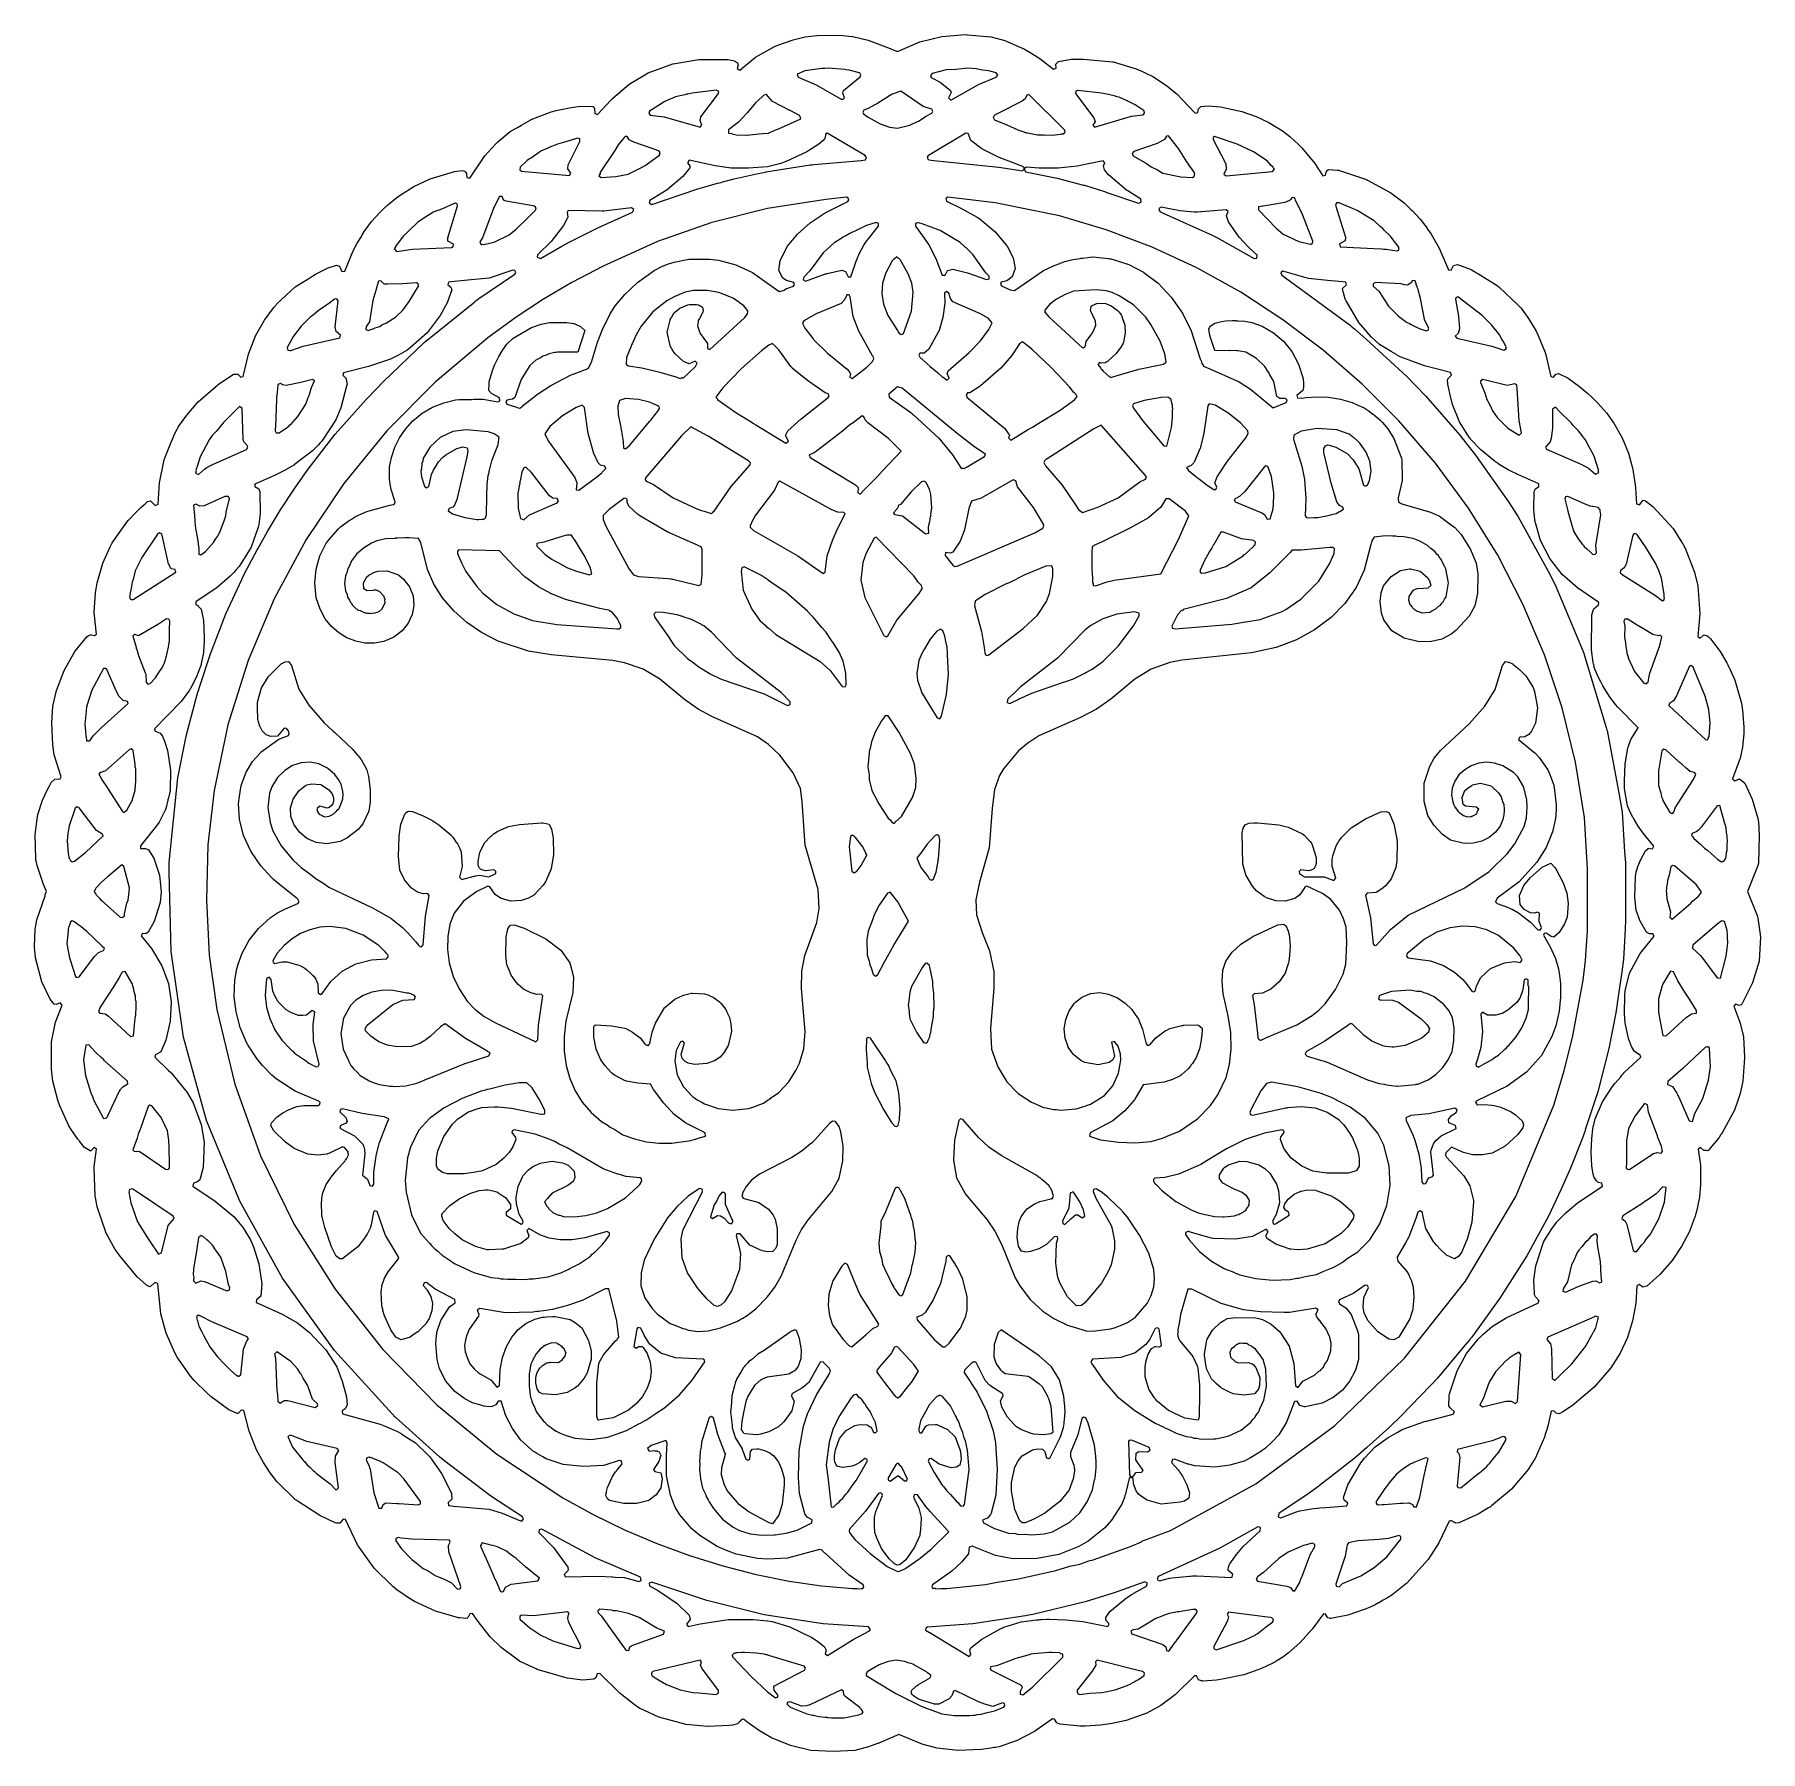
# Model space of a CAD drawing. Header units: millimetres. Extents: x 0 to 300, y 0 to 298.
import ezdxf

# ---------------------------------------------------------------- set-up
doc = ezdxf.new("R2010")
doc.units = ezdxf.units.MM
doc.layers.add('CUT', color=7, linetype='CONTINUOUS')

msp = doc.modelspace()

# ---------------------------------------------------------------- linework, layer by layer
at = {"layer": 'CUT'}
for points in [[(3.3491, 175.0192), (3.1682, 178.8309), (3.3802, 181.7147), (4.0276, 184.429), (5.3587, 187.9074), (7.1967, 191.1838), (9.2651, 193.7644), (9.5767, 193.9494), (9.8859, 194.1007), (10.0733, 194.0804), (10.5851, 193.9511), (10.9386, 194.2277), (10.5338, 197.9487), (10.7492, 201.3595), (11.0547, 203.1255), (12.0208, 206.5371), (13.3057, 209.3856), (13.5714, 209.8491), (13.6069, 209.911), (13.6572, 209.9988), (13.6747, 210.0294), (15.893, 213.225), (16.0377, 213.4013), (16.4708, 213.9291), (16.4878, 213.9498), (16.5106, 213.9776), (16.5159, 213.9841), (17.7995, 215.3365), (18.6316, 216.168), (19.0219, 216.5178), (19.0905, 216.5793), (19.309, 216.7751), (19.7572, 217.1769), (19.788, 217.1997), (20.3465, 217.3196), (21.1514, 216.5385), (21.6724, 216.7587), (21.8876, 220.4659), (22.7034, 224.4843), (22.8475, 224.9375), (23.9067, 227.509), (24.1369, 228.068), (24.3657, 228.6235), (24.4775, 228.8949), (24.6884, 229.3444), (24.7838, 229.5035), (24.8772, 229.6592), (25.1428, 230.1019), (25.3649, 230.4721), (26.6017, 232.2305), (28.6044, 234.5385), (31.5282, 237.0872), (31.9447, 237.4202), (32.025, 237.4843), (32.0611, 237.5132), (32.4437, 237.8191), (34.6743, 239.2863), (34.7365, 239.3198), (35.4794, 239.3456), (35.9928, 238.7844), (36.4083, 238.936), (37.3451, 242.7829), (38.5071, 245.8268), (38.5691, 245.9584), (40.0824, 248.6921), (41.756, 250.9136), (42.0543, 251.2615), (42.1393, 251.3606), (42.1995, 251.4309), (42.2668, 251.5094), (45.4257, 254.4688), (47.8004, 255.9598), (48.6691, 256.5052), (48.9402, 256.6755), (48.979, 256.6998), (51.1639, 257.7597), (52.6063, 258.2217), (53.1406, 258.0607), (53.5569, 257.158), (54.0352, 257.1818), (55.4921, 260.762), (56.2179, 262.0575), (56.923, 263.2513), (57.0728, 263.5048), (57.2755, 263.848), (57.3063, 263.9001), (58.7493, 265.8679), (58.7595, 265.8795), (58.7954, 265.9206), (58.8149, 265.9428), (59.2882, 266.4837), (60.2829, 267.5352), (61.1338, 268.3543), (61.2224, 268.4396), (61.3823, 268.5935), (61.4751, 268.6829), (63.1213, 270.0365), (63.5825, 270.367), (63.6373, 270.4063), (63.6416, 270.4094), (63.6452, 270.412), (66.0181, 271.8886), (68.8445, 273.2288), (72.9275, 274.4643), (73.0249, 274.4886), (74.4224, 274.6733), (74.8935, 274.5341), (75.1657, 274.1481), (75.2204, 273.4674), (75.7399, 273.3443), (78.3339, 277.1978), (80.2875, 279.3213), (80.4041, 279.4367), (80.4482, 279.4803), (80.4781, 279.51), (80.6144, 279.6449), (82.7758, 281.4278), (83.7837, 282.0139), (84.0385, 282.1621), (84.7099, 282.5525), (86.3223, 283.4901), (86.3803, 283.5158), (89.8678, 284.8391), (90.7506, 285.0892), (93.0447, 285.5541), (94.9047, 285.8432), (97.0902, 285.7587), (97.4103, 285.4177), (97.4441, 284.561), (97.921, 284.387), (100.2031, 286.8798), (100.5029, 287.1785), (103.4359, 289.6826), (106.7254, 291.6405), (111.0117, 293.1943), (111.051, 293.202), (115.4839, 293.9315), (115.9633, 293.9492), (116.1014, 293.9543), (116.2321, 293.9591), (116.2518, 293.9598), (120.6079, 293.933), (121.6858, 293.7018), (122.2302, 293.3861), (122.3533, 293.0426), (122.147, 292.3716), (122.6014, 292.0892), (125.3475, 294.3557), (128.7441, 296.2479), (129.3729, 296.4846), (131.8485, 297.3478), (133.9357, 297.8778), (136.0102, 298.1367), (139.9979, 298.1844), (142.0387, 297.9554), (142.2344, 297.9269), (144.8926, 297.2969), (148.7128, 295.8296), (149.7318, 295.4093), (149.7689, 295.424), (149.9651, 295.3487), (153.8733, 297.0063), (157.7075, 297.9421), (161.784, 298.2793), (162.1248, 298.253), (166.2564, 297.8495), (168.6473, 297.237), (172.0098, 295.7223), (173.2967, 294.9912), (174.6903, 294.1142), (177.0755, 292.2666), (177.5187, 292.4501), (177.4803, 293.1332), (177.9354, 293.5862), (180.1585, 293.9814), (180.3412, 293.9909), (180.8719, 293.9913), (181.7736, 293.9918), (182.1199, 293.992), (182.2251, 293.9921), (187.2907, 293.5485), (187.2936, 293.548), (187.3182, 293.5439), (187.3742, 293.5347), (187.4533, 293.5217), (191.4203, 292.3239), (192.2156, 291.9698), (192.5129, 291.8374), (192.7701, 291.7229), (193.0712, 291.5888), (194.3222, 290.9925), (196.6947, 289.4378), (198.5889, 287.8518), (199.3694, 287.086), (201.6529, 284.6082), (202.1237, 284.7185), (202.2339, 285.4075), (202.614, 285.7735), (203.9351, 285.9025), (206.0427, 285.7218), (209.7549, 284.8933), (212.2192, 284.0398), (214.4728, 283.0023), (216.79, 281.5364), (218.0767, 280.5519), (219.6239, 279.1654), (219.6727, 279.1196), (219.6796, 279.113), (219.759, 279.0384), (220.192, 278.6312), (222.4347, 275.8912), (223.8292, 273.7631), (224.3057, 273.8405), (224.3938, 274.4133), (224.6231, 274.7542), (224.7857, 274.8411), (226.2816, 274.7451), (226.5223, 274.725), (226.5437, 274.7191), (231.3892, 273.1115), (231.5887, 273.0215), (235.6068, 270.8222), (235.6209, 270.8122), (235.6287, 270.8067), (235.6318, 270.8045), (235.6413, 270.7977), (237.9391, 269.0398), (238.0842, 268.8982), (239.1162, 267.8918), (239.3017, 267.7108), (240.7395, 266.2044), (241.9052, 264.6443), (241.9147, 264.6307), (241.9508, 264.579), (242.0322, 264.4627), (242.6255, 263.614), (243.988, 261.1923), (244.0345, 261.1032), (244.1745, 260.8349), (244.1899, 260.8054), (244.2005, 260.7851), (245.6146, 257.4124), (246.0927, 257.3621), (246.4852, 258.1698), (247.1689, 258.3731), (249.548, 257.4786), (250.0595, 257.1877), (250.3335, 257.0319), (250.5156, 256.9284), (250.7331, 256.8047), (254.0818, 254.7149), (254.508, 254.3702), (257.6964, 251.3842), (258.0827, 250.9428), (258.1741, 250.8383), (258.2409, 250.762), (258.3712, 250.6131), (259.5375, 248.9841), (260.8279, 246.7799), (261.1839, 246.0679), (262.4416, 243.0597), (262.5455, 242.6749), (263.3978, 238.916), (263.8403, 238.8271), (264.2605, 239.3526), (264.7341, 239.4443), (266.4166, 238.6324), (268.3822, 237.1594), (269.8223, 235.9892), (270.5205, 235.3437), (270.6489, 235.225), (271.5766, 234.2661), (273.0388, 232.6147), (274.3256, 230.8225), (275.7566, 228.3002), (276.8579, 225.5871), (277.447, 223.4789), (277.6856, 222.4973), (277.695, 222.4585), (277.7078, 222.4058), (277.7111, 222.3924), (278.0625, 220.1199), (278.1223, 219.5709), (278.2535, 216.8245), (278.776, 216.6656), (279.4266, 217.4658), (279.8443, 217.3644), (281.1183, 216.3328), (284.6141, 212.5353), (286.146, 210.1391), (286.1772, 210.0834), (286.3387, 209.7955), (286.3563, 209.7641), (286.7151, 209.1243), (288.3635, 204.9894), (288.9219, 202.5705), (289.2842, 197.709), (288.9087, 193.7781), (289.3402, 193.5065), (289.9543, 194.0608), (290.5188, 193.9305), (290.531, 193.9201), (290.7042, 193.771), (290.7223, 193.7554), (290.8193, 193.6719), (291.1222, 193.4019), (292.7681, 191.1627), (293.9347, 189.2165), (294.1142, 188.8717), (294.2607, 188.5904), (294.3132, 188.4896), (294.3545, 188.4103), (295.3623, 186.1932), (296.4837, 182.1977), (296.7036, 180.5672), (296.7359, 180.2752), (296.891, 178.0306), (296.8911, 176.9536), (296.6454, 174.6094), (296.2423, 172.6792), (294.9555, 169.1077), (295.3594, 168.7421), (296.1675, 169.1017), (297.0484, 168.332), (298.3609, 165.5496), (299.3704, 162.0594), (299.3846, 161.9709), (299.4049, 161.8449), (299.4083, 161.8233), (299.4311, 161.6817), (299.5479, 159.2637), (299.4307, 154.4625), (299.4221, 154.4226), (299.4136, 154.3832), (299.3808, 154.2313), (299.2982, 153.8483), (297.5581, 149.5564), (299.2199, 145.3468), (299.3182, 144.8959), (299.7894, 141.6919), (299.5464, 137.4458), (298.4192, 133.6586), (296.5508, 129.9825), (296.408, 129.892), (296.0951, 129.7651), (295.4663, 129.9818), (295.1662, 129.6551), (296.2335, 126.8462), (296.2859, 126.6913), (296.2878, 126.6856), (296.2893, 126.6812), (296.2894, 126.6809), (296.8307, 124.3252), (297.0093, 120.7981), (297.0049, 120.6445), (296.7056, 116.5981), (296.2534, 114.4874), (295.8667, 113.2364), (295.2816, 111.5972), (293.1535, 107.6741), (293.0237, 107.4864), (292.9203, 107.337), (292.6481, 106.9436), (292.5903, 106.8602), (290.7588, 104.6121), (290.6906, 104.5597), (290.6242, 104.5442), (290.4444, 104.5532), (290.3124, 104.5599), (290.1672, 104.5672), (289.9495, 104.5781), (289.391, 105.0964), (288.9703, 104.8177), (289.3453, 102.4508), (289.3586, 102.1209), (289.3996, 98.6776), (289.2245, 96.5053), (288.6679, 93.9842), (288.5275, 93.428), (288.4367, 93.1733), (287.392, 90.3952), (286.1627, 88.0482), (284.4553, 85.5021), (282.3339, 83.0694), (280.0501, 81.0426), (279.3697, 80.8717), (278.7084, 81.3111), (278.3397, 81.1176), (278.1401, 78.0147), (277.6012, 74.9907), (276.7216, 72.1289), (275.4441, 69.412), (273.8015, 66.8503), (270.905, 63.5207), (267.1119, 60.2847), (267.0824, 60.2655), (266.984, 60.2015), (266.6659, 59.9947), (265.4781, 59.2225), (265.0957, 58.9949), (264.7592, 58.8633), (264.3344, 58.9723), (263.9234, 59.4221), (263.4596, 59.3178), (262.8807, 56.7627), (262.6261, 55.9366), (262.5783, 55.7815), (262.3674, 55.097), (262.2914, 54.8505), (260.6625, 51.1412), (260.6165, 51.0602), (259.4396, 49.2183), (256.573, 45.8086), (253.1057, 42.8843), (252.9021, 42.7542), (252.8063, 42.6964), (252.7138, 42.6407), (252.5595, 42.5477), (250.7786, 41.4747), (247.4239, 39.931), (246.9354, 39.8809), (246.1717, 40.3163), (245.9862, 40.2762), (245.7475, 40.2263), (243.9506, 36.4597), (242.1126, 33.6121), (238.3927, 29.4988), (235.7968, 27.4195), (235.0622, 26.9627), (234.2797, 26.505), (234.0219, 26.3542), (233.5699, 26.0898), (233.5063, 26.0527), (232.8771, 25.7082), (232.034, 25.3132), (231.1513, 24.9574), (231.0628, 24.9217), (231.0317, 24.9092), (230.9892, 24.8921), (228.1346, 23.9102), (225.228, 23.3426), (225.1303, 23.3603), (225.0712, 23.371), (225.0652, 23.3721), (224.9679, 23.3897), (224.7065, 23.4616), (224.6212, 23.5432), (224.2895, 24.0954), (223.9122, 24.1326), (221.9439, 21.4724), (219.8144, 19.1014), (217.8665, 17.364), (217.3241, 16.9585), (216.8556, 16.6364), (215.8545, 15.9836), (215.5111, 15.8023), (215.5045, 15.7988), (215.1693, 15.6218), (213.1631, 14.6583), (211.2523, 13.9552), (210.1064, 13.5739), (206.7056, 12.8692), (205.3756, 12.6511), (203.0047, 12.4809), (202.936, 12.491), (202.8903, 12.4977), (202.8301, 12.5066), (202.7314, 12.5211), (202.2184, 12.712), (201.9136, 13.3862), (201.5317, 13.4169), (198.2348, 10.1393), (195.7111, 8.2524), (193.2691, 6.9235), (189.7075, 5.6474), (187.2603, 5.1518), (185.2033, 4.8266), (182.5709, 4.6882), (181.618, 4.6645), (181.6173, 4.6645), (181.6161, 4.6645), (181.616, 4.6645), (178.1571, 4.9821), (177.6177, 5.2247), (177.2245, 5.8799), (176.8901, 5.9541), (173.7599, 3.7202), (170.7468, 2.196), (167.6505, 1.0921), (166.9877, 0.9843), (166.7181, 0.9405), (166.2216, 0.8597), (164.5488, 0.5877), (160.4578, 0.4581), (160.0072, 0.4763), (156.8449, 0.8169), (154.4398, 1.4551), (154.2483, 1.5213), (150.2208, 3.2248), (146.7334, 1.7148), (146.6253, 1.6763), (146.5587, 1.6525), (146.499, 1.6312), (144.9396, 1.075), (142.5673, 0.4577), (138.903, 0.2703), (134.9169, 0.4569), (131.4161, 1.3114), (128.1216, 2.6413), (126.0149, 3.8593), (123.8499, 5.4063), (123.244, 5.8861), (122.915, 5.7967), (122.6867, 5.5179), (122.1982, 5.0901), (121.3411, 4.8589), (120.793, 4.8027), (117.0582, 4.6177), (117.0344, 4.6177), (113.3029, 4.9548), (108.5571, 6.235), (105.3202, 7.7034), (105.3178, 7.7046), (105.3109, 7.7082), (105.3064, 7.7106), (105.2884, 7.7199), (104.2548, 8.4058), (101.8228, 10.3526), (98.2912, 13.8319), (97.8519, 13.7644), (97.6277, 13.0494), (97.2583, 12.8153), (95.3389, 12.6476), (92.6737, 12.9798), (87.4399, 14.5129), (87.2564, 14.5902), (84.7124, 15.7901), (84.3956, 15.9485), (83.916, 16.2809), (81.1907, 18.3361), (79.2742, 20.1928), (77.1787, 22.8484), (76.2219, 24.2237), (75.7434, 24.1462), (75.4388, 23.6011), (75.2601, 23.3954), (75.0309, 23.3452), (73.9945, 23.4434), (73.809, 23.4744), (69.8029, 24.6164), (66.1176, 26.2912), (65.1267, 26.9147), (63.0686, 28.3473), (62.3569, 28.9248), (59.1182, 32.1104), (56.2714, 36.1381), (54.1852, 40.5158), (53.7753, 40.59), (53.1912, 39.9114), (53.1584, 39.9094), (52.5832, 39.908), (52.3963, 39.9817), (49.73, 41.2034), (45.9415, 43.6575), (45.5803, 43.8992), (45.5132, 43.9603), (42.2577, 47.1271), (41.1039, 48.6607), (39.929, 50.4102), (38.7235, 52.636), (37.4741, 55.8915), (36.5436, 59.433), (36.0757, 59.5073), (35.5774, 58.9995), (35.4163, 58.9316), (35.3779, 58.9335), (33.936, 59.5608), (30.8532, 61.833), (30.7055, 61.9608), (30.6573, 62.0025), (30.6523, 62.0068), (30.1291, 62.4595), (27.9272, 64.6854), (27.2792, 65.3845), (24.9193, 68.7237), (24.587, 69.3263), (23.0179, 72.8486), (22.1267, 76.2275), (21.5651, 81.49), (21.0562, 81.6717), (20.2668, 80.9047), (19.8147, 81.0778), (19.7726, 81.1053), (19.7573, 81.1153), (19.7406, 81.1262), (19.6788, 81.1666), (18.9878, 81.761), (18.03, 82.6558), (15.2644, 85.9495), (15.263, 85.9514), (15.2454, 85.9751), (15.2366, 85.9868), (14.1879, 87.3947), (12.6447, 90.2138), (11.0585, 94.7781), (10.7599, 96.3988), (10.7386, 96.6473), (10.5251, 101.5465), (10.5334, 101.761), (10.9377, 104.8147), (10.5318, 105.0766), (9.8769, 104.4831), (9.8251, 104.5004), (8.8877, 105.0868), (7.9788, 106.185), (7.9215, 106.2642), (7.856, 106.3545), (7.7011, 106.5682), (6.6358, 108.0379), (6.1152, 108.8872), (4.5518, 112.3209), (4.2416, 113.3051), (3.3866, 116.5876), (3.1076, 118.7001), (3.1404, 123.4384), (3.8074, 126.8648), (4.9617, 129.8048), (4.6306, 130.1842), (3.9372, 129.8944), (3.6112, 129.994), (2.8891, 130.8246), (1.4577, 133.8747), (0.366, 138.028), (0.2368, 139.2205), (0.1865, 139.9252), (0.3051, 143.0114), (0.583, 144.6344), (2.0268, 148.7918), (2.0468, 148.9993), (2.262, 149.5285), (1.7585, 150.737), (0.6623, 154.0376), (0.4608, 154.8255), (0.4424, 154.9567), (0.4145, 155.258), (0.3004, 159.3522), (0.5764, 161.6966), (0.7623, 162.9196), (1.5724, 165.4016), (2.4091, 167.1372), (2.5859, 167.5039), (2.7433, 167.8303), (2.7637, 167.8728), (3.0742, 168.4693), (3.7322, 169.0251), (4.6348, 169.0725), (4.7959, 169.4478), (3.6223, 173.2775)], [(140.6425, 288.5521), (143.5317, 290.9484), (143.6416, 291.2684), (143.5069, 291.4941), (143.5052, 291.5879), (142.9214, 291.7232), (141.6111, 292.117), (141.0992, 292.1456), (140.8313, 292.2076), (138.0142, 292.442), (137.3528, 292.3546), (136.8373, 292.3834), (133.8758, 291.9959), (132.5666, 291.4077), (132.737, 290.8679), (135.8698, 289.5676), (140.1974, 287.0587), (140.5712, 287.033), (140.7947, 287.2889), (140.4882, 288.1033)], [(164.723, 292.0997), (163.6387, 292.3212), (162.2066, 292.4124), (160.0875, 292.2176), (158.4595, 292.1393), (155.9854, 291.5283), (155.7051, 291.1708), (155.856, 290.8284), (157.3792, 289.9921), (159.1971, 288.5649), (159.3216, 288.1874), (158.8267, 287.3103), (159.2282, 286.9083), (164.0205, 289.5885), (167.1181, 290.8619), (167.4058, 291.2486), (167.1154, 291.6332), (165.834, 291.9991)], [(115.7471, 282.2251), (116.0214, 282.5733), (115.7355, 283.3633), (115.8742, 283.9966), (118.9117, 288.0175), (118.9616, 288.3614), (118.5287, 288.6403), (114.3465, 288.0983), (113.5687, 287.9238), (113.4027, 287.9132), (113.1005, 287.8187), (111.4503, 287.4485), (109.5989, 286.6606), (106.9615, 284.9873), (106.7985, 284.6002), (107.0694, 284.2793), (109.4992, 283.9981)], [(125.4212, 286.4596), (123.8922, 284.6944), (122.3723, 283.0804), (120.6699, 281.7186), (120.6672, 281.1729), (121.2375, 281.1081), (121.2394, 281.0641), (121.9541, 280.8654), (123.6973, 280.8053), (123.7251, 280.8037), (123.7298, 280.8042), (123.7798, 280.8025), (126.5461, 281.0726), (126.6273, 281.0958), (127.6166, 281.1836), (128.7869, 281.7125), (129.232, 281.8396), (133.1876, 283.639), (133.0353, 284.1862), (133.0066, 284.2003), (133.0023, 284.2266), (131.491, 285.0154), (131.396, 285.0721), (131.3273, 285.1009), (128.317, 286.6719), (127.2218, 287.893), (126.7688, 287.7493), (126.4746, 287.4368)], [(150.5941, 288.4592), (149.0661, 287.9216), (146.3722, 286.2441), (145.9311, 286.0077), (145.7378, 285.9041), (145.437, 285.743), (144.8871, 285.4483), (144.1296, 285.1363), (143.9454, 284.8005), (144.0941, 284.4865), (144.9095, 283.9471), (147.0006, 282.7967), (148.6039, 282.1863), (149.9982, 282.0121), (152.1088, 282.5457), (152.3045, 282.6526), (153.7733, 283.3198), (154.8428, 284.0392), (155.9419, 284.6397), (156.1299, 284.9687), (155.9605, 285.3078), (154.4522, 285.7702)], [(172.4115, 287.7533), (172.1452, 287.1241), (171.6551, 286.7037), (167.6149, 284.684), (167.419, 284.5442), (167.0521, 284.371), (167.0499, 284.3606), (166.8398, 284.2592), (166.7183, 284.0439), (166.566, 283.9351), (166.7988, 283.49), (168.9906, 282.5984), (170.8709, 281.7558), (171.9441, 281.397), (172.3193, 281.2443), (172.4544, 281.2263), (172.556, 281.1924), (174.3056, 280.8906), (175.2109, 280.8591), (175.4003, 280.8338), (175.5852, 280.846), (176.85, 280.802), (178.3538, 280.9561), (178.441, 281.0344), (178.7401, 281.0541), (179.0707, 281.3106), (178.9941, 281.7219), (172.8086, 287.8725)], [(184.2932, 283.1478), (183.9238, 282.5554), (184.1976, 282.1936), (190.6175, 284.1183), (192.6176, 284.3602), (192.8889, 284.6284), (192.7871, 285.0317), (191.2577, 286.0956), (189.9477, 286.7167), (189.8981, 286.7449), (189.841, 286.7673), (188.5588, 287.3753), (187.8874, 287.536), (187.8462, 287.5522), (186.5925, 287.8458), (185.4163, 288.1272), (181.3139, 288.5813), (180.9361, 288.4273), (180.8877, 288.0222), (184.088, 283.7993)], [(90.9458, 279.2561), (90.0829, 278.8851), (89.752, 278.7761), (89.2763, 278.5383), (88.2154, 278.0822), (87.8667, 277.8335), (87.649, 277.7247), (86.4346, 276.8919), (86.2327, 276.7727), (86.1282, 276.6818), (85.7184, 276.4007), (84.4847, 275.2508), (84.4289, 274.8018), (84.7464, 274.5856), (93.038, 273.7866), (93.2782, 274.2003), (92.7752, 274.9845), (92.8003, 275.6348), (94.854, 279.7162), (94.8274, 280.1687), (94.4353, 280.3179), (92.5764, 279.7059)], [(98.1495, 273.7607), (98.5411, 273.4762), (101.0852, 273.6182), (103.2213, 274.0672), (105.7759, 275.3357), (105.8582, 275.3755), (105.8633, 275.3791), (106.2137, 275.5531), (107.852, 276.788), (108.7113, 277.3968), (108.6869, 277.4732), (108.797, 277.8262), (108.5684, 278.0827), (104.2181, 279.5837), (103.436, 279.9962), (103.0465, 280.5627), (102.7058, 280.5979), (102.606, 280.4749), (102.6039, 280.4746), (102.2957, 280.0923), (101.5095, 279.123), (100.8969, 278.1453), (98.333, 274.2514), (98.3611, 274.0985)], [(113.8024, 276.4784), (113.538, 276.0357), (113.965, 275.4692), (113.9482, 275.1677), (112.7303, 273.6197), (110.0146, 271.2983), (107.0047, 269.4782), (106.864, 269.0534), (107.3603, 268.7741), (115.14, 271.4372), (118.7504, 272.4551), (119.0924, 272.5471), (119.3559, 272.618), (119.4445, 272.6418), (121.6383, 273.2322), (125.8298, 274.1543), (127.086, 274.3872), (127.1265, 274.4359), (134.8346, 275.6425), (135.1554, 275.6755), (135.1814, 275.6781), (135.1858, 275.6786), (135.482, 275.709), (143.7075, 276.3958), (144.4051, 276.545), (144.6075, 276.9487), (144.3637, 277.2776), (137.7956, 281.1735), (137.4778, 280.9703), (137.4282, 280.3344), (137.3599, 280.2054), (137.0928, 279.9048), (136.3171, 279.2696), (134.2328, 277.9246), (130.64, 276.2452), (130.6387, 276.2447), (130.6265, 276.2399), (130.6139, 276.235), (129.746, 275.8959), (127.4278, 275.3013), (124.1096, 275.0566), (121.1146, 275.0791), (118.3258, 275.4746)], [(189.9587, 271.1334), (189.883, 271.1823), (189.814, 271.2269), (189.7182, 271.2889), (186.5888, 273.9412), (185.926, 274.8157), (185.7662, 275.4668), (185.9566, 276.0304), (185.687, 276.3442), (181.171, 275.4194), (177.8645, 275.0866), (174.5955, 275.0874), (172.3099, 275.2523), (171.9608, 274.9877), (171.9834, 275.117), (171.7689, 275.3888), (167.6082, 276.9133), (164.6311, 278.4614), (162.7041, 279.892), (162.28, 281.1005), (161.83, 281.1629), (155.92, 277.6278), (155.3469, 277.3059), (155.3218, 277.27), (155.3159, 277.2664), (155.3137, 277.2584), (155.1471, 277.0194), (155.2232, 276.9173), (155.1787, 276.7498), (155.4084, 276.5505), (156.2948, 276.4247), (167.5858, 275.2735), (171.0107, 274.7094), (171.0396, 274.7247), (171.5565, 274.6279), (171.93, 274.8117), (171.9567, 274.9646), (172.2113, 274.4672), (177.7195, 273.3435), (182.3032, 272.1594), (182.434, 272.1176), (182.644, 272.0506), (185.9046, 271.0098), (186.3055, 270.8818), (191.8196, 269.0216), (192.3096, 269.184), (192.2354, 269.6949), (189.9773, 271.1214)], [(194.016, 275.3181), (195.093, 274.8056), (196.0676, 274.2433), (199.1758, 273.5587), (201.2099, 273.4841), (201.447, 273.6556), (201.4711, 273.6551), (201.4753, 273.676), (201.5484, 273.7289), (201.5361, 273.9804), (201.5823, 274.2122), (200.2205, 276.1636), (198.7435, 278.5157), (197.0389, 280.6924), (196.6607, 280.6462), (196.3177, 280.0532), (195.0484, 279.3679), (190.9927, 277.9501), (190.7105, 277.6098), (190.8788, 277.237), (193.2249, 275.8834)], [(215.4328, 274.9205), (215.2117, 275.1662), (215.2058, 275.2486), (214.8537, 275.5641), (214.1374, 276.3602), (211.795, 277.9271), (208.9482, 279.2619), (205.0189, 280.5734), (204.7815, 280.3817), (204.7597, 280.0415), (206.8667, 276.0698), (206.8667, 276.0698), (206.8676, 276.0681), (206.8834, 276.0362), (206.9635, 275.8748), (207.0534, 274.9345), (206.6411, 274.0206), (207.0479, 273.7641), (215.0713, 274.5092)], [(39.3215, 178.2074), (39.0255, 179.1466), (38.9679, 179.3647), (38.8911, 181.5031), (38.881, 182.4194), (39.5834, 184.8724), (40.806, 186.8514), (42.9934, 189.0692), (43.6875, 189.42), (44.2532, 189.456), (44.7845, 188.7611), (46.0743, 184.6765), (47.7914, 181.8721), (50.4719, 178.8052), (51.9507, 177.4448), (51.9506, 177.442), (52.3691, 177.0599), (55.3526, 174.3154), (56.9159, 172.4674), (57.8511, 170.6279), (58.1769, 169.5234), (58.4492, 167.2467), (58.4463, 165.1138), (58.2292, 163.4624), (57.1862, 161.3074), (56.3449, 160.3039), (54.4172, 158.7779), (53.2683, 158.24), (50.9248, 157.8134), (49.0992, 158.0599), (47.4752, 158.7443), (46.1583, 159.8124), (45.239, 161.106), (44.7074, 162.5559), (44.6453, 164.0808), (45.0724, 165.5652), (46.0537, 166.9825), (47.2111, 167.9352), (47.4281, 168.0227), (48.3359, 168.2054), (49.8914, 168.1013), (51.2342, 167.2654), (51.8432, 166.4612), (52.0891, 165.7791), (52.0857, 165.7023), (52.0834, 165.6525), (52.0825, 165.6314), (52.076, 165.4862), (52.0661, 165.2656), (51.9746, 164.7528), (51.6513, 164.3238), (51.3595, 164.099), (51.0068, 164.0177), (49.7367, 164.3177), (49.2579, 163.9179), (49.2512, 163.8082), (49.1888, 163.7426), (49.2414, 163.6443), (49.2312, 163.4762), (49.5945, 162.9843), (49.6211, 162.9346), (50.1039, 162.7014), (50.1406, 162.6678), (50.2747, 162.6189), (50.57, 162.4763), (51.3107, 162.5847), (51.81, 162.8479), (51.9148, 162.8773), (51.9754, 162.9351), (52.1198, 163.0112), (52.4143, 163.3259), (52.5481, 163.4039), (52.6973, 163.6237), (53.0417, 163.9522), (53.0739, 164.0307), (53.1006, 164.0591), (53.7208, 165.6028), (53.7875, 166.4737), (53.7232, 166.748), (53.7243, 166.8061), (53.6931, 166.8767), (53.397, 168.1401), (52.9303, 168.9998), (52.3051, 169.8639), (51.0314, 170.9655), (49.5379, 171.6874), (48.046, 171.9659), (46.451, 171.8651), (44.9837, 171.3824), (43.6088, 170.5343), (42.3768, 169.3024), (41.3892, 167.7054), (40.9884, 166.6019), (40.7028, 164.1041), (41.0798, 161.494), (41.5684, 160.0842), (42.9999, 157.4405), (45.0918, 154.966), (46.4915, 153.6872), (48.0035, 152.6108), (49.1024, 151.738), (50.2186, 151.0338), (51.2915, 150.2699), (58.88, 146.7181), (62.0236, 144.9348), (64.0643, 143.2764), (64.9901, 142.3631), (66.3748, 140.7886), (66.8154, 140.2357), (66.8622, 140.2345), (67.1235, 139.9373), (67.4356, 139.966), (67.6412, 140.2494), (68.0715, 145.2644), (68.692, 148.8453), (68.402, 149.1976), (67.6918, 149.1548), (66.6589, 149.4393), (65.6408, 150.1138), (65.6258, 150.1283), (65.6239, 150.1302), (65.6127, 150.141), (65.5949, 150.1581), (64.4168, 151.5636), (64.216, 151.9763), (64.1771, 152.0563), (63.9574, 152.508), (63.6009, 153.2411), (63.36, 155.6326), (63.4822, 159.1128), (63.7918, 161.202), (64.4961, 162.9743), (64.5757, 163.0862), (64.5969, 163.1161), (64.6119, 163.1371), (64.6414, 163.1787), (64.642, 163.1795), (64.643, 163.1809), (64.6934, 163.2519), (64.9395, 163.431), (65.0771, 163.4564), (65.772, 163.4062), (67.7844, 162.6267), (69.1409, 161.8897), (70.3415, 161.1314), (72.4264, 159.372), (72.4573, 159.3429), (72.4698, 159.3311), (72.5006, 159.3021), (72.5264, 159.2779), (72.7842, 158.9603), (73.1585, 158.4345), (73.3465, 158.1704), (73.4508, 158.0238), (73.6226, 157.7826), (73.9968, 156.9948), (74.1115, 156.7269), (74.2707, 156.3555), (74.4485, 153.8927), (73.9668, 152.0066), (74.3506, 151.5976), (76.5019, 152.1858), (76.6148, 152.2107), (76.7722, 152.2456), (77.0099, 152.2982), (77.4576, 152.3973), (79.0599, 152.0807), (80.243, 152.6516), (80.2886, 153.0297), (79.9981, 153.276), (78.4483, 153.1043), (77.8338, 153.2776), (77.6068, 153.4181), (77.424, 153.566), (77.2559, 153.9256), (77.2116, 154.232), (77.2007, 154.5896), (77.1985, 154.6613), (77.1961, 154.7401), (77.1937, 154.8199), (77.4773, 156.2807), (78.2901, 157.9656), (78.2936, 157.9711), (78.2998, 157.9808), (78.2998, 157.9809), (78.3026, 157.9853), (79.3511, 159.0918), (79.4917, 159.214), (79.7272, 159.4185), (79.8435, 159.5195), (79.9044, 159.5723), (80.4697, 159.9522), (82.4792, 160.7946), (84.3867, 161.1728), (88.1986, 161.4641), (88.4865, 161.4411), (89.5321, 161.2029), (89.9478, 160.376), (90.2322, 158.8536), (90.2642, 155.9782), (89.8568, 153.477), (88.8631, 151.1893), (88.5004, 150.6063), (87.0044, 149.009), (86.9723, 148.9782), (86.9693, 148.9754), (86.9692, 148.9753), (86.9692, 148.9753), (85.9112, 148.3534), (84.7196, 147.9768), (82.8073, 147.8834), (81.0993, 148.3777), (80.1525, 149.026), (79.2109, 150.358), (78.9023, 150.4859), (76.9917, 149.537), (74.6568, 147.8832), (73.0387, 145.7618), (72.2997, 143.8427), (71.9133, 141.7061), (71.8535, 139.4801), (72.1758, 137.1549), (72.8661, 134.8029), (73.895, 132.6248), (75.2968, 130.5205), (76.5949, 129.1383), (78.2283, 127.864), (80.2065, 126.7127), (87.1894, 123.4523), (87.559, 123.8086), (87.6921, 126.3339), (88.4162, 131.4298), (88.1097, 131.7121), (87.4386, 131.6421), (86.3382, 131.9206), (85.0766, 132.6086), (84.1655, 133.3719), (83.6081, 134.0427), (82.9351, 135.0357), (82.7688, 135.4319), (82.7362, 135.5095), (82.7031, 135.5885), (82.2897, 136.5731), (82.1983, 136.8356), (81.9847, 138.4652), (82.0757, 141.6817), (82.3517, 143.0414), (82.4989, 143.3624), (82.8354, 143.6753), (83.4216, 143.7551), (85.2029, 143.1696), (88.9643, 141.3034), (91.5424, 139.3608), (91.5425, 139.3607), (91.5442, 139.3586), (91.5486, 139.3532), (91.563, 139.3354), (93.0877, 137.1307), (93.7678, 134.7217), (93.6161, 131.9909), (92.4116, 127.0134), (92.1103, 124.3852), (92.137, 121.8456), (92.4727, 119.3474), (93.1039, 117.0506), (94.0597, 114.9101), (95.2774, 112.9674), (96.8288, 111.1992), (98.5967, 109.6149), (99.5612, 109.0228), (100.104, 108.6112), (100.9011, 108.2003), (102.3319, 107.322), (104.3239, 106.5817), (106.4133, 106.0777), (108.5591, 105.8424), (110.794, 105.8742), (114.1335, 106.3222), (114.8686, 106.5437), (115.0101, 106.566), (115.4123, 106.7076), (116.6736, 107.0877), (116.5787, 107.6496), (113.2526, 109.2977), (111.2021, 110.8517), (109.4031, 112.7757), (107.6577, 115.1762), (107.0897, 116.0717), (104.9297, 116.249), (102.9289, 116.6369), (102.6196, 116.7365), (101.0827, 117.5202), (100.9146, 117.613), (100.3681, 118.0775), (99.2207, 119.2707), (98.5126, 120.3342), (97.6935, 122.1875), (97.3187, 123.9566), (97.3025, 124.2005), (97.2991, 124.2531), (97.2907, 124.3784), (97.2671, 124.7339), (97.2876, 126.0452), (97.3896, 126.278), (97.5556, 126.3643), (100.3378, 126.2216), (102.6287, 125.8236), (102.951, 125.6864), (103.9806, 125.1375), (105.3089, 124.1473), (106.0957, 123.1773), (106.2816, 122.9352), (106.2947, 122.9318), (106.3362, 122.8808), (106.6316, 122.8459), (106.7218, 122.8229), (106.7325, 122.834), (106.743, 122.8328), (106.8457, 122.9509), (106.9652, 123.0743), (106.9791, 123.1529), (107.3748, 125.1355), (107.9647, 126.6953), (109.547, 129.3682), (109.5648, 129.3905), (109.5715, 129.3987), (109.5792, 129.4084), (109.5873, 129.4185), (111.3642, 130.8482), (112.8428, 131.5228), (114.2403, 131.8937), (114.4014, 131.9116), (116.5068, 131.7927), (117.2195, 131.5161), (117.3559, 131.4632), (117.409, 131.4426), (117.4265, 131.4358), (118.0088, 131.1875), (119.0735, 130.3876), (119.3282, 130.1429), (120.1675, 129.0598), (120.3221, 128.7514), (120.4867, 128.3946), (120.4877, 128.3923), (120.5029, 128.3593), (120.8106, 127.6922), (121.0835, 126.5755), (121.1458, 125.2663), (120.6312, 122.991), (120.5661, 122.7836), (119.9594, 121.711), (119.1794, 120.8057), (118.1935, 120.1236), (116.8816, 119.6585), (114.8331, 119.5059), (113.6463, 119.7294), (113.1415, 120.0205), (112.6241, 120.5484), (112.4447, 121.2906), (113.0199, 123.2394), (112.7432, 123.539), (112.3205, 123.4138), (111.5474, 121.9516), (111.3388, 120.0679), (111.7318, 117.7205), (112.8165, 115.6416), (113.8803, 114.5253), (113.8777, 114.4487), (114.1842, 114.2063), (114.4125, 113.9668), (114.775, 113.7392), (115.221, 113.3864), (116.0109, 112.9631), (116.4673, 112.6766), (118.8658, 111.8473), (121.4285, 111.5536), (124.1097, 111.8475), (125.0509, 112.1886), (125.3001, 112.2328), (125.6119, 112.392), (126.6996, 112.7863), (127.5567, 113.3848), (127.8201, 113.5193), (127.9669, 113.6713), (129.3971, 114.6701), (131.0975, 116.5157), (132.3492, 118.4485), (132.9624, 119.7343), (133.7217, 122.2451), (133.9345, 125.2273), (133.3024, 132.6828), (133.3648, 135.7275), (133.8872, 138.4194), (136.0002, 144.1262), (136.4107, 146.5722), (136.1992, 149.8855), (133.9666, 157.5547), (133.4521, 165.1758), (133.1319, 167.3962), (131.9058, 170.1253), (129.5354, 173.2048), (127.5764, 175.0446), (125.7004, 176.3946), (117.7373, 179.8957), (115.3739, 181.1848), (113.0356, 182.8555), (108.679, 186.4533), (105.8452, 188.1476), (102.6028, 189.2079), (100.5676, 189.6031), (89.8537, 190.5954), (85.9153, 191.237), (80.6883, 192.989), (77.7829, 194.5032), (75.237, 196.2404), (72.9528, 198.2463), (71.0243, 200.5156), (69.4833, 202.9048), (68.3915, 205.4191), (67.2659, 210.1175), (66.8528, 210.7978), (65.1869, 210.9396), (65.0844, 210.9351), (65.0341, 210.9395), (64.5369, 210.9111), (63.1848, 210.8518), (62.8003, 210.8517), (62.7102, 210.831), (61.1407, 210.7622), (59.628, 210.4172), (58.6571, 209.9791), (57.2756, 209.1392), (56.1032, 208.1091), (55.1997, 206.9318), (54.8488, 206.0598), (54.4941, 205.4062), (54.4411, 205.0467), (54.1613, 204.3513), (54.0165, 203.009), (54.1834, 201.7072), (54.4361, 201.0854), (54.5127, 200.6113), (54.8403, 200.0909), (54.9579, 199.8015), (55.1414, 199.6127), (55.3829, 199.2292), (56.0458, 198.6138), (56.1743, 198.55), (56.2728, 198.4486), (56.7181, 198.28), (57.5274, 197.8783), (57.7809, 197.8776), (57.9423, 197.8165), (58.3901, 197.8359), (58.5927, 197.7936), (58.8214, 197.8545), (59.3062, 197.8755), (59.9959, 198.1578), (60.5588, 198.5968), (61.0656, 199.6705), (61.0089, 199.9878), (61.0293, 200.2558), (60.9275, 200.4444), (60.872, 200.7554), (60.0649, 201.6288), (59.7376, 201.7457), (59.6951, 201.7843), (59.6095, 201.7914), (59.5174, 201.8243), (59.3353, 201.8144), (59.1915, 201.8265), (59.1537, 201.8132), (58.9471, 201.7933), (57.9238, 201.7375), (57.3288, 202.0721), (57.2715, 203.1277), (57.8586, 204.1288), (58.2154, 204.4474), (59.2083, 204.9853), (59.8145, 205.1586), (61.4061, 205.2156), (63.3613, 204.4729), (64.2391, 203.7612), (65.2686, 202.3966), (65.8863, 200.8627), (66.0215, 199.1573), (65.7415, 197.5907), (65.0589, 196.1034), (64.0219, 194.7558), (62.5639, 193.6869), (60.8283, 192.9513), (59.2192, 192.6491), (57.5482, 192.6492), (55.9404, 192.9685), (54.4236, 193.5764), (53.0037, 194.4408), (51.7386, 195.5515), (50.6459, 196.8853), (49.7612, 198.5185), (49.0561, 200.5169), (48.8722, 203.0379), (49.0855, 205.4903), (49.7299, 207.7923), (50.7437, 209.8808), (51.2846, 210.5997), (52.936, 212.4773), (53.3044, 212.819), (54.6538, 213.7861), (54.8227, 213.9072), (55.0316, 214.0569), (55.3654, 214.2961), (55.8987, 214.6384), (57.8702, 215.4687), (58.2593, 215.6274), (61.873, 216.5928), (62.5725, 216.7184), (62.5837, 216.7826), (62.7215, 216.8194), (62.7174, 216.9385), (62.7815, 217.2276), (62.7, 217.4407), (62.6978, 217.5037), (62.1101, 219.3322), (61.9349, 220.2247), (61.8205, 221.1343), (61.8214, 222.7806), (61.8332, 223.2227), (62.1539, 224.8907), (62.7119, 226.6336), (63.5275, 228.2669), (64.5664, 229.8012), (65.8729, 231.2372), (67.498, 232.5556), (69.2771, 233.5985), (71.233, 234.3719), (73.2357, 234.88), (73.9179, 234.9483), (76.1085, 234.9588), (76.4922, 234.9607), (76.9487, 234.9629), (78.0803, 234.9683), (80.6111, 234.5374), (80.9553, 234.6949), (80.9099, 235.2323), (79.5327, 235.9813), (79.077, 236.5139), (79.0465, 236.6588), (79.0834, 237.4406), (79.0842, 237.4579), (79.0894, 237.5671), (79.1057, 237.9139), (79.1554, 238.2331), (79.7624, 240.1511), (80.1066, 240.9888), (80.7959, 242.3676), (81.0017, 242.7222), (81.0151, 242.7453), (81.0429, 242.7933), (81.4814, 243.549), (82.1714, 244.5179), (83.293, 245.5715), (86.4443, 247.4031), (88.1359, 248.0156), (89.5906, 248.2839), (90.2659, 248.3143), (92.3148, 248.2943), (92.5935, 248.2817), (93.7474, 248.1298), (93.7929, 248.121), (93.8604, 248.1081), (93.8883, 248.1027), (93.9569, 248.0895), (94.9565, 247.599), (95.7283, 246.8863), (94.48, 243.122), (91.8224, 243.1437), (91.8164, 243.1476), (91.7447, 243.1443), (90.9805, 243.1505), (90.6842, 243.0958), (90.6162, 243.0927), (90.534, 243.068), (89.5345, 242.8835), (88.8945, 242.577), (88.3948, 242.4274), (88.11, 242.2014), (87.1947, 241.7631), (86.1676, 240.8343), (84.666, 238.4204), (83.5523, 235.2991), (83.1824, 234.9831), (82.1978, 234.8306), (81.9933, 234.5532), (82.2013, 234.1206), (83.8362, 233.6109), (84.1298, 233.503), (84.1569, 233.5109), (84.4256, 233.4271), (84.7497, 233.6844), (84.7569, 233.6865), (84.8641, 233.7752), (87.4992, 235.8673), (89.7933, 237.3667), (93.2218, 239.1683), (93.4994, 239.2759), (93.6018, 239.3156), (93.6624, 239.3392), (94.1489, 239.5278), (96.2722, 240.3007), (96.306, 240.3641), (96.3448, 240.3792), (96.5765, 240.8726), (96.8715, 241.4268), (97.9016, 244.9057), (98.7603, 247.0839), (100.1796, 249.9225), (101.0474, 251.226), (102.6537, 253.1358), (104.8649, 255.2536), (107.7317, 257.3359), (109.1971, 258.1016), (110.2285, 258.4812), (111.2282, 258.7662), (113.7764, 259.2664), (114.0612, 259.2933), (114.1374, 259.3005), (114.1521, 259.3019), (114.1923, 259.3057), (117.3667, 259.3095), (118.9291, 259.0971), (121.921, 258.3063), (124.7929, 256.9659), (129.4308, 253.6992), (129.5137, 253.7293), (129.5616, 253.6938), (130.286, 253.8859), (130.6044, 254.1253), (131.9475, 254.6129), (132.1185, 254.9083), (132.0007, 255.2286), (130.7352, 255.5661), (130.1072, 256.0149), (129.381, 257.3055), (129.6386, 259.0631), (130.9116, 261.5491), (132.6281, 263.6098), (134.8179, 265.5893), (137.4047, 267.3156), (141.3833, 269.2845), (141.5635, 269.5785), (141.4495, 269.9039), (141.1252, 270.0211), (137.5539, 269.6539), (127.4128, 268.0592), (117.7715, 265.6498), (108.3232, 262.3595), (98.8944, 258.0812), (93.4398, 255.2181), (88.5364, 252.3301), (83.7771, 249.1977), (78.8731, 245.6178), (69.7141, 237.9359), (61.366, 229.4999), (53.891, 220.3398), (47.351, 210.6084), (41.8046, 200.3334), (37.2532, 189.6073), (33.7563, 178.4899), (31.3723, 167.0625), (30.2862, 157.6318), (30.0143, 148.0305), (30.5271, 138.4811), (31.8247, 129.0778), (34.9506, 116.1232), (39.4379, 103.6483), (45.2819, 91.7438), (52.3612, 80.503), (60.6444, 70.0432), (70.0478, 60.462), (80.4422, 51.8701), (91.8682, 44.3003), (97.1611, 41.3958), (102.6156, 38.7444), (108.2011, 36.3721), (113.8973, 34.292), (119.6718, 32.4782), (125.4355, 31.0072), (131.1806, 29.8582), (136.8132, 29.0454), (142.1723, 28.5338), (142.9182, 28.5379), (143.2302, 28.5058), (143.7088, 28.5357), (143.7146, 28.5422), (143.9582, 28.5436), (144.1332, 28.8438), (144.0087, 29.1681), (141.571, 30.86), (137.4834, 34.613), (137.3777, 34.6872), (136.7297, 35.335), (136.5377, 35.2771), (136.4294, 35.3532), (130.9041, 33.8374), (127.4646, 33.6262), (125.6892, 33.777), (122.006, 34.5353), (120.3218, 35.127), (118.6674, 35.8653), (115.6839, 37.7639), (114.3084, 38.9207), (112.1945, 41.3364), (111.3981, 42.6754), (110.5866, 44.7496), (109.9073, 48.1697), (109.8685, 49.1654), (109.8887, 51.6429), (110.0278, 53.8519), (109.7618, 54.2696), (107.2033, 53.361), (106.5966, 52.8671), (106.9005, 52.4218), (107.6242, 52.5068), (107.8888, 52.4808), (108.0103, 52.4576), (108.183, 52.4246), (108.2457, 52.4126), (108.3029, 52.4017), (108.6188, 52.257), (108.8885, 51.7088), (108.5741, 50.5764), (107.6314, 49.2372), (107.8396, 48.838), (108.8875, 48.6052), (109.161, 47.5742), (108.8808, 46.0017), (108.1018, 44.8078), (106.8916, 43.8641), (106.8181, 43.8414), (104.7283, 43.319), (102.5116, 43.3185), (99.994, 43.8581), (99.6291, 44.1245), (99.362, 44.7107), (99.4291, 45.0333), (99.4649, 45.2051), (99.5024, 45.3857), (99.6428, 46.0603), (100.4346, 47.8658), (100.4985, 47.9775), (101.0606, 48.7952), (101.1243, 48.8879), (101.2, 48.998), (102.1769, 50.2249), (102.0405, 50.7197), (101.699, 50.7762), (99.1814, 49.9834), (99.1578, 49.9778), (99.1431, 49.9743), (99.1138, 49.9673), (98.9309, 49.9236), (95.4982, 49.746), (91.9595, 50.0536), (88.9771, 51.0772), (88.4118, 51.4123), (88.0453, 51.6295), (87.4004, 52.0118), (87.0349, 52.2285), (86.6577, 52.4709), (85.5711, 53.4298), (84.6177, 54.3081), (83.1345, 56.3076), (81.9828, 58.5482), (81.1713, 61.0581), (80.6919, 61.0844), (80.2904, 60.4078), (79.4888, 60.0993), (78.6806, 60.1456), (78.2599, 60.1908), (78.2509, 60.1934), (78.2192, 60.2024), (78.1843, 60.2123), (77.8966, 60.2939), (76.232, 60.7819), (74.8876, 61.4815), (73.1701, 62.7355), (71.5925, 64.5513), (70.467, 66.6712), (70.0675, 68.2928), (69.8502, 71.0754), (69.966, 72.4676), (69.985, 72.6003), (69.9948, 72.6691), (70.0247, 72.8784), (70.0456, 73.0246), (70.6966, 75.0696), (72.2167, 77.4398), (73.227, 78.1613), (73.1433, 78.7223), (69.752, 80.5312), (68.21, 81.6414), (67.8271, 81.6261), (67.6563, 81.1401), (68.3206, 80.3852), (68.3638, 80.3226), (68.9543, 79.2325), (69.2539, 78.0028), (69.1636, 76.7767), (69.0016, 76.2941), (68.8741, 75.9142), (68.7469, 75.5351), (68.7142, 75.4377), (68.1788, 74.6246), (68.099, 74.5231), (68.0454, 74.455), (67.9904, 74.3851), (66.707, 73.1018), (65.9313, 72.561), (65.3701, 72.1978), (63.8432, 71.6915), (62.8857, 72.2055), (62.0533, 73.473), (60.9511, 75.8694), (60.6687, 76.8061), (60.6234, 77.03), (60.5835, 77.2266), (60.5564, 77.3604), (60.4906, 77.6855), (60.39, 78.9209), (60.3737, 80.0612), (60.5607, 81.3005), (60.7514, 81.878), (60.9475, 82.407), (61.5528, 83.5249), (63.3307, 85.6996), (63.3998, 86.0106), (61.1443, 89.7573), (61.1071, 89.8527), (59.6386, 93.9866), (59.2781, 94.0852), (59.0088, 93.8796), (58.6085, 91.6595), (58.5108, 91.2452), (58.5099, 91.2414), (58.5068, 91.2285), (58.5065, 91.227), (57.927, 90.0486), (57.6485, 89.6425), (57.5821, 89.5457), (57.476, 89.3909), (57.4559, 89.3616), (56.3196, 87.8617), (53.7143, 85.8338), (53.5639, 85.7722), (53.1584, 85.7496), (52.5495, 86.2618), (51.7163, 87.8448), (50.5843, 91.2179), (50.1608, 92.8422), (50.1557, 92.8615), (50.1236, 92.9846), (50.0796, 93.1536), (50.0579, 93.29), (50.0442, 93.4137), (49.9996, 95.4253), (50.0211, 95.7146), (50.0323, 95.8671), (50.0388, 95.9537), (50.0633, 96.2856), (50.238, 97.2344), (50.8272, 98.662), (51.6529, 99.9395), (52.6146, 101.0834), (54.0844, 102.7809), (54.1609, 102.9143), (54.3861, 103.1753), (54.4035, 103.2109), (54.4278, 103.2399), (54.4839, 103.375), (54.6944, 103.8047), (54.6811, 103.8503), (54.6865, 103.8634), (54.6347, 104.0732), (54.6489, 104.3296), (54.0686, 105.02), (53.6345, 105.2167), (51.3649, 104.1023), (51.0206, 103.9845), (50.9108, 103.9469), (50.8867, 103.9387), (50.8796, 103.9362), (49.4304, 103.7494), (47.6584, 103.9413), (45.2709, 104.9112), (43.7467, 106.041), (41.7187, 108.0159), (41.1851, 108.9056), (41.308, 109.3799), (42.3187, 110.4193), (43.315, 111.0898), (44.3973, 111.6953), (45.7208, 112.1977), (46.954, 112.4171), (49.449, 112.3949), (49.7253, 112.6065), (49.7476, 112.9172), (49.5411, 113.1504), (46.3426, 114.4894), (45.4056, 114.9036), (44.8065, 115.2573), (42.1566, 117.0215), (41.3776, 117.6598), (39.7353, 119.3555), (38.75, 120.5592), (37.1881, 122.9417), (36.9631, 123.3), (35.8811, 125.9372), (35.176, 128.6205), (34.8364, 131.2789), (34.8849, 132.7369), (34.9256, 133.4359), (34.9334, 133.5717), (34.9489, 133.8386), (34.9663, 134.1369), (35.3289, 136.1349), (35.3714, 136.2857), (35.4137, 136.4358), (35.4447, 136.5457), (35.5486, 136.9148), (36.2109, 138.8275), (37.4352, 141.0621), (39.0414, 143.1279), (41.1248, 145.0298), (42.3511, 145.8464), (43.7379, 146.5094), (45.8912, 147.4375), (46.1408, 147.7466), (46.0464, 147.8742), (45.9219, 148.2195), (45.648, 148.4128), (45.6118, 148.4617), (42.0625, 151.2652), (41.6018, 151.6845), (41.3378, 151.9566), (39.4818, 153.9945), (37.7297, 156.5642), (36.4875, 159.2582), (35.7724, 162.101), (35.5987, 164.771), (35.6973, 165.6812), (35.9713, 167.6079), (36.1359, 168.1061), (36.9066, 170.2385), (37.4321, 171.1308), (37.5344, 171.3046), (37.5594, 171.3471), (37.6526, 171.5054), (38.0344, 172.1177), (39.3305, 173.5535), (39.3327, 173.5557), (39.3412, 173.5645), (39.4254, 173.6503), (39.5501, 173.7776), (42.6182, 175.9803), (44.2546, 176.5983), (44.4149, 176.9004), (44.2702, 177.4049), (43.9417, 177.846), (43.5375, 177.8649), (42.3851, 176.5202), (41.183, 176.4247), (40.4169, 176.7208), (39.7294, 177.4411)], [(81.6107, 269.5376), (81.5729, 269.5765), (81.3802, 270.1555), (80.928, 270.1883), (79.9191, 268.2289), (77.9235, 263.0043), (77.5047, 262.2953), (77.7128, 261.802), (78.001, 261.871), (78.109, 261.8192), (79.9631, 262.2294), (82.5971, 263.5133), (83.822, 264.4903), (84.5655, 265.2339), (85.0738, 265.6837), (85.2828, 265.9512), (87.1451, 267.8138), (87.268, 268.1696), (87.0064, 268.4859), (82.0461, 269.3313)], [(159.4261, 31.5858), (156.0678, 29.205), (155.9349, 28.8946), (156.0566, 28.618), (156.4982, 28.6087), (156.6487, 28.5059), (157.5323, 28.5869), (158.5662, 28.565), (165.2499, 29.2238), (167.2762, 29.6632), (171.0113, 30.2543), (177.464, 31.6949), (179.927, 32.406), (181.6361, 32.7766), (183.1884, 33.356), (183.943, 33.5625), (190.4131, 35.8302), (192.3472, 36.6546), (192.3934, 36.7921), (197.3658, 38.6482), (212.2096, 46.7499), (225.8278, 56.7871), (237.9944, 68.5331), (248.6038, 81.8798), (257.315, 96.582), (263.9251, 112.4781), (265.7353, 118.3863), (267.2418, 124.4716), (268.9919, 134.1263), (269.4439, 137.5356), (269.7737, 142.7253), (269.7741, 153.4945), (269.2639, 162.3648), (267.6678, 172.0066), (265.3487, 181.4083), (262.2953, 190.5988), (258.558, 199.4267), (254.1727, 207.927), (249.1116, 216.0933), (243.3676, 223.8931), (237.0088, 231.2448), (230.6398, 237.5837), (223.8987, 243.4782), (216.8996, 248.7651), (209.5783, 253.5566), (201.9597, 257.7892), (194.2126, 261.3925), (186.2293, 264.4063), (178.0884, 266.7894), (166.934, 269.0513), (158.7189, 270.0619), (158.3566, 269.791), (158.4758, 269.3547), (160.8443, 268.2156), (163.8239, 266.5837), (164.2666, 266.2917), (166.9455, 264.0359), (168.752, 261.8713), (169.0868, 261.4091), (170.0709, 259.5435), (170.4356, 257.6553), (169.8775, 256.2381), (168.9532, 255.5299), (167.9727, 255.2884), (167.8438, 254.9753), (168.0317, 254.6526), (169.5742, 253.9553), (170.3148, 253.8427), (175.3223, 257.3257), (177.1831, 258.2026), (178.1525, 258.5608), (178.2281, 258.5887), (178.439, 258.6667), (179.0311, 258.8854), (180.419, 259.2573), (181.6752, 259.4192), (181.8479, 259.4415), (182.166, 259.4825), (183.0379, 259.5949), (183.8456, 259.6707), (184.5, 259.6068), (186.5673, 259.3775), (186.7696, 259.3551), (186.7911, 259.3527), (187.099, 259.3185), (189.2473, 258.6731), (189.5995, 258.5467), (189.7383, 258.4969), (189.8084, 258.4717), (190.1355, 258.3543), (192.6651, 257.0443), (192.7363, 256.9987), (195.2115, 255.1188), (197.5143, 252.7194), (199.4335, 249.9399), (200.9904, 246.826), (202.5546, 241.9689), (202.7012, 241.6472), (202.8226, 241.1551), (203.051, 240.8793), (203.1177, 240.733), (203.204, 240.6947), (203.2453, 240.6447), (203.8194, 240.4212), (209.28, 237.9947), (211.2678, 236.7081), (215.1848, 233.4866), (217.4405, 234.4055), (217.6282, 234.8165), (217.3537, 235.1321), (216.3396, 235.124), (215.8356, 235.4611), (215.3011, 238.0636), (214.6069, 239.2225), (214.4901, 239.5109), (214.2473, 239.8227), (213.7523, 240.649), (212.3327, 242.0613), (210.456, 243.1483), (209.1209, 243.3612), (208.8827, 243.365), (207.6459, 243.4494), (207.5406, 243.3865), (205.0936, 243.4257), (204.1888, 246.0481), (204.0595, 247.1579), (204.258, 247.6386), (205.0983, 248.1644), (206.2528, 248.4432), (206.9689, 248.56), (208.162, 248.6532), (208.7349, 248.6187), (208.8468, 248.6119), (209.0534, 248.5995), (209.1366, 248.5945), (210.2542, 248.5271), (211.4725, 248.3044), (213.2997, 247.6675), (215.2666, 246.5305), (216.9875, 245.0554), (218.4444, 243.2365), (219.6069, 241.0686), (220.3548, 238.7353), (220.4742, 237.9308), (220.4641, 237.034), (220.3467, 236.4925), (219.2922, 235.6339), (219.3996, 235.1365), (220.1557, 235.1965), (220.1622, 235.1905), (220.9246, 235.2576), (222.7215, 235.4003), (224.8292, 235.3114), (226.9065, 234.9783), (228.8956, 234.4002), (229.9042, 233.9714), (230.9807, 233.4711), (231.7161, 232.9951), (232.5183, 232.4068), (232.6592, 232.3036), (232.6752, 232.2918), (232.8731, 232.1467), (233.7072, 231.4223), (234.111, 230.9922), (234.1387, 230.9628), (234.1719, 230.9275), (234.1819, 230.9167), (235.1295, 229.8126), (236.1731, 228.1684), (237.4722, 224.7629), (237.4723, 224.7627), (237.4725, 224.7616), (237.4737, 224.7572), (237.4872, 224.7083), (237.5194, 224.4778), (237.551, 223.0669), (237.5634, 222.5125), (237.5777, 221.875), (237.6007, 220.8469), (236.9047, 217.8812), (236.917, 217.6465), (236.8744, 217.5316), (236.9288, 217.4199), (236.942, 217.1662), (236.9529, 217.1596), (236.9458, 217.128), (237.0571, 217.0961), (237.0991, 217.0706), (237.1209, 217.026), (237.2028, 217.0074), (237.5103, 216.8202), (242.5338, 215.3923), (244.0658, 214.6536), (246.1815, 213.1171), (246.347, 212.9903), (246.3574, 212.9823), (246.3831, 212.9626), (246.6694, 212.7431), (247.3067, 212.0873), (247.8188, 211.5193), (249.481, 208.9192), (250.4526, 206.5508), (250.7051, 204.6606), (250.6762, 201.2783), (250.2002, 199.1349), (249.2345, 197.31), (246.9244, 194.8487), (246.0936, 194.182), (244.4939, 193.3369), (242.6873, 192.924), (240.543, 192.8937), (237.9139, 193.4781), (235.8248, 194.7573), (234.4367, 196.6595), (234.0039, 197.8242), (233.7923, 199.8816), (233.9177, 201.3614), (234.3709, 202.6128), (235.6592, 204.2062), (237.304, 205.2691), (238.8647, 205.524), (238.9218, 205.5267), (238.9679, 205.5288), (239.0207, 205.5313), (239.064, 205.5333), (240.7083, 205.1196), (242.0243, 203.9958), (242.12, 203.8184), (242.1578, 203.7482), (242.1854, 203.6972), (242.3255, 203.4375), (242.5712, 202.657), (242.0658, 202.1649), (240.5271, 202.0887), (240.28, 202.1488), (240.1441, 202.0698), (240.1369, 202.0694), (239.4538, 201.7649), (238.7528, 200.7629), (238.7061, 200.0137), (238.7247, 199.9792), (238.789, 199.7857), (238.7868, 199.7664), (238.8221, 199.6861), (238.9396, 199.3327), (239.0181, 199.2411), (239.0315, 199.2107), (239.0944, 199.1521), (239.3015, 198.9102), (239.3747, 198.7746), (239.4884, 198.6921), (239.5339, 198.639), (239.6595, 198.568), (240.1808, 198.1897), (241.0814, 197.9063), (242.3863, 198.0426), (242.7247, 198.2616), (243.457, 198.616), (243.8639, 198.9988), (244.2479, 199.2474), (244.4554, 199.5554), (244.698, 199.7838), (244.944, 200.2812), (245.2273, 200.7019), (245.6535, 203.1244), (245.1946, 205.5551), (245.0162, 205.8704), (245.0143, 205.8778), (244.2693, 207.361), (243.9832, 207.6952), (243.8975, 207.8466), (243.6875, 208.0407), (243.2747, 208.5229), (242.576, 209.0678), (242, 209.6001), (240.7693, 210.3082), (239.4998, 210.8058), (237.8704, 211.0934), (236.73, 211.1457), (236.472, 211.1833), (235.9143, 211.1831), (234.6345, 211.2418), (232.7483, 211.0276), (232.3897, 210.5278), (232.2869, 210.1393), (232.1849, 209.9709), (232.18, 209.7352), (231.0112, 205.3167), (229.5919, 202.3015), (227.6542, 199.5482), (225.2638, 197.0957), (222.3879, 194.9619), (219.2211, 193.2306), (215.7187, 191.8952), (211.4524, 190.9585), (199.3486, 189.66), (197.2731, 189.2672), (194.0085, 188.1504), (191.1721, 186.3949), (187.0279, 182.9191), (184.5366, 181.186), (181.731, 179.7202), (174.535, 176.53), (172.6265, 175.3093), (170.9962, 173.9486), (168.3722, 170.8108), (167.7222, 169.682), (166.8497, 167.2381), (166.3962, 163.9375), (165.912, 157.1026), (164.2128, 151.1723), (163.5573, 148.109), (163.7121, 145.4589), (164.6572, 142.3904), (165.9369, 139.2145), (166.694, 135.6419), (166.727, 132.7425), (166.1238, 125.7683), (166.3292, 122.1931), (167.3878, 119.0913), (168.9798, 116.4721), (170.9385, 114.4583), (173.2235, 112.9448), (174.0814, 112.6118), (175.306, 112.06), (175.7268, 111.9732), (175.7445, 111.9663), (175.8005, 111.958), (177.0416, 111.7019), (177.5828, 111.6929), (178.3071, 111.5852), (180.9881, 111.7887), (182.3384, 112.2267), (182.5738, 112.2662), (182.782, 112.3706), (183.4855, 112.5989), (184.4367, 113.2002), (184.5777, 113.2709), (184.8894, 113.4864), (185.9064, 114.1294), (187.3509, 115.7994), (188.3459, 118.0252), (188.7519, 120.2411), (188.6862, 121.3264), (188.2791, 122.6665), (187.6811, 123.5148), (187.1221, 123.4014), (187.646, 120.9725), (187.3486, 120.3304), (186.7489, 119.8348), (184.7958, 119.4465), (182.5239, 119.873), (181.7857, 120.2076), (180.5824, 121.1765), (180.4749, 121.2905), (179.6186, 122.5258), (179.6096, 122.5451), (179.6081, 122.5481), (179.6053, 122.5542), (179.5947, 122.5766), (179.0994, 124.0857), (178.9441, 125.7145), (179.1924, 127.3242), (179.7693, 128.8471), (180.7107, 130.1493), (180.8827, 130.3277), (181.9224, 131.1242), (182.4893, 131.408), (183.568, 131.8237), (185.1031, 131.9829), (186.6381, 131.7409), (188.1982, 131.0922), (189.5319, 130.1512), (190.644, 129.0387), (191.2516, 128.1915), (191.801, 127.3705), (192.5017, 125.628), (193.134, 123.0769), (193.3727, 122.8268), (193.7816, 122.9009), (194.8413, 124.1473), (196.4602, 125.3315), (196.9912, 125.6005), (197.035, 125.6226), (197.0559, 125.6332), (197.2687, 125.741), (198.8785, 126.1674), (199.3607, 126.2669), (199.4095, 126.2769), (199.4749, 126.2904), (199.5056, 126.2968), (199.6368, 126.3105), (199.6372, 126.3105), (199.6481, 126.3109), (199.7046, 126.3125), (201.9625, 126.3769), (202.2446, 126.3515), (202.8729, 125.7854), (202.8825, 125.5373), (202.8048, 124.6602), (202.7951, 124.5514), (202.7766, 124.343), (202.7246, 123.7557), (202.3981, 122.224), (201.8125, 120.7448), (201.1862, 119.6754), (200.9832, 119.4212), (200.8865, 119.3002), (200.7725, 119.1574), (200.4528, 118.7572), (200.3532, 118.641), (199.2787, 117.7264), (199.0931, 117.5831), (199.0603, 117.5642), (198.9991, 117.5289), (198.9847, 117.5206), (198.917, 117.4816), (197.7455, 116.8859), (196.2699, 116.4584), (192.639, 115.9681), (191.2105, 113.5062), (191.1282, 113.384), (191.1116, 113.3593), (191.095, 113.3348), (191.0677, 113.2941), (189.4728, 111.4376), (187.3853, 109.7229), (183.4184, 107.6605), (183.3399, 107.0928), (185.2249, 106.4152), (188.343, 106.0233), (191.2374, 105.9327), (194.0404, 106.1671), (195.9977, 106.7372), (196.4063, 106.9039), (196.5423, 106.9395), (196.8025, 107.0654), (198.911, 107.9254), (202.0702, 110.0975), (204.3306, 112.3834), (205.5748, 114.2315), (207.0249, 117.279), (207.6206, 119.5048), (207.8923, 122.1561), (207.8314, 125.056), (207.4143, 127.945), (206.5421, 131.7961), (206.3227, 133.9686), (206.4783, 135.8551), (207.0052, 137.4427), (208.059, 138.9793), (208.0763, 139.0029), (208.0956, 139.0294), (209.5363, 140.351), (209.5582, 140.3671), (209.5633, 140.3708), (209.5658, 140.3727), (209.5669, 140.3734), (211.2955, 141.4996), (211.6667, 141.7034), (216.0168, 143.7663), (217.0509, 143.8829), (217.4323, 143.5418), (217.7598, 142.8284), (217.961, 142.0905), (217.9908, 141.855), (218.0093, 141.7093), (218.0277, 141.564), (218.0467, 141.4139), (218.1382, 140.0615), (218.0304, 138.4082), (217.9263, 137.4176), (217.8423, 137.1215), (217.8213, 137.0475), (217.7965, 136.9599), (217.7475, 136.787), (217.2954, 135.3497), (216.2257, 133.8471), (214.8126, 132.5859), (213.3287, 131.8709), (211.9105, 131.7528), (211.6023, 131.4753), (211.8737, 129.856), (212.4693, 124.9408), (212.5489, 124.0814), (212.577, 124.0519), (212.5872, 123.9681), (212.7026, 123.9205), (212.9148, 123.6986), (213.0753, 123.767), (213.0959, 123.7585), (214.0372, 124.1771), (219.2931, 126.4179), (221.9688, 128.0056), (223.1313, 128.9566), (224.2308, 130.0561), (226.0445, 132.5024), (227.3676, 135.2048), (227.8122, 136.9063), (227.9961, 140.6505), (227.8717, 143.3161), (227.4291, 144.8072), (226.7106, 146.3024), (225.1296, 148.2164), (223.7423, 149.2163), (221.055, 150.4802), (220.762, 150.3204), (219.8351, 148.9541), (218.9316, 148.348), (217.2994, 147.8857), (215.6577, 147.9141), (215.6416, 147.9181), (214.0364, 148.449), (213.6175, 148.6656), (212.338, 149.6057), (212.3175, 149.6228), (211.6023, 150.4361), (210.5111, 152.3027), (210.4825, 152.3627), (210.4713, 152.3864), (210.4652, 152.3992), (210.4569, 152.4167), (209.9151, 154.2684), (209.8237, 159.7169), (209.9912, 160.5554), (210.3365, 161.097), (210.9485, 161.4234), (211.9199, 161.4532), (212.0859, 161.4583), (212.2671, 161.4638), (212.4755, 161.4702), (216.1551, 161.1127), (217.8256, 160.7024), (220.3112, 159.5503), (220.5466, 159.348), (220.5597, 159.334), (220.5945, 159.2967), (220.6483, 159.2391), (220.8651, 159.0073), (220.9393, 158.9279), (221.5923, 158.2295), (221.8355, 157.9119), (222.0358, 157.4779), (222.6575, 155.4225), (222.6625, 154.4139), (222.545, 153.9807), (222.2931, 153.5263), (221.9273, 153.2849), (221.4, 153.1344), (220.0051, 153.2861), (219.7325, 153.0196), (219.7817, 152.6773), (220.6323, 152.0843), (224.0601, 152.0872), (225.7197, 151.4578), (226.0727, 151.8778), (225.4681, 153.8652), (225.4429, 155.0285), (225.5435, 155.7004), (226.1076, 157.4705), (226.5104, 158.1047), (226.5187, 158.117), (226.5434, 158.1534), (226.6259, 158.2752), (227.092, 158.9635), (228.7195, 160.5589), (231.2434, 162.1406), (233.9084, 163.3435), (234.8882, 163.4377), (235.3245, 163.175), (236.1491, 161.285), (236.6214, 158.9494), (236.7, 158.1797), (236.6571, 154.9057), (236.4853, 153.7031), (235.6571, 151.7568), (234.6723, 150.5001), (234.3668, 150.217), (234.2693, 150.1267), (234.267, 150.1246), (234.2448, 150.104), (233.0976, 149.3484), (231.5187, 149.2348), (231.2206, 148.892), (232.0752, 144.9505), (232.5505, 140.442), (232.7935, 140.1598), (233.1639, 140.1983), (235.5805, 142.9424), (238.6074, 145.4559), (248.4663, 150.1803), (252.6953, 152.9902), (255.8905, 156.1022), (257.1421, 157.8056), (258.7608, 160.8349), (259.178, 162.3025), (259.2691, 164.173), (259.2052, 165.5169), (258.6651, 167.7589), (257.6487, 169.4532), (256.8984, 170.2096), (255.056, 171.3656), (253.6447, 171.8205), (252.2436, 171.9658), (250.9013, 171.7916), (249.5849, 171.3524), (248.4453, 170.6808), (247.4464, 169.7935), (246.7321, 168.7059), (246.2729, 167.4749), (246.1553, 166.3036), (246.3698, 165.0828), (246.5279, 164.7155), (246.5595, 164.54), (246.6741, 164.3757), (246.778, 164.1342), (247.3849, 163.3565), (247.4733, 163.2297), (247.6002, 163.1745), (248.2208, 162.6975), (248.914, 162.4837), (249.461, 162.5334), (249.4852, 162.5308), (249.4984, 162.5368), (249.5996, 162.546), (249.6925, 162.6011), (249.7693, 162.6052), (250.5366, 163.0384), (250.6805, 163.4603), (250.8792, 163.8455), (250.4334, 164.1871), (248.5922, 164.3645), (248.1967, 164.6417), (247.9814, 165.8426), (248.494, 167.074), (248.6995, 167.2614), (248.7219, 167.2818), (248.7613, 167.3177), (248.7682, 167.3241), (249.2733, 167.693), (249.326, 167.7268), (249.6802, 167.9541), (249.7834, 168.0203), (251.2052, 168.327), (252.8346, 167.9282), (253.0737, 167.8226), (253.1816, 167.7462), (254.2848, 166.6356), (254.7847, 165.9411), (254.9141, 165.5414), (254.9578, 165.4062), (255.0354, 165.1666), (255.2159, 164.609), (255.3086, 163.8327), (255.3111, 163.7369), (255.3113, 163.7299), (255.3118, 163.7078), (255.314, 163.623), (255.2158, 162.8433), (255.0532, 162.0442), (254.5828, 160.8816), (253.787, 159.8136), (252.7125, 158.8994), (251.4092, 158.279), (249.939, 157.903), (248.3616, 157.8776), (245.9944, 158.4515), (244.5086, 159.4822), (243.089, 161.0277), (242.0749, 162.7266), (241.401, 165.1545), (241.4372, 168.3517), (242.3745, 171.2863), (243.1715, 172.6747), (244.2207, 174.0109), (249.1973, 178.6262), (251.9262, 181.7181), (253.7145, 184.5881), (255.0348, 188.7337), (255.5288, 189.4483), (255.5451, 189.4483), (256.0333, 189.3431), (256.0973, 189.3293), (256.1435, 189.3193), (256.2315, 189.3004), (256.8054, 189.0226), (256.8065, 189.0218), (256.8089, 189.0201), (256.8098, 189.0195), (256.8261, 189.008), (257.9577, 188.0593), (259.0325, 186.9827), (260.306, 184.972), (260.5871, 184.2632), (261.0583, 181.4252), (260.7175, 178.7614), (260.3543, 177.9136), (260.0256, 177.3829), (259.5513, 176.7768), (258.9126, 176.3562), (258.0034, 176.3276), (257.7833, 175.8959), (260.7064, 173.5735), (261.3508, 172.8125), (262.8603, 170.6453), (263.2043, 169.851), (263.9196, 168.0182), (263.9909, 167.606), (264.2322, 165.5882), (264.2323, 165.5876), (264.2363, 165.5544), (264.3512, 164.593), (264.3231, 163.6928), (264.1944, 162.2146), (263.6763, 159.8662), (262.5868, 157.2001), (260.988, 154.611), (257.8941, 151.2113), (254.1041, 148.3619), (253.7866, 147.769), (254.0988, 147.4592), (255.8553, 146.806), (256.333, 146.5937), (256.4985, 146.5201), (256.6019, 146.4741), (256.6621, 146.4474), (257.7703, 145.8587), (259.8939, 144.2206), (261.1513, 142.9095), (261.6243, 142.9001), (261.7939, 143.2712), (261.3535, 144.3337), (261.4261, 145.7856), (261.0901, 145.9752), (260.5337, 145.7699), (259.88, 145.837), (258.7751, 146.4214), (258.1003, 147.2826), (257.9444, 148.8572), (258.6882, 150.5799), (259.8037, 151.9208), (261.9038, 153.7433), (263.3781, 154.4415), (264.1191, 153.6885), (264.2886, 153.4692), (265.5341, 151.0647), (266.1593, 149.2187), (266.4334, 147.4531), (266.2091, 145.0948), (265.7738, 143.9199), (264.8692, 142.3991), (263.9011, 141.6064), (263.4726, 141.6979), (262.5983, 142.3204), (262.2666, 142.2398), (262.1191, 141.9722), (263.2984, 139.9588), (264.1948, 137.912), (264.7158, 136.1119), (264.9192, 134.935), (265.1015, 133.5902), (265.1027, 131.1886), (264.8335, 128.766), (264.2572, 126.2361), (263.6, 124.3883), (261.756, 121.0934), (259.1595, 118.1582), (255.8369, 115.7242), (250.5536, 113.2226), (250.3428, 112.9492), (250.6155, 112.4808), (251.8373, 112.5471), (253.1656, 112.4612), (253.5495, 112.411), (254.7012, 112.0919), (254.8049, 112.0553), (254.8226, 112.049), (254.8275, 112.0473), (254.8292, 112.0467), (256.5311, 111.2665), (257.2734, 110.781), (258.4048, 109.7481), (258.643, 109.0649), (258.5097, 108.5362), (257.6139, 107.2814), (255.497, 105.3456), (253.2125, 104.1221), (253.2102, 104.1212), (251.543, 103.809), (249.8361, 103.8451), (248.232, 104.2386), (246.1679, 105.1543), (245.1727, 104.1595), (245.1074, 103.786), (245.3133, 103.4406), (248.2896, 100.1631), (249.3086, 98.4745), (249.9529, 95.8957), (249.9748, 95.6834), (249.7011, 92.1599), (248.918, 89.359), (247.9433, 87.0088), (247.3808, 86.1821), (246.6602, 85.7602), (245.3146, 86.4384), (244.1778, 87.4741), (243.5261, 88.1728), (243.2414, 88.4781), (243.1365, 88.5905), (243.0848, 88.6459), (241.6904, 91.0148), (241.1543, 93.3456), (241.0961, 93.8172), (240.7275, 94.1203), (240.3292, 93.8573), (239.9679, 92.8069), (238.7594, 89.6233), (238.7584, 89.6214), (238.747, 89.6011), (238.6652, 89.455), (238.1755, 88.5809), (236.6957, 86.0563), (236.7151, 85.9739), (236.7111, 85.9668), (236.7192, 85.9562), (236.8572, 85.3694), (238.4279, 83.581), (238.6657, 83.1214), (239.0038, 82.42), (239.0592, 82.305), (239.0771, 82.2678), (239.1348, 82.1481), (239.5007, 80.8356), (239.6277, 79.1026), (239.4643, 77.1456), (239.4361, 77.0471), (239.4334, 77.0375), (239.3641, 76.7956), (239.2151, 76.2754), (238.8933, 75.373), (237.0162, 72.1963), (236.1515, 71.6927), (235.2967, 71.8366), (233.4641, 73.0715), (233.4461, 73.0845), (233.4155, 73.1067), (233.4064, 73.1133), (233.3923, 73.1235), (231.649, 75.0565), (231.0026, 76.4086), (230.815, 77.315), (230.8045, 77.3891), (230.932, 79.0878), (231.7555, 80.7845), (231.5995, 81.1641), (231.1915, 81.2087), (229.2273, 79.811), (226.7314, 78.6368), (226.54, 78.3579), (226.685, 77.9776), (227.836, 77.2979), (228.7194, 76.1102), (229.8637, 73.3081), (230.0288, 72.6372), (229.9938, 68.3025), (229.47, 66.4555), (228.5143, 64.5755), (227.218, 62.9705), (225.6398, 61.6936), (223.7309, 60.7178), (220.7752, 60.0956), (220.7704, 60.0951), (220.7643, 60.0945), (220.7581, 60.0939), (220.6164, 60.0802), (219.8402, 60.2953), (219.3506, 61.0654), (218.9007, 61.0183), (217.5383, 57.4418), (216.1588, 55.2344), (214.9773, 53.9474), (213.8498, 52.9177), (212.9013, 52.2026), (211.2522, 51.2496), (210.1531, 50.6875), (207.7001, 49.9618), (205.0673, 49.6253), (201.6028, 49.8711), (200.4891, 50.1113), (200.4318, 50.13), (200.3267, 50.1643), (200.2706, 50.1826), (199.9055, 50.3016), (198.0426, 51.0016), (197.7008, 50.9513), (197.5721, 50.4245), (198.7125, 49.1778), (198.8511, 48.9693), (198.9283, 48.8533), (199.0635, 48.6499), (199.4526, 48.0647), (200.2374, 46.5363), (200.6842, 45.1674), (200.5393, 44.231), (199.7939, 43.7365), (199.0557, 43.5598), (195.7536, 43.1671), (195.7466, 43.1671), (195.7449, 43.1671), (195.744, 43.1671), (195.7403, 43.1671), (193.3094, 43.8656), (192.502, 44.4189), (191.8374, 44.9566), (191.4029, 45.5129), (190.966, 46.7308), (190.9191, 47.6659), (190.383, 47.8537), (190.178, 47.6248), (189.6347, 45.2162), (189.5412, 44.917), (189.5085, 44.8123), (189.4698, 44.6886), (189.3718, 44.3751), (188.9105, 43.2027), (187.1302, 40.3968), (185.9716, 39.0823), (183.0898, 36.7878), (181.471, 35.8739), (177.9739, 34.4871), (174.2197, 33.7504), (170.011, 33.7189), (167.012, 34.2725), (162.9603, 35.8955), (162.4395, 35.7535), (162.3187, 34.5735), (161.1055, 33.1111)], [(222.0301, 262.0052), (222.1094, 262.4095), (220.2797, 267.0514), (219.0853, 269.5293), (218.989, 269.7577), (218.9711, 269.7664), (218.8822, 269.9507), (218.4738, 269.9856), (218.133, 269.5608), (218.0887, 269.5181), (218.0812, 269.5108), (218.0763, 269.5062), (218.0294, 269.461), (217.2163, 269.1164), (215.1986, 268.7782), (213.4467, 268.5112), (213.3551, 268.4691), (212.6615, 268.3529), (212.6708, 267.8478), (215.697, 264.6696), (216.9264, 263.6499), (219.6764, 262.3298), (221.6752, 261.8758), (221.7913, 261.9182), (221.8544, 261.9022), (221.8754, 261.9488)], [(71.9327, 262.9648), (73.6345, 268.5276), (73.5709, 268.8654), (73.2693, 269.0305), (73.143, 268.9591), (73.0403, 268.9783), (71.0275, 268.0176), (69.393, 267.4187), (68.9134, 267.1122), (68.8687, 267.094), (67.9663, 266.5286), (67.8546, 266.4357), (66.7458, 265.7271), (65.1075, 264.1511), (64.9253, 263.9995), (64.8219, 263.8763), (64.2633, 263.3389), (64.0849, 263.0949), (64.0327, 263.0458), (63.0017, 261.7067), (62.958, 261.6546), (62.958, 261.65), (62.8297, 261.4833), (62.8328, 261.3825), (62.5939, 261.0558), (62.9961, 260.6477), (65.7737, 261.0299), (72.5584, 261.3155), (72.8806, 261.5039), (72.9088, 261.8761), (71.9561, 262.3923)], [(98.7136, 267.6042), (92.8429, 267.7302), (92.6256, 267.3864), (92.7534, 266.5611), (92.7098, 266.445), (91.9997, 265.1156), (89.8458, 262.3264), (87.5133, 260.0223), (87.4568, 259.6094), (87.9908, 259.403), (91.7006, 261.5408), (93.1065, 262.301), (97.9474, 264.7478), (103.9777, 267.4477), (104.2265, 267.8945), (103.8351, 268.2237), (98.9975, 267.6134)], [(202.671, 267.4892), (202.0113, 267.4713), (201.8543, 267.467), (201.4699, 267.4566), (199.0134, 267.6943), (196.3089, 268.1925), (195.7329, 268.3128), (195.3427, 268.1037), (195.3934, 267.929), (195.3799, 267.9177), (195.4153, 267.8536), (195.5, 267.562), (196.1013, 267.2984), (204.6323, 263.4573), (205.398, 263.044), (211.8867, 259.3928), (212.3625, 259.4534), (212.4217, 259.9606), (210.9745, 261.315), (209.3045, 263.1154), (207.4479, 265.7604), (207.0815, 266.8058), (207.3842, 267.5517), (207.0403, 267.8275), (202.7642, 267.4917)], [(227.685, 262.4876), (226.7416, 261.9653), (226.853, 261.4373), (232.6502, 261.1511), (234.0768, 261.0598), (234.3879, 261.0399), (234.5343, 261.0305), (234.7988, 261.0136), (236.6505, 260.7209), (236.9933, 260.8733), (237.01, 261.3474), (235.4888, 263.3402), (234.5024, 264.2751), (234.0905, 264.7103), (233.7574, 264.981), (232.7447, 265.9408), (229.7769, 267.7576), (226.6472, 269.0534), (226.1976, 269.0727), (226.0119, 268.6628), (227.7345, 263.0992)], [(137.5645, 256.7298), (137.5761, 256.7332), (137.6143, 256.7444), (137.8058, 256.8002), (140.3324, 257.3767), (140.9827, 257.1553), (141.4073, 256.2063), (141.8868, 256.2029), (142.7943, 258.9168), (142.9732, 259.3442), (143.1681, 259.8098), (143.2555, 260.0186), (143.3314, 260.1999), (144.1696, 261.7385), (144.3662, 262.0656), (144.3771, 262.0839), (144.4091, 262.1371), (144.4347, 262.1798), (146.6827, 265.0275), (146.6802, 265.477), (146.2624, 265.6429), (144.6353, 265.1054), (141.735, 263.7293), (141.0467, 263.3278), (140.6397, 263.1371), (140.3278, 262.9086), (139.0025, 262.1357), (137.0744, 260.4131), (134.7888, 257.2802), (133.7049, 256.181), (133.5869, 255.7191), (134.0319, 255.4747), (137.518, 256.7162)], [(163.0688, 260.1152), (162.7446, 260.4179), (162.7426, 260.4464), (162.1868, 260.9389), (160.8671, 262.1715), (157.3842, 264.2433), (154.2732, 265.4089), (153.836, 265.525), (153.5882, 265.6199), (153.536, 265.6046), (153.4861, 265.6179), (153.3124, 265.5392), (153.1554, 265.4933), (153.1529, 265.467), (153.1377, 265.4601), (153.118, 265.1001), (153.1127, 265.0444), (153.1148, 265.0415), (153.1131, 265.0103), (154.313, 263.3418), (155.4172, 261.7754), (156.6453, 259.4159), (157.7293, 256.492), (158.2667, 256.5093), (158.6672, 257.3426), (159.5856, 257.5575), (162.1452, 256.9428), (165.4474, 255.7448), (165.91, 255.8715), (165.9218, 256.3509), (165.3029, 256.9233)], [(152.6811, 253.538), (152.4698, 255.1375), (151.8627, 256.7221), (150.5178, 259.118), (150.3719, 259.2498), (150.3101, 259.3481), (150.1326, 259.4661), (149.8576, 259.7147), (149.3857, 259.295), (149.3241, 259.2557), (149.3036, 259.2221), (149.075, 259.0188), (147.9386, 256.8971), (147.4092, 255.1297), (147.2915, 253.3074), (147.5857, 251.4518), (148.3254, 249.4969), (149.9898, 246.8846), (150.2334, 246.4897), (150.2412, 246.4901), (150.3331, 246.3458), (150.6748, 246.1849), (151.0177, 246.4131), (152.4465, 250.2738)], [(20.8751, 155.3281), (20.9075, 155.2547), (20.912, 155.2444), (20.9302, 155.2032), (20.9488, 155.1609), (21.861, 152.3578), (22.1652, 149.4728), (22.0063, 147.615), (20.9341, 144.3158), (19.9106, 142.4649), (19.4864, 142.2137), (18.9294, 142.2583), (18.725, 141.8301), (20.5027, 139.6395), (22.2704, 136.6179), (23.4308, 133.5525), (23.9144, 130.4086), (23.7611, 127.1139), (23.7493, 127.0538), (22.9734, 123.7123), (22.1097, 121.7023), (21.1961, 121.1824), (21.0795, 120.7797), (23.4083, 118.5512), (23.8423, 118.1037), (23.8939, 118.0504), (23.9507, 117.9918), (23.9617, 117.9805), (26.6746, 114.668), (27.737, 112.8545), (29.1257, 109.1107), (29.6518, 106.0472), (29.4698, 101.6215), (28.879, 99.5011), (28.3909, 99.0662), (27.7757, 98.9083), (27.6944, 98.4083), (31.5331, 95.8025), (34.8275, 93.0523), (35.3309, 92.4988), (36.1803, 91.4729), (36.2026, 91.446), (36.2735, 91.3604), (36.3162, 91.3088), (37.7022, 89.0684), (38.186, 87.8659), (39.123, 84.913), (39.6412, 81.4176), (39.4869, 79.3137), (38.7138, 78.6646), (38.6827, 78.2227), (38.8014, 78.1686), (38.8015, 78.165), (38.9546, 78.0988), (43.1839, 76.1722), (45.8077, 74.6749), (47.9405, 72.9973), (50.7725, 70.0101), (52.6541, 67.0163), (52.6737, 66.9794), (52.7329, 66.8556), (53.6067, 64.5253), (53.6071, 64.5239), (54.3355, 61.8256), (54.4591, 60.3586), (54.0892, 59.7624), (53.5624, 59.3773), (53.6392, 58.8659), (60.1645, 57.058), (60.7549, 56.8475), (63.1761, 55.8348), (63.723, 55.5074), (63.8088, 55.4561), (63.8659, 55.4219), (64.144, 55.2554), (66.2928, 53.8604), (68.4843, 51.7501), (68.6505, 51.5745), (68.7329, 51.4874), (68.7555, 51.4636), (68.8054, 51.4109), (70.8478, 48.5457), (72.4129, 45.4473), (72.5538, 45.0594), (72.5611, 45.0394), (72.583, 44.979), (72.5916, 44.9553), (72.6337, 44.0362), (71.9846, 43.4561), (72.0626, 42.9564), (72.1914, 42.9444), (72.1931, 42.9397), (72.9215, 42.8767), (79.0988, 42.3035), (81.3456, 41.66), (84.5179, 40.3065), (84.8622, 40.3255), (85.0704, 40.6437), (84.92, 40.993), (79.3772, 44.5722), (71.1823, 50.8132), (70.4704, 51.4151), (62.878, 58.2351), (62.8695, 58.243), (62.8662, 58.2461), (62.866, 58.2462), (62.8629, 58.2492), (52.2553, 69.851), (43.2128, 82.3968), (35.8023, 95.7601), (30.0547, 109.7887), (26.0605, 124.2716), (23.88, 139.1191), (23.5453, 152.8658), (23.5456, 152.8996), (23.5458, 152.9258), (23.5474, 153.1237), (23.5595, 154.5907), (25.0593, 169.2498), (26.4496, 176.1978), (26.4647, 176.2648), (26.4902, 176.3784), (26.5032, 176.4363), (26.5653, 176.7126), (28.174, 182.888), (28.5534, 184.1388), (28.6361, 184.4114), (28.6879, 184.5822), (28.8101, 184.9854), (30.7145, 190.7735), (33.4076, 197.7306), (36.1723, 203.6841), (36.5984, 204.5889), (38.8464, 208.8127), (38.8623, 208.8413), (38.9414, 208.9839), (39.24, 209.5225), (40.6302, 212.0298), (42.9137, 215.7817), (45.3996, 219.569), (47.5126, 222.604), (52.3886, 228.8877), (57.7551, 234.9302), (57.7774, 234.9535), (57.8654, 235.0454), (57.9604, 235.1446), (60.8206, 238.1317), (67.8469, 244.8319), (76.3043, 251.6661), (76.5962, 251.8832), (76.8759, 252.0911), (77.0526, 252.2224), (77.3351, 252.4325), (83.586, 256.6871), (83.7411, 256.9961), (83.5673, 257.3353), (83.2258, 257.3898), (79.1175, 256.0102), (75.9585, 255.6987), (72.5164, 255.3741), (72.4991, 255.3576), (72.0431, 255.3126), (71.9415, 254.846), (72.4735, 254.4217), (72.6027, 253.9467), (71.8179, 251.7277), (70.6042, 249.5183), (68.3198, 246.5201), (65.4534, 243.9425), (64.8655, 243.5149), (63.2255, 242.5816), (62.9077, 242.4141), (62.4663, 242.1816), (62.337, 242.1135), (61.9804, 241.9256), (58.1762, 240.6536), (53.806, 239.5642), (53.6836, 239.1325), (54.2654, 238.5853), (54.2862, 238.4795), (54.431, 237.5341), (54.4262, 237.4983), (54.4259, 237.4965), (54.4244, 237.4854), (53.3718, 233.4719), (52.4983, 231.4147), (50.2046, 227.8535), (50.1982, 227.8464), (49.9896, 227.6276), (49.7329, 227.3581), (49.4764, 227.0889), (48.4435, 226.005), (45.2592, 223.5621), (45.2522, 223.558), (45.2381, 223.5497), (45.236, 223.5484), (45.0857, 223.4599), (43.5842, 222.6244), (41.8484, 221.7599), (38.4578, 220.247), (38.4416, 219.8288), (39.1025, 219.454), (39.3103, 218.8775), (39.372, 215.0856), (39.1177, 213.2548), (39.0002, 212.7876), (37.8205, 209.3046), (35.7299, 205.9673), (35.1555, 205.3208), (34.7743, 204.8917), (34.7316, 204.8437), (34.7233, 204.8343), (34.4438, 204.5301), (34.1647, 204.2396), (31.8933, 202.2931), (28.1921, 199.7837), (28.2145, 199.34), (28.5214, 199.1736), (28.534, 199.1608), (28.5683, 199.126), (28.6127, 199.081), (29.0785, 198.6085), (29.1232, 198.5276), (29.5067, 196.5874), (29.5802, 195.1731), (29.6446, 193.4894), (29.6354, 193.0884), (29.5012, 191.0214), (29.0696, 188.7904), (28.2622, 186.6539), (27.263, 184.7752), (27.2576, 184.7659), (27.2482, 184.7499), (27.2238, 184.7082), (27.1031, 184.5021), (25.635, 182.5088), (21.0351, 177.7717), (21.1467, 177.3696), (21.9878, 177.0382), (22.3928, 176.4837), (22.7357, 175.6172), (23.2498, 173.9831), (23.7944, 170.609), (23.7356, 167.0552), (23.7267, 167.0071), (23.4329, 165.8028), (23.3453, 165.4434), (23.3376, 165.4118), (23.0167, 164.0964), (22.8401, 163.6203), (22.7896, 163.5061), (22.7472, 163.4102), (22.586, 163.0458), (22.4887, 162.8257), (21.8015, 161.5924), (21.3755, 160.9385), (18.5603, 157.4763), (18.5867, 157.0271), (19.4568, 156.9767), (19.8666, 156.8251), (19.9527, 156.7443)], [(58.3966, 246.9983), (58.7194, 247.1167), (58.8644, 247.124), (59.3331, 247.3416), (60.1031, 247.6238), (60.4954, 247.8813), (60.6232, 247.9407), (61.299, 248.221), (62.8357, 249.2418), (64.1056, 250.4528), (65.1972, 251.9546), (66.8631, 254.578), (66.8085, 255.0273), (66.4879, 255.164), (64.0475, 254.9925), (61.4466, 254.9426), (60.9524, 254.9331), (60.9373, 254.9328), (60.9367, 254.9328), (60.8665, 254.9548), (60.2891, 255.513), (59.8814, 255.4495), (59.6645, 254.7113), (59.6367, 254.7032), (59.4189, 253.8757), (58.8953, 252.0943), (58.3238, 248.4205), (57.7457, 247.5834), (57.6998, 247.07), (58.1598, 246.919), (58.3716, 247.0068)], [(245.8249, 62.3865), (245.8278, 62.4052), (245.8381, 62.4737), (245.8453, 62.522), (247.1163, 66.3349), (248.7601, 69.3542), (250.7803, 71.8417), (251.0046, 72.0497), (251.2134, 72.2432), (251.2408, 72.2686), (251.6221, 72.622), (253.2335, 74.0381), (255.6254, 75.5529), (261.238, 78.1209), (261.2482, 78.3103), (261.3457, 78.5166), (260.7215, 79.1579), (260.5726, 79.5494), (260.5334, 79.7567), (260.4364, 82.0836), (260.7887, 84.5916), (262.1409, 88.6577), (262.5477, 89.382), (263.5514, 90.9913), (264.3857, 92.1037), (264.3967, 92.116), (264.4163, 92.1379), (264.4344, 92.1582), (264.4638, 92.1911), (265.9935, 93.784), (267.9421, 95.4241), (272.3494, 98.4106), (272.2565, 98.9165), (271.6272, 99.0418), (271.3166, 99.3115), (270.9887, 99.8107), (270.9518, 99.8668), (270.9411, 99.883), (270.927, 99.9045), (270.7204, 100.4863), (270.5297, 101.9213), (270.4062, 104.3025), (270.4936, 106.6765), (270.6797, 108.3046), (270.7722, 108.7196), (270.8115, 108.8957), (270.8473, 109.0561), (270.9025, 109.3039), (271.107, 110.0792), (272.3897, 113.0512), (274.1027, 115.6779), (274.5824, 116.2628), (275.539, 117.3908), (275.7446, 117.6332), (275.9953, 117.9289), (276.1843, 118.1517), (276.1884, 118.1565), (278.9967, 120.7984), (278.8621, 121.2224), (278.7403, 121.2465), (278.7374, 121.2549), (277.8989, 121.7475), (277.4161, 122.6541), (276.8546, 124.045), (276.2834, 126.7542), (276.2037, 128.3289), (276.2526, 131.5525), (276.2996, 132.2682), (277.0728, 135.3682), (278.9207, 138.7905), (281.3212, 141.7725), (281.1076, 142.1606), (280.4963, 142.1848), (280.018, 142.5033), (278.9168, 144.3888), (278.6292, 145.1474), (278.5966, 145.2336), (278.5087, 145.4655), (278.2147, 146.2411), (277.9847, 148.6147), (278.1192, 152.147), (278.224, 152.8922), (278.4976, 153.8708), (278.9866, 154.9749), (279.8131, 156.5693), (280.2781, 157.0134), (280.3147, 157.0353), (281.0505, 156.9341), (281.275, 157.3947), (279.4117, 159.6723), (278.5552, 160.8816), (277.7263, 162.263), (277.7235, 162.2682), (277.7031, 162.3061), (277.6393, 162.4243), (277.1674, 163.2995), (276.7194, 164.4226), (276.1767, 167.4383), (276.1974, 168.7237), (276.3208, 171.6588), (276.7757, 174.4912), (276.8137, 174.6064), (277.292, 175.922), (278.554, 177.9666), (274.9884, 181.5806), (274.6709, 181.9404), (273.6706, 183.2104), (272.4246, 185.2215), (272.1371, 185.783), (272.122, 185.8125), (272.0589, 185.9355), (271.6182, 186.7962), (270.9479, 188.4307), (270.9063, 188.6237), (270.8513, 188.8783), (270.8087, 189.0756), (270.7591, 189.3056), (270.4684, 191.467), (270.5274, 197.3798), (270.5429, 197.5381), (270.7534, 198.3241), (270.8358, 198.58), (271.6681, 199.2742), (271.7214, 199.7118), (268.0192, 202.26), (265.3881, 204.5568), (263.2061, 207.3144), (261.5873, 210.4837), (260.638, 213.9263), (260.6253, 214.0472), (260.551, 214.7538), (260.5103, 215.1411), (260.4225, 215.976), (260.5084, 218.9727), (260.7147, 219.4529), (261.329, 219.8195), (261.2925, 220.2683), (257.648, 221.9204), (257.5113, 221.9894), (257.3496, 222.071), (256.8076, 222.3445), (256.0072, 222.7484), (254.4532, 223.6756), (254.4181, 223.6987), (254.311, 223.7694), (254.3084, 223.7711), (253.8138, 224.0973), (253.5092, 224.3241), (251.2203, 226.2096), (249.4473, 228.0724), (249.4165, 228.1183), (249.3219, 228.2595), (249.3047, 228.2852), (249.2907, 228.3061), (247.5297, 231.055), (246.3509, 234.0463), (246.0714, 235.0391), (246.0527, 235.1058), (246.0359, 235.1652), (246.0314, 235.1812), (245.517, 237.5858), (245.512, 237.6392), (245.5059, 237.7057), (245.496, 237.8123), (245.467, 238.1252), (245.5097, 238.5046), (246.1259, 239.1792), (246.0035, 239.6074), (241.4501, 240.7779), (237.2728, 242.3228), (236.5979, 242.712), (236.5781, 242.7234), (236.4806, 242.7796), (235.6678, 243.2483), (233.6547, 244.4782), (232.2124, 245.7923), (230.8613, 247.3482), (230.8406, 247.3731), (230.8069, 247.4136), (230.7608, 247.469), (230.0958, 248.2696), (228.2012, 251.4593), (227.89, 252.0528), (227.8258, 252.1753), (227.7822, 252.2585), (227.7206, 252.376), (227.2872, 253.8713), (227.2458, 254.1698), (227.3608, 254.2914), (227.9052, 254.8267), (227.8717, 254.9517), (227.791, 255.3211), (226.5914, 255.4243), (224.6233, 255.6054), (223.0096, 255.7539), (221.8518, 255.8604), (221.3422, 255.9073), (216.8557, 257.2136), (216.5366, 256.8929), (216.6853, 256.5014), (228.5432, 247.8161), (228.6108, 247.7583), (228.756, 247.6339), (229.2966, 247.1708), (231.3701, 245.3945), (238.3829, 238.9337), (241.6557, 235.5405), (247.614, 228.7591), (250.3439, 225.2927), (256.0488, 217.183), (257.7084, 214.5688), (262.9577, 205.134), (264.1404, 202.7873), (269.0118, 191.1676), (269.1049, 190.9257), (269.112, 190.9072), (269.1308, 190.8585), (269.1441, 190.8237), (273.011, 177.9938), (273.131, 177.5555), (273.1541, 177.4711), (273.157, 177.4604), (273.1575, 177.4584), (275.298, 166.0343), (275.3754, 165.577), (275.3864, 165.5624), (275.4914, 165.0022), (275.4798, 164.9714), (275.7538, 163.3293), (276.2133, 156.4187), (276.3343, 154.502), (276.3345, 144.4683), (276.2359, 141.917), (276.0022, 137.7921), (275.7144, 135.6002), (275.0375, 130.9033), (274.9275, 130.1406), (274.9117, 130.0306), (274.6838, 128.4496), (273.4943, 122.2837), (271.5522, 114.7584), (269.384, 108.1744), (269.3798, 108.1628), (269.3644, 108.1204), (269.2773, 107.8802), (268.822, 106.6248), (266.7975, 101.4989), (265.1714, 97.848), (262.974, 93.1923), (259.2127, 86.3068), (255.3803, 80.2038), (254.5515, 78.9731), (249.6558, 72.2002), (249.2123, 71.6488), (249.0847, 71.4902), (249.002, 71.3874), (248.6472, 70.9464), (243.6786, 65.0278), (242.8696, 64.1262), (242.4726, 63.7089), (237.5028, 58.5565), (235.3039, 56.4641), (231.4478, 53.0174), (229.5742, 51.3467), (229.2038, 51.0468), (224.7678, 47.5939), (224.0679, 47.0654), (223.2199, 46.4252), (223.1129, 46.3443), (221.2892, 44.9674), (216.1532, 41.5468), (216.0688, 41.0187), (216.5107, 40.8471), (219.0886, 41.824), (219.8338, 42.0115), (222.203, 42.4427), (222.7655, 42.4937), (222.9068, 42.5064), (223.2835, 42.5406), (224.3119, 42.6337), (227.9958, 42.8994), (228.1656, 43.3866), (227.5317, 43.8792), (227.3933, 44.3596), (228.1357, 46.5487), (230.4249, 50.3575), (231.0792, 51.1531), (232.9144, 53.1588), (235.1337, 54.7681), (235.7959, 55.1354), (236.2057, 55.3628), (236.7084, 55.6417), (237.6112, 56.1425), (241.4803, 57.5283), (241.708, 57.5936), (241.7117, 57.5947), (241.7277, 57.5993), (241.8091, 57.6227), (246.455, 58.825), (246.6805, 59.2171), (245.9013, 59.89), (245.7168, 60.2889), (245.7754, 62.0574)], [(233.8797, 253.2043), (233.9488, 253.0825), (234.067, 252.9168), (235.2149, 251.1552), (236.9444, 249.3972), (237.6606, 248.8797), (237.8873, 248.6903), (238.0756, 248.5797), (238.3625, 248.3724), (238.8923, 248.1003), (239.131, 247.9601), (239.2791, 247.9016), (240.5371, 247.2554), (241.7323, 246.838), (242.1003, 246.9514), (242.204, 247.3222), (241.5715, 248.5115), (241.5456, 248.5867), (240.7989, 252.4397), (240.3467, 253.9379), (240.2951, 254.1816), (240.1999, 254.4241), (239.8649, 255.534), (239.3923, 255.5636), (239.1365, 255.1789), (238.5266, 254.8014), (238.0201, 254.8349), (237.4185, 254.9843), (232.9367, 255.2343), (232.5724, 255.0337), (232.5808, 254.6179), (233.5285, 253.7432)], [(48.5413, 249.5795), (48.1015, 249.2544), (46.4909, 247.678), (45.1173, 245.9051), (44.0517, 243.9442), (44.1504, 243.5079), (44.5161, 243.408), (44.6117, 243.4424), (44.6908, 243.4137), (46.7943, 244.1785), (53.1845, 245.6592), (53.2727, 246.0897), (52.5483, 246.7046), (52.3723, 247.5573), (52.8997, 252.0556), (52.6432, 252.3832), (52.2501, 252.3208), (51.4852, 251.7555), (51.4256, 251.7175), (49.4145, 250.3355)], [(113.6895, 239.5158), (114.9071, 240.6669), (115.2304, 241.2134), (114.8912, 241.5863), (113.8228, 241.1282), (112.8323, 241.5127), (111.4204, 242.8294), (111.1761, 243.1502), (111.1622, 243.1685), (111.1137, 243.2321), (111.0824, 243.2732), (110.8146, 243.7091), (110.6978, 243.9489), (110.6065, 244.1363), (110.536, 244.2809), (110.5201, 244.3136), (110.0307, 246.6015), (110.5058, 248.726), (110.5504, 248.8138), (110.6383, 248.987), (110.6776, 249.0643), (110.6852, 249.0794), (110.7258, 249.1594), (110.7982, 249.3019), (111.1879, 249.902), (111.2553, 249.9815), (111.2821, 250.0131), (111.2868, 250.0188), (111.2888, 250.0211), (112.1996, 250.8041), (113.6009, 251.3645), (113.8632, 251.4223), (115.1005, 251.4246), (115.4271, 251.385), (116.1168, 250.9832), (116.1277, 250.962), (116.2667, 250.356), (116.1729, 250.0891), (115.5922, 248.9942), (115.3911, 248.6565), (115.3844, 248.6024), (115.3714, 248.5779), (115.3137, 248.0265), (115.2707, 247.6769), (115.2756, 247.6636), (115.2722, 247.6309), (115.3946, 247.3433), (115.6456, 246.6675), (115.6667, 246.5885), (115.679, 246.5775), (115.7511, 246.3834), (116.9911, 244.6624), (117.0276, 243.7883), (117.421, 243.5809), (118.0585, 244.1926), (123.4597, 249.1898), (123.9734, 249.7883), (124.02, 250.1362), (123.9596, 250.2009), (124.0008, 250.2954), (123.3327, 251.1924), (121.441, 252.513), (118.9764, 253.5093), (117.0068, 253.8367), (114.5924, 253.8367), (113.1183, 253.5722), (111.3296, 252.7975), (109.9467, 252.0425), (107.5097, 250.1332), (105.487, 247.6702), (104.6018, 246.1769), (103.979, 244.6987), (103.8391, 244.4413), (103.7542, 244.1649), (102.944, 242.242), (102.8644, 241.0584), (103.2406, 240.7528), (105.5873, 240.4365), (108.7553, 239.6659), (111.4882, 238.8523), (112.2556, 238.586), (112.4741, 238.6641), (112.8538, 238.6888)], [(140.1818, 251.6041), (135.8706, 249.8091), (133.7116, 248.5752), (133.5243, 248.2295), (133.5946, 248.0597), (133.5797, 248.0154), (133.8885, 247.3101), (135.3203, 245.4605), (135.4263, 245.3547), (135.5339, 245.2173), (137.8355, 242.9469), (141.2425, 240.1827), (141.6153, 239.7801), (141.8214, 239.4123), (141.7305, 238.8222), (142.1203, 238.592), (144.6445, 240.549), (145.6502, 241.5238), (145.9003, 242.0086), (145.8224, 242.1498), (145.7856, 242.381), (145.6343, 242.4908), (143.2719, 246.7739), (142.3055, 249.3145), (141.7955, 252.7557), (141.5748, 253.105), (141.196, 253.0961), (140.794, 252.246)], [(157.8523, 249.1405), (157.1964, 246.9221), (157.0039, 246.4775), (155.4035, 243.67), (154.6199, 242.9896), (153.8749, 242.9802), (153.6624, 242.6321), (153.8514, 242.2661), (155.6611, 240.6354), (156.9456, 239.5978), (157.8194, 238.83), (157.9214, 238.8095), (158.5885, 238.2706), (158.9816, 238.6062), (158.6, 239.4436), (158.8056, 239.9204), (162.4042, 243.0664), (164.4092, 245.1301), (165.8671, 247.0609), (166.4074, 248.2607), (165.7146, 249.027), (164.4064, 249.7753), (159.5777, 251.9041), (159.1889, 252.4579), (158.8953, 253.4099), (158.482, 253.6983), (158.1196, 253.3943), (158.1846, 251.6276)], [(182.1293, 243.944), (182.194, 243.8829), (182.5484, 244.0954), (182.7375, 244.9966), (183.7349, 246.356), (183.7575, 246.4163), (183.9715, 246.6855), (184.4058, 247.8519), (184.3725, 248.5169), (183.509, 250.3741), (183.6274, 251.1295), (183.7757, 251.2263), (184.7175, 251.64), (186.18, 251.5767), (186.2153, 251.5644), (186.3759, 251.5007), (187.0747, 251.1831), (188.1165, 250.4424), (188.3792, 250.2302), (188.4294, 250.1742), (188.68, 249.8138), (188.8753, 249.527), (189.4285, 247.8091), (189.5172, 246.4789), (189.2337, 244.8681), (189.18, 244.6998), (188.7804, 244.0124), (187.9573, 242.9232), (186.4681, 241.5282), (186.1133, 241.3249), (186.0965, 241.3231), (186.0552, 241.3186), (186.0181, 241.3145), (185.3906, 241.2461), (185.0741, 241.3422), (184.7826, 241.0081), (185.2793, 240.3598), (185.3644, 240.2129), (185.4594, 240.1247), (185.6739, 239.8447), (186.7464, 238.929), (186.7802, 238.8976), (186.7829, 238.8978), (186.9895, 238.7214), (191.8722, 240.1939), (195.5674, 240.9626), (196.1632, 241.0612), (196.4262, 241.2739), (196.4234, 241.3179), (196.6313, 241.4212), (196.373, 242.8692), (195.5554, 245.0769), (193.992, 247.9681), (193.0697, 249.221), (190.9298, 251.3596), (188.4656, 252.9436), (187.2601, 253.4884), (186.2841, 253.8122), (184.4763, 253.9558), (180.5378, 253.7264), (179.1133, 253.182), (177.6065, 252.3234), (176.3977, 251.4074), (175.5521, 250.4583), (175.5615, 250.0813), (176.2775, 249.3022), (182.0818, 243.9185)], [(255.2429, 243.4852), (255.7144, 243.7554), (255.6011, 243.9816), (255.6247, 244.0662), (255.1505, 245.0272), (254.9081, 245.3665), (254.5349, 246.1122), (253.117, 247.9185), (251.4749, 249.5262), (247.2595, 252.7666), (246.9412, 252.626), (246.8465, 252.3293), (247.3828, 249.3792), (247.5668, 247.1802), (247.5666, 247.1762), (247.3394, 246.3839), (246.7908, 245.9499), (247.07, 245.552), (253.1575, 244.1821)], [(134.3625, 238.2361), (131.7275, 240.396), (131.6419, 240.4988), (131.6334, 240.509), (131.6151, 240.5309), (131.4979, 240.6717), (129.3728, 243.5585), (128.2637, 244.6439), (127.6274, 244.3865), (126.3566, 243.3848), (122.8666, 240.2566), (119.6521, 236.9529), (118.4795, 235.3292), (118.8006, 234.8492), (121.951, 232.6518), (124.6028, 231.0383), (125.0011, 230.7795), (125.3993, 230.5536), (130.6266, 227.3731), (131.0435, 227.7119), (130.5257, 228.6761), (130.9531, 229.4856), (133.258, 231.5777), (137.9622, 235.277), (138.1174, 235.5898), (137.9692, 235.9059), (137.4596, 236.0712)], [(162.0252, 235.4284), (162.0481, 235.3152), (168.6181, 229.8992), (169.2794, 228.9602), (169.3718, 228.8288), (169.4045, 228.7825), (169.4293, 228.7472), (169.2813, 228.2556), (169.6648, 227.8757), (172.5623, 229.6448), (173.4398, 230.1524), (174.221, 230.6576), (178.2319, 233.1064), (180.6851, 234.8491), (181.1476, 235.4694), (181.0778, 235.5596), (181.0949, 235.5985), (180.67, 236.1476), (180.6208, 236.1504), (179.8488, 237.1483), (176.6545, 240.4634), (173.3345, 243.6626), (171.6739, 244.9495), (171.1612, 244.574), (169.7613, 242.5085), (167.952, 240.3955), (164.3248, 237.2219), (162.521, 236.1073), (162.1171, 236.0791), (161.8871, 235.7433)], [(43.8724, 237.357), (43.2078, 237.45), (42.8632, 237.7124), (42.4396, 237.559), (42.3233, 236.1362), (42.2087, 235.3145), (42.2088, 234.7364), (42.1185, 233.6317), (42.0882, 231.5074), (41.958, 229.5138), (42.1318, 229.1454), (42.572, 229.1372), (42.5783, 229.1416), (42.6429, 229.1371), (43.5709, 229.7682), (43.5781, 229.772), (43.5993, 229.7876), (44.0459, 230.0912), (44.1394, 230.1849), (44.3791, 230.3612), (44.5216, 230.5192), (44.6626, 230.6191), (45.4934, 231.5399), (45.9128, 231.9596), (47.2703, 234.1207), (47.6774, 235.2958), (47.8507, 235.6084), (48.2792, 237.0156), (48.8129, 238.155), (48.4189, 238.4257), (46.4326, 237.9071)], [(150.0164, 237.1322), (148.4562, 235.8665), (148.5465, 235.3591), (152.1501, 232.7884), (152.3787, 232.5898), (152.4456, 232.5317), (152.6081, 232.3905), (152.7542, 232.2635), (157.1829, 228.2176), (159.5231, 225.3332), (161.0113, 223.041), (161.3411, 222.9859), (161.3751, 222.9994), (161.5838, 222.9649), (162.0981, 223.2274), (162.6438, 223.5859), (165.0964, 225.0273), (165.2508, 225.4164), (163.3906, 226.6828), (160.3415, 229.0074), (150.7766, 236.8817)], [(251.2788, 238.1937), (251.134, 238.0879), (251.2235, 237.9315), (251.2093, 237.8642), (251.9483, 236.1022), (252.2974, 234.9209), (252.8273, 234.0062), (253.2576, 232.9803), (254.0686, 231.8243), (255.1489, 230.7448), (255.2044, 230.7031), (255.9538, 229.9629), (257.8982, 228.7402), (258.2883, 229.1598), (257.8822, 231.2641), (257.5364, 236.8011), (257.5094, 237.4443), (257.1409, 237.6309), (255.8347, 237.3329), (251.5897, 238.4209), (251.4352, 238.308), (251.294, 238.2657)], [(37.2028, 226.802), (37.1778, 226.8192), (37.1832, 226.8643), (36.4916, 227.5937), (36.3928, 228.0045), (36.2147, 233.3814), (35.7508, 233.6997), (33.0004, 230.9579), (31.6982, 229.3873), (31.0208, 228.6764), (30.8211, 228.3293), (30.5099, 227.9541), (28.9185, 224.9773), (28.4985, 223.488), (28.1716, 222.6737), (28.2272, 222.5262), (28.1214, 222.1509), (28.6515, 221.9371), (29.6767, 222.8536), (30.1048, 223.1319), (30.8308, 223.552), (36.9982, 226.2728), (37.0523, 226.4129), (37.1336, 226.4497), (37.1636, 226.7007)], [(98.4161, 222.0264), (98.6624, 222.1908), (98.7006, 222.3058), (99.3819, 222.9746), (99.2021, 223.3415), (98.4142, 223.5163), (98.0393, 223.9314), (97.2764, 225.5312), (96.2968, 229.0174), (95.6335, 233.5588), (95.2537, 233.9406), (94.1996, 233.5604), (91.8276, 232.0748), (89.6458, 230.2477), (88.7445, 228.9568), (89.3641, 227.7448), (93.9657, 221.3998), (94.3113, 220.4916), (94.1888, 219.2763), (94.6924, 219.1865), (97.9923, 221.6103)], [(106.9751, 231.1485), (107.1429, 231.3311), (107.3304, 231.5725), (107.9928, 232.363), (108.6583, 233.2865), (108.6367, 233.3826), (108.6614, 233.5305), (108.5883, 233.5985), (108.561, 233.7205), (108.3588, 233.8125), (108.3586, 233.814), (108.3557, 233.8149), (108.2465, 233.9164), (107.4716, 234.2203), (107.4514, 234.2254), (106.9369, 234.4595), (105.0272, 234.9137), (102.779, 235.0877), (101.7468, 234.7436), (101.4664, 233.7485), (101.5241, 232.3434), (101.8353, 230.67), (101.8319, 230.6661), (101.8804, 230.4276), (102.3956, 227.6568), (102.4233, 226.5092), (102.7638, 226.3567), (103.4694, 226.965)], [(196.2025, 226.8927), (196.7452, 226.838), (197.5661, 230.068), (197.7491, 231.7224), (197.734, 232.9228), (197.7739, 233.3903), (197.728, 233.3981), (197.7212, 233.9429), (197.4519, 235.0045), (196.9323, 235.3324), (195.7742, 235.3002), (192.8127, 234.7609), (190.9772, 234.1603), (190.7996, 233.8589), (190.9432, 233.4175), (192.4877, 231.2783)], [(201.8982, 221.4748), (202.4024, 221.1053), (203.746, 220.0505), (204.8795, 219.297), (205.2521, 219.3288), (205.4323, 219.7312), (205.0875, 220.4867), (205.5002, 221.4875), (207.2732, 224.2093), (210.4478, 228.294), (210.8706, 229.0101), (210.8266, 229.4843), (209.5446, 230.8779), (207.3323, 232.6142), (205.1373, 233.9223), (204.0925, 234.1867), (203.8733, 233.8562), (203.1606, 229.0865), (202.5677, 226.6608), (202.4997, 226.4337), (202.4842, 226.3818), (202.4797, 226.3668), (202.478, 226.3611), (201.5239, 224.1952), (201.4985, 224.1434), (201.4892, 224.1244), (201.4858, 224.1175), (201.3603, 223.8614), (200.9362, 223.4945), (200.1686, 223.1432), (200.5136, 222.588), (201.7111, 221.6479)], [(143.1723, 219.6434), (143.1248, 218.7298), (143.5098, 218.5072), (144.2109, 219.242), (144.2279, 219.2486), (146.4974, 221.5749), (147.3606, 222.5434), (150.6264, 225.9665), (148.4178, 228.1619), (144.8558, 230.9069), (144.3543, 231.4162), (144.1697, 231.9262), (143.8637, 232.0752), (142.2738, 230.8579), (141.7243, 230.534), (140.4431, 229.4563), (135.9014, 225.9792), (135.4103, 225.6275), (134.6769, 225.3322), (134.8254, 224.8827), (142.7229, 220.0982)], [(268.9781, 223.5358), (269.002, 223.5229), (269.0379, 223.5035), (269.2043, 223.4138), (269.9489, 223.0049), (271.1535, 221.997), (271.6703, 222.174), (271.6472, 222.7419), (270.8996, 225.0679), (269.3705, 227.9807), (269.0627, 228.3455), (269.0147, 228.439), (268.213, 229.5039), (267.2988, 230.435), (266.9096, 230.8962), (264.8588, 232.9203), (264.2655, 233.5245), (264.2546, 233.5165), (264.1847, 233.5856), (263.7099, 233.2575), (263.6901, 230.5962), (263.659, 229.8811), (263.4654, 228.2376), (263.2849, 227.6044), (262.4701, 226.6859), (262.6731, 226.3182), (268.8721, 223.5929)], [(68.6162, 219.8053), (69.1021, 221.8876), (69.4429, 222.6791), (69.906, 223.434), (70.3316, 224.1091), (71.0073, 224.8753), (71.5636, 225.3048), (73.5067, 226.4277), (74.5239, 226.7014), (74.5394, 226.7035), (74.5425, 226.7039), (74.5464, 226.7045), (74.5506, 226.705), (75.2856, 226.569), (75.4142, 225.9863), (75.258, 224.9646), (73.4754, 217.5928), (73.1066, 216.5896), (72.821, 216.2681), (72.1361, 216.0218), (71.9897, 215.6014), (72.7347, 215.094), (74.8987, 214.4441), (76.9558, 214.1203), (77.0404, 214.1312), (77.2291, 214.0932), (77.8613, 214.1363), (78.0228, 214.1281), (78.0561, 214.1496), (78.0997, 214.1526), (78.3071, 214.2946), (78.4226, 214.3095), (78.4514, 214.3935), (78.5192, 214.4399), (78.5264, 214.6124), (78.6324, 214.9219), (78.6748, 218.175), (78.7574, 220.1556), (78.9619, 221.7158), (79.0799, 222.2595), (79.1276, 222.4792), (79.1716, 222.6819), (79.2192, 222.9014), (79.5523, 224.2708), (80.647, 227.1097), (80.8707, 228.4192), (79.978, 228.9932), (78.9292, 229.3031), (75.1315, 229.6555), (72.7834, 229.3601), (70.6093, 228.3322), (68.8658, 226.7384), (68.5875, 226.2676), (68.561, 226.2378), (67.8813, 225.0727), (67.6754, 224.7244), (67.5848, 224.2225), (67.4435, 223.8167), (67.3498, 222.9195), (67.2683, 222.4673), (67.3603, 221.4855), (67.8734, 219.8664), (68.2002, 219.6201), (68.2004, 219.6202), (68.2251, 219.6002)], [(111.024, 217.891), (115.1461, 215.9497), (115.9757, 215.6865), (116.4006, 215.5232), (116.6005, 215.4882), (117.6388, 215.1588), (117.8055, 215.2771), (117.893, 215.2617), (118.0028, 215.417), (118.1874, 215.548), (121.1167, 219.826), (124.3897, 223.5904), (124.4803, 223.9218), (124.1498, 224.2951), (117.1252, 228.5764), (114.1362, 230.1577), (112.5118, 228.6035), (106.2501, 221.3607), (106.1643, 221.027), (106.3348, 220.7699), (107.6365, 220.1583)], [(180.9005, 216.6658), (181.3925, 215.8405), (182.0921, 215.3396), (182.0966, 215.3412), (182.1157, 215.3252), (184.7601, 216.2206), (188.2801, 217.8907), (192.0603, 220.6502), (193.045, 221.096), (193.2236, 221.3826), (193.1205, 221.7042), (185.3402, 230.4598), (184.053, 229.8153), (175.7783, 224.5135), (175.6648, 224.4685), (175.6561, 224.4352), (175.5446, 224.3637), (175.3812, 223.9742), (175.6996, 223.4373), (178.5796, 220.0389)], [(222.9268, 214.454), (223.8152, 214.6163), (224.2291, 214.6572), (224.7116, 214.7801), (224.9893, 214.8308), (225.1726, 214.8975), (226.1441, 215.145), (226.6234, 215.4253), (226.7496, 215.4712), (226.7601, 215.5052), (227.3855, 215.8709), (227.2966, 216.2421), (226.7172, 216.5443), (226.2728, 217.1484), (225.2902, 220.3864), (223.9859, 225.722), (223.9868, 226.4166), (224.2551, 226.8975), (224.6871, 227.0395), (224.8931, 226.996), (226.0989, 226.6769), (228.039, 225.5826), (229.0796, 224.4556), (229.5552, 223.7329), (229.6936, 223.5226), (229.7043, 223.5064), (229.7085, 223.5), (230.0881, 222.8801), (230.1469, 222.7324), (230.902, 220.0632), (231.2341, 219.87), (231.5977, 220.0782), (231.9284, 220.8634), (232.1852, 222.4922), (231.967, 224.2215), (231.3384, 225.8139), (230.2472, 227.3798), (230.0283, 227.5634), (229.1992, 228.3388), (228.9578, 228.4615), (228.389, 228.9386), (226.2312, 229.6855), (222.8254, 229.8976), (220.0312, 229.4619), (218.8129, 228.7459), (218.7319, 228.1328), (218.704, 228.085), (218.7239, 228.0275), (220.1768, 223.3609), (220.6089, 221.0547), (220.8517, 217.7526), (220.7423, 214.7652), (220.9673, 214.4527), (221.5552, 214.393), (222.2668, 214.4633)], [(91.1372, 217.3511), (90.9143, 217.7341), (90.1545, 217.777), (89.5723, 218.2107), (86.426, 222.3254), (85.4622, 223.1903), (85.1136, 223.0504), (84.7498, 222.3378), (84.4861, 220.8306), (84.4402, 220.6743), (84.4174, 220.4384), (84.1104, 218.6835), (84.139, 216.0812), (84.5611, 214.2636), (85.098, 214.0539), (86.107, 214.9362), (90.9083, 217.0109)], [(213.6998, 214.9568), (214.1613, 214.1718), (214.6696, 214.1948), (215.1707, 215.9793), (215.1821, 216.2582), (215.2556, 216.5394), (215.3191, 218.666), (215.2433, 219.1288), (214.927, 221.5383), (214.2818, 223.2847), (213.9313, 223.4032), (213.6197, 223.2124), (210.2835, 218.9726), (209.3532, 218.0767), (208.4123, 217.5946), (208.5769, 217.1468), (213.2251, 215.2542)], [(138.611, 215.7642), (129.5838, 220.7382), (129.289, 220.5725), (128.6141, 219.2003), (125.3445, 214.8522), (124.6211, 213.5855), (124.5584, 213.3722), (124.4003, 213.1067), (124.4214, 212.9065), (124.3843, 212.7801), (124.9912, 212.1732), (132.704, 207.804), (137.0747, 204.7323), (137.4136, 205.0212), (137.8029, 207.8157), (138.7479, 210.6569), (139.6075, 212.6206), (140.8976, 215.1056), (140.6946, 215.3391), (139.6151, 215.3498)], [(150.0413, 216.1533), (149.8162, 215.9225), (149.7992, 215.8646), (149.3144, 215.2866), (149.494, 214.9888), (150.8791, 214.7452), (154.547, 211.8581), (154.5523, 211.8587), (154.856, 211.5982), (155.4112, 211.705), (155.3402, 212.7014), (155.4185, 213.159), (155.5872, 213.7248), (155.7197, 214.6199), (155.8138, 214.9179), (155.7834, 215.0502), (155.9404, 216.1105), (155.7867, 218.4209), (155.5474, 219.3892), (154.9269, 220.5717), (154.5409, 220.7685), (154.1508, 220.6225), (152.3511, 218.9071), (150.4969, 216.6964), (150.1219, 216.5577), (150.1058, 216.2301)], [(159.9388, 205.9736), (160.2409, 206.0045), (160.2936, 205.9938), (160.3418, 206.0148), (160.3579, 206.0165), (173.8267, 211.8114), (175.2367, 212.6171), (175.3073, 212.8523), (175.4141, 213.1565), (174.9917, 213.8433), (174.973, 213.8472), (173.6114, 216.1913), (170.8344, 219.7532), (170.5216, 220.7969), (170.0687, 220.962), (164.486, 217.8272), (162.8112, 217.2665), (162.3822, 216.0234), (161.6216, 212.3178), (160.8587, 210.3578), (159.593, 208.4613), (159.1461, 208.2847), (158.3094, 208.3805), (158.243, 207.8824), (159.5778, 206.2038)], [(31.2443, 210.1274), (31.6079, 210.7069), (31.9243, 211.1236), (32.0413, 211.3977), (32.3585, 211.9032), (32.9648, 213.5599), (33.0961, 213.8673), (33.1362, 214.0283), (33.3928, 214.7293), (33.4824, 215.4172), (34.0443, 217.6714), (33.8376, 218.1103), (33.4893, 218.1222), (33.3996, 218.0819), (33.2251, 218.0911), (29.6079, 216.4803), (28.9064, 216.4099), (28.1998, 216.7833), (27.8049, 216.5615), (27.9357, 214.8202), (27.9334, 214.7196), (27.9555, 214.5576), (27.9911, 214.0834), (27.9918, 213.9749), (28.0052, 213.8958), (28.0785, 212.9196), (28.4787, 210.7226), (28.7031, 209.0781), (28.7363, 208.0898), (29.0566, 207.9742), (29.8463, 208.5553)], [(104.1447, 204.5028), (105.0512, 204.1847), (110.1955, 203.8555), (110.6374, 203.7935), (110.8051, 203.77), (110.9228, 203.7535), (110.9872, 203.7445), (115.2461, 202.6955), (115.3701, 202.6571), (115.3792, 202.6627), (115.4223, 202.6521), (115.887, 202.8164), (116.0645, 204.5715), (116.0651, 208.9149), (115.8814, 209.3702), (110.5129, 211.7418), (110.1508, 211.9081), (110.1106, 211.9266), (110.1001, 211.9314), (110.0172, 211.9695), (105.2665, 214.7257), (104.9881, 214.9601), (104.9296, 215.0093), (104.9076, 215.0279), (104.8119, 215.1084), (103.346, 216.4231), (103.0593, 217.0925), (103.0888, 217.5559), (102.8438, 217.7939), (102.4718, 217.7355), (99.953, 215.8307), (98.903, 214.8021), (98.8927, 214.1189), (99.3822, 212.9602), (103.3895, 205.4548)], [(190.45, 212.6512), (185.419, 210.1876), (184.0721, 209.5942), (184.0677, 209.5568), (183.9371, 209.5006), (183.9302, 209.4586), (183.7607, 209.3756), (183.7429, 208.329), (183.7228, 208.2083), (183.7339, 207.8046), (183.6931, 205.4172), (183.8385, 203.9811), (183.8623, 203.1131), (183.9314, 203.0641), (183.9712, 202.6702), (184.3398, 202.5871), (186.404, 203.2937), (187.6232, 203.5966), (195.6822, 204.6665), (198.7424, 210.6296), (200.5477, 214.7528), (199.9613, 215.5265), (197.1211, 217.6931), (196.5792, 217.6735), (195.7165, 216.2701), (193.54, 214.4073)], [(272.0947, 214.9374), (271.9714, 215.617), (271.9807, 215.7865), (271.9321, 215.8337), (271.931, 215.8395), (271.6164, 216.1911), (270.9845, 216.2755), (270.6315, 216.3395), (270.6283, 216.34), (270.5959, 216.3459), (270.2433, 216.4098), (269.2265, 216.8379), (266.3527, 218.0963), (266.2694, 218.0827), (266.2639, 218.085), (266.2617, 218.0814), (265.9434, 218.0296), (265.8045, 217.6756), (266.318, 215.8236), (266.3678, 215.5232), (267.2618, 212.3324), (267.3045, 212.266), (267.3528, 212.0918), (268.118, 210.7374), (268.8972, 209.7893), (268.9598, 209.6919), (269.0438, 209.611), (269.0515, 209.6016), (269.0534, 209.5983), (269.0573, 209.5945), (269.2122, 209.406), (269.6637, 209.0001), (270.2051, 208.4695), (270.2319, 208.4654), (270.6463, 208.0658), (271.0613, 208.0056), (271.2992, 208.3078), (271.227, 209.57)], [(17.1216, 203.2073), (16.953, 202.2005), (16.7631, 201.3663), (16.7268, 200.8504), (16.6898, 200.6293), (16.7086, 200.5915), (16.7037, 200.5224), (16.8111, 200.386), (16.8749, 200.258), (16.9125, 200.2572), (16.9621, 200.1942), (17.3081, 200.2253), (24.7004, 204.9712), (24.6021, 205.4365), (23.9839, 205.5524), (23.8158, 205.6884), (23.4094, 206.5763), (23.3229, 206.9229), (22.2683, 211.5971), (21.8793, 211.8144), (21.5286, 211.5379), (18.7904, 207.4933), (17.6315, 205.1815), (17.2855, 203.6614)], [(90.0368, 207.1609), (91.0158, 206.6339), (91.1135, 206.5643), (92.2751, 205.9415), (92.3557, 205.9125), (92.7162, 205.7184), (94.2948, 205.1097), (96.5063, 204.4727), (96.943, 204.6729), (96.8237, 205.1439), (96.841, 205.3035), (96.7201, 205.553), (96.6802, 205.7104), (95.5391, 207.9953), (94.7032, 209.3241), (94.042, 210.4814), (93.6889, 210.9366), (93.4062, 211.3861), (93.34, 211.3863), (93.3284, 211.4012), (93.2442, 211.3867), (92.5928, 211.3895), (91.738, 211.1272), (91.601, 211.1036), (91.3863, 211.0192), (88.6166, 210.1693), (87.3967, 209.9424), (87.4071, 209.4946), (88.8435, 208.0489)], [(143.985, 206.6336), (143.6375, 203.5912), (144.2979, 200.5815), (147.5945, 193.9965), (148.0188, 193.7501), (148.3137, 193.9349), (149.8635, 196.6552), (153.7469, 201.261), (154.3187, 202.1749), (154.2963, 202.2081), (154.1349, 202.6419), (153.6024, 203.235), (152.8474, 204.3522), (146.2963, 211.0177), (145.9192, 210.8595), (144.5475, 208.2455)], [(206.5671, 211.9055), (206.1211, 211.8909), (204.8935, 209.7799), (204.8021, 209.6434), (204.7349, 209.5073), (204.4869, 209.0809), (204.1093, 208.47), (204.0311, 208.297), (203.325, 207.083), (202.5185, 205.3227), (202.5322, 204.9773), (202.809, 204.7704), (203.4671, 204.8235), (206.9538, 205.9625), (209.9806, 207.8143), (210.1807, 208.0053), (210.2541, 208.0497), (211.7989, 209.4232), (211.8291, 209.5782), (212.0488, 209.7879), (212.1359, 210.1614), (211.8701, 210.4379), (209.6943, 210.7338)], [(283.1273, 200.4033), (283.0821, 200.7346), (283.088, 201.1266), (282.8414, 202.4989), (282.7932, 202.8527), (282.7592, 202.9568), (282.586, 203.9205), (282.1286, 205.2361), (281.5595, 206.519), (279.9321, 209.1812), (278.3254, 211.5427), (277.8586, 211.6468), (277.6345, 211.3868), (276.4482, 206.3618), (276.1537, 205.7243), (275.4701, 205.2273), (275.4192, 204.8568), (275.761, 204.6414), (275.7995, 204.5754), (281.5756, 200.9263), (282.785, 199.96), (283.0733, 200.1518), (283.0769, 200.3918)], [(75.0658, 205.0891), (76.9432, 202.5015), (78.0215, 201.3366), (80.4627, 199.3366), (83.3671, 197.7154), (86.6443, 196.5727), (90.8525, 195.8571), (100.5115, 195.1628), (100.5387, 195.1622), (101.2644, 195.1029), (101.5252, 195.1383), (101.6585, 195.1351), (101.6976, 195.1617), (101.7079, 195.1631), (101.7177, 195.1754), (101.9759, 195.3511), (101.9733, 195.7328), (101.2803, 197.0587), (100.4075, 198.099), (100.1713, 198.1611), (100.0547, 198.287), (98.3187, 198.6484), (92.3841, 200.2096), (89.9414, 201.1746), (87.6924, 202.4062), (85.2877, 204.1574), (84.9441, 204.4879), (84.9049, 204.5256), (84.3541, 205.0554), (83.5582, 205.8209), (80.8879, 208.6436), (73.7936, 208.8244), (73.5908, 208.5882), (73.6188, 208.175), (74.3088, 206.5668)], [(210.406, 196.324), (210.5322, 196.3357), (210.7909, 196.3899), (212.9616, 196.7615), (216.7451, 198.1203), (217.1456, 198.3829), (217.3903, 198.4746), (219.8473, 200.154), (219.9679, 200.2331), (219.9786, 200.2438), (220.0648, 200.3027), (220.0677, 200.3327), (223.1115, 203.3707), (224.9668, 206.4174), (225.7622, 208.1819), (225.869, 209.0313), (225.6088, 209.2379), (225.0609, 209.2488), (220.0717, 208.7965), (218.4576, 208.7945), (218.1874, 208.4566), (214.6277, 204.843), (211.3786, 202.2605), (207.0834, 200.3844), (199.5841, 198.4676), (199.4403, 198.3165), (199.2028, 198.2557), (198.6474, 197.6105), (198.5498, 197.381), (198.4913, 197.3195), (197.5839, 195.6068), (197.7263, 195.2227), (198.2032, 195.1331), (208.0357, 195.9183)], [(124.7007, 198.5145), (126.0923, 196.5832), (127.0293, 195.7667), (127.2769, 195.4895), (127.7029, 195.1798), (128.8826, 194.1518), (136.5679, 189.4508), (138.2781, 187.8945), (140.3648, 185.1194), (140.9069, 185.0823), (141.0603, 185.4067), (141.0022, 187.4361), (140.5465, 189.5283), (139.8621, 191.0969), (138.7464, 192.7892), (138.6916, 192.8916), (138.5385, 193.1044), (137.5625, 194.5848), (136.8752, 195.3551), (135.3379, 197.1671), (134.9301, 197.5349), (134.3509, 198.1841), (130.6201, 201.4673), (128.2477, 203.0717), (127.5642, 203.5554), (127.4557, 203.6073), (126.2623, 204.4144), (123.3459, 205.9115), (122.9457, 205.7382), (122.837, 205.0917), (123.2159, 201.8196)], [(175.8413, 199.877), (176.3941, 201.2585), (176.9523, 204.2217), (176.9789, 205.5494), (176.7696, 206.0798), (175.7377, 206.0236), (172.1018, 204.473), (169.3633, 203.1335), (168.8773, 202.9357), (165.2168, 201.0903), (163.5495, 200.0103), (163.5433, 199.9826), (163.4613, 199.9342), (163.4449, 199.7714), (163.4093, 199.7111), (163.4271, 199.5961), (163.3765, 199.0947), (164.5474, 194.6703), (165.0077, 191.9131), (165.126, 190.9455), (165.3087, 190.5627), (165.6446, 190.4786), (165.799, 190.599), (165.8319, 190.6051), (171.8199, 195.1549), (174.2687, 197.4901)], [(110.3858, 193.4747), (110.5291, 193.2944), (111.2479, 192.2581), (113.5427, 189.9902), (114.4563, 189.3148), (114.4707, 189.3015), (114.5139, 189.2723), (115.4961, 188.5463), (117.4938, 187.2932), (119.3743, 186.3965), (126.8679, 183.8274), (130.9212, 181.833), (131.3798, 181.9882), (131.3564, 182.4717), (129.825, 184.027), (121.9774, 190.0951), (121.9447, 190.1279), (117.7671, 194.5131), (116.3945, 195.6575), (115.6448, 196.0389), (115.6058, 196.0699), (115.4983, 196.1135), (114.2263, 196.7606), (112.7791, 197.2154), (112.5498, 197.3083), (112.414, 197.3301), (111.7457, 197.5401), (109.3037, 197.9889), (108.0441, 198.0269), (107.6807, 197.6803), (107.8785, 197.1163), (110.3924, 193.4916)], [(170.8251, 182.8158), (170.8429, 182.8238), (171.0133, 182.9017), (173.281, 183.9375), (178.6416, 185.7921), (179.4026, 186.0402), (179.5603, 186.11), (180.5679, 186.4586), (181.9025, 187.1457), (182.4869, 187.4041), (182.8171, 187.6166), (183.7641, 188.1042), (185.6473, 189.4521), (187.3844, 191.191), (187.607, 191.3982), (187.6059, 191.4128), (188.2972, 192.1047), (190.9369, 195.6465), (191.9174, 197.3988), (191.9117, 197.8393), (191.1353, 198.0494), (188.0634, 197.6582), (185.6277, 196.8527), (183.5586, 195.7165), (182.5762, 194.9483), (177.7578, 190.0406), (171.3093, 184.9785), (170.2451, 183.9687), (170.2293, 183.9608), (169.2353, 183.0666), (169.2325, 183.0103), (169.0677, 182.8569), (169.0671, 182.851), (169.0583, 182.8426), (169.0068, 182.3648), (169.488, 182.1908), (169.9353, 182.4093)], [(18.2567, 193.8904), (17.5889, 194.1413), (17.2575, 193.8891), (17.8134, 191.9257), (17.8476, 191.7266), (17.9244, 191.5336), (18.2238, 190.4759), (19.4202, 187.5027), (19.5066, 187.2705), (19.5898, 185.86), (19.8536, 185.5465), (20.2552, 185.6273), (21.1608, 186.6211), (21.6213, 187.3678), (22.378, 188.4469), (22.5615, 188.8925), (22.7566, 189.209), (22.8628, 189.6245), (22.9783, 189.905), (23.0544, 190.2875), (23.0634, 190.3096), (23.0769, 190.4008), (23.1326, 190.6805), (23.4566, 191.9483), (23.479, 192.4208), (23.6043, 193.0505), (23.6013, 194.9998), (23.6698, 196.4432), (23.5139, 196.8192), (23.1095, 196.8661), (21.7103, 195.961)], [(158.8396, 187.2446), (158.6894, 190.5902), (158.6865, 190.7744), (158.6795, 190.8095), (158.6275, 191.9691), (158.3623, 192.9477), (158.1989, 193.8686), (157.8977, 194.6628), (157.8881, 194.6981), (157.8825, 194.703), (157.8449, 194.8021), (157.5159, 195.0201), (157.44, 195.0857), (156.835, 194.712), (155.6786, 193.3229), (154.6795, 191.6687), (154.5468, 191.4794), (154.4991, 191.3701), (154.1913, 190.8604), (153.7015, 189.6291), (153.3573, 187.3699), (153.4536, 186.1933), (154.2024, 184.0401), (156.8784, 179.6619), (157.3341, 179.517), (157.6467, 179.9404), (158.4767, 183.7063)], [(279.9578, 185.5932), (279.976, 185.6087), (279.987, 185.6059), (280.1953, 185.7949), (280.2427, 185.8352), (280.2434, 185.8385), (280.2685, 185.8614), (280.4515, 186.8896), (280.5576, 187.4254), (282.3085, 192.2268), (282.6814, 193.7478), (282.3751, 194.0283), (282.0651, 193.9332), (281.1015, 194.1702), (279.4966, 195.1027), (278.368, 195.7803), (276.6628, 196.8339), (276.6169, 196.8317), (276.6076, 196.8374), (276.6018, 196.831), (276.2441, 196.8142), (276.0679, 196.4725), (276.2652, 195.5755), (276.1851, 193.7534), (276.3797, 192.6595), (276.3939, 192.1379), (276.6492, 190.6058), (276.7974, 190.3104), (276.8324, 190.1136), (277.9208, 187.7453), (279.5697, 185.7184), (279.6148, 185.7039), (279.6185, 185.6994), (279.6661, 185.6873)], [(14.8751, 183.3959), (14.4334, 184.2596), (12.7579, 188.0589), (12.5247, 188.2594), (12.1836, 188.2166), (10.1385, 184.4867), (9.2162, 181.6106), (9.0912, 180.1986), (9.035, 179.8586), (9.0434, 179.6585), (8.9444, 178.5403), (9.0545, 177.4455), (9.087, 176.5188), (9.1566, 176.4305), (9.2292, 175.7093), (9.803, 175.6766), (10.3397, 176.5473), (11.7443, 177.9544), (16.4411, 182.185), (16.3299, 182.5037), (15.5575, 182.6883)], [(290.734, 176.1589), (290.7341, 176.1599), (290.9, 176.4438), (291.0533, 178.793), (290.8155, 181.1121), (290.1905, 183.4342), (288.132, 188.4944), (287.6919, 188.7374), (287.3958, 188.5105), (285.2219, 183.4803), (284.6639, 182.6304), (283.9882, 182.144), (283.8937, 181.8133), (290.2679, 175.9057), (290.57, 175.8792), (290.7334, 176.1588)], [(147.8709, 180.0391), (147.7432, 179.8666), (147.7423, 179.8661), (147.7409, 179.8635), (147.2319, 179.1755), (146.1116, 177.2057), (145.4458, 175.4987), (145.2288, 174.3608), (145.1358, 174.0764), (145.0934, 173.6511), (145.0823, 173.5926), (145.0819, 173.5355), (144.8462, 171.1683), (145.0583, 169.8001), (145.053, 168.9563), (145.5471, 167.0574), (146.7423, 164.7242), (148.363, 162.2624), (148.6999, 161.9574), (149.0166, 161.5548), (149.2898, 161.4234), (149.3756, 161.3456), (149.4016, 161.3696), (149.421, 161.3602), (149.7266, 161.6692), (150.7004, 162.567), (152.6063, 165.8393), (153.1644, 167.5907), (153.2527, 169.1594), (152.9346, 171.6548), (152.2432, 173.4949), (150.2946, 177.1203), (148.3768, 180.0089), (148.1077, 180.025), (148.0669, 180.0449), (148.0383, 180.0291)], [(15.7368, 163.2704), (15.9102, 163.4166), (15.9314, 163.4127), (15.9511, 163.4511), (16.1909, 163.6532), (17.1199, 165.335), (17.6331, 167.1138), (17.6674, 167.5723), (17.6932, 167.6573), (17.7117, 168.1521), (17.7764, 168.4756), (17.7713, 168.9618), (17.7783, 169.0561), (17.768, 169.2779), (17.7649, 169.5744), (17.7798, 169.971), (17.7596, 170.09), (17.7518, 170.8313), (17.6786, 171.1956), (17.6594, 171.6079), (17.2974, 173.9938), (16.969, 174.2847), (16.6454, 174.1897), (12.5209, 170.4676), (11.7253, 170.2167), (11.5893, 170.1923), (11.3649, 169.8841), (11.525, 169.6288), (11.9236, 168.8402), (12.673, 167.7729), (12.9976, 167.2807), (15.3222, 163.574), (15.3838, 163.5289), (15.3934, 163.5099), (15.4151, 163.506)], [(284.994, 164.04), (288.2053, 169.0779), (288.5396, 169.8721), (288.3287, 170.1827), (288.2983, 170.1851), (288.2913, 170.1951), (287.6091, 170.3604), (286.9089, 170.9555), (286.1187, 171.627), (286.0718, 171.6669), (285.9306, 171.7868), (285.7455, 171.9441), (285.5616, 172.1004), (285.4777, 172.1717), (283.4113, 174.0674), (283.0042, 174.2471), (282.6512, 173.9255), (282.0739, 170.4979), (282.0963, 167.9341), (282.4669, 166.6802), (282.6114, 165.9597), (282.7738, 165.6418), (282.8598, 165.3509), (284.0409, 163.2582), (284.3804, 163.0793), (284.7152, 163.2668), (284.8483, 163.6788)], [(7.1614, 163.8182), (7.076, 163.5034), (6.1989, 160.9329), (5.9862, 159.6453), (5.8657, 158.3301), (6.0101, 156.1293), (6.2252, 155.2566), (6.3448, 155.124), (6.4053, 154.9144), (6.6913, 154.7397), (6.7316, 154.6951), (7.133, 154.8245), (9.0083, 156.3209), (12.0848, 159.1833), (11.9697, 159.5095), (11.8554, 159.5531), (11.8559, 159.5646), (10.9718, 160.1423), (10.5164, 160.6159), (7.9365, 164.0573), (7.5957, 164.2282), (7.2464, 164.0028), (7.1915, 163.842)], [(292.7161, 164.4577), (292.2689, 164.4077), (289.5077, 160.73), (289.0085, 160.1869), (288.7174, 159.9465), (287.9327, 159.5894), (287.7903, 159.2696), (288.0252, 159.0421), (288.1983, 158.7527), (289.3647, 157.7448), (290.0591, 157.0723), (290.6359, 156.6464), (292.4054, 155.1173), (293.0066, 154.7108), (293.1871, 154.7625), (293.2309, 154.7301), (293.4057, 154.8251), (293.4232, 154.8301), (293.4249, 154.8355), (293.5628, 154.9104), (293.8184, 155.5328), (293.8937, 156.3873), (293.9819, 156.6792), (293.993, 157.5137), (294.0734, 158.4264), (294.0117, 158.9273), (294.0154, 159.2058), (293.9082, 159.7676), (293.8102, 160.5635), (293.6426, 161.1603), (293.6059, 161.3525), (293.5393, 161.5279)], [(142.0583, 153.0833), (142.4532, 152.7645), (142.9682, 153.1148), (143.6702, 154.0259), (144.6781, 155.8371), (144.6618, 155.8698), (144.6865, 155.9112), (144.5057, 156.1831), (143.9564, 157.2851), (142.7047, 158.8917), (142.6847, 158.9219), (142.6799, 158.9236), (142.4931, 159.1633), (142.1321, 159.2872), (141.8304, 159.0534), (141.614, 157.3077)], [(157.0566, 154.7775), (157.0685, 155.0046), (157.1185, 155.1826), (157.3286, 158.3739), (157.193, 159.1423), (156.9081, 159.3816), (156.8587, 159.3683), (156.8359, 159.3864), (156.5088, 159.2805), (155.1234, 157.7775), (153.9591, 156.1583), (153.513, 155.5736), (153.5213, 155.5494), (153.3411, 155.2988), (154.0561, 153.7229), (155.2946, 152.0609), (155.4896, 151.7498), (155.5348, 151.7385), (155.6091, 151.6388), (155.9666, 151.5279), (156.2605, 151.7597), (156.6975, 152.8748)], [(16.5744, 148.9213), (16.6614, 150.1495), (15.7127, 153.8984), (15.3171, 154.1745), (13.0414, 152.2058), (12.9408, 152.1266), (12.8666, 152.0545), (11.7703, 151.1062), (10.8503, 150.1295), (10.7159, 149.8633), (10.6427, 149.7805), (10.6316, 149.6985), (10.5603, 149.579), (10.5665, 149.5674), (10.556, 149.5465), (10.6027, 149.4858), (10.5954, 149.432), (10.8369, 149.0596), (10.8908, 148.9583), (11.4524, 148.3814), (11.6051, 148.1829), (11.9234, 147.8975), (12.0372, 147.7806), (12.3044, 147.5559), (15.0465, 145.0972), (15.4212, 145.0142), (15.501, 145.099), (15.5308, 145.0941), (15.7777, 145.3309), (15.7921, 145.6857), (16.2293, 147.494), (16.4189, 148.0374), (16.5016, 148.6202)], [(283.6599, 151.468), (283.5718, 150.7868), (283.4573, 150.2667), (283.4656, 149.9658), (283.4295, 149.6865), (283.4859, 149.2341), (283.5134, 148.245), (284.1516, 146.0336), (284.0595, 145.0982), (284.4326, 144.7551), (287.6744, 147.4935), (287.974, 147.8296), (288.9691, 148.6689), (289.5366, 149.3898), (289.4545, 149.4911), (289.5044, 149.547), (288.6112, 150.7237), (284.8752, 153.9733), (284.5112, 154.0559), (284.2363, 153.8035), (283.9152, 152.3459)], [(149.3597, 140.2164), (151.8858, 144.3914), (150.0611, 147.7359), (148.7253, 149.441), (148.2671, 149.2475), (146.8312, 147.1349), (145.9907, 145.5994), (145.7549, 144.9479), (145.7537, 144.9458), (145.7423, 144.9131), (144.9233, 142.6507), (144.6606, 141.2201), (144.7478, 138.4695), (145.0674, 137.4298), (145.1891, 136.7801), (145.423, 136.273), (145.7572, 135.1855), (146.1532, 134.8659), (146.5886, 135.119), (147.6741, 137.1918)], [(7.5262, 134.6044), (7.931, 134.6998), (10.5698, 138.2321), (11.2778, 138.9589), (12.1869, 139.3008), (12.3323, 139.6153), (11.8809, 140.0554), (11.8808, 140.0562), (11.8483, 140.0871), (9.2763, 142.5941), (7.9793, 143.6475), (7.7775, 143.7598), (7.1333, 144.2891), (6.7457, 144.429), (6.461, 144.2939), (6.3203, 143.8569), (6.1298, 143.3889), (6.1063, 143.1926), (6.0414, 142.991), (6.0416, 142.6507), (5.7773, 140.4395), (6.2486, 138.0161), (7.0047, 135.686), (7.1725, 135.071), (7.2141, 135.0408), (7.2537, 134.9185), (7.2566, 134.9152), (7.3061, 134.7292), (7.4144, 134.7334)], [(292.83, 134.5137), (293.841, 138.3279), (294.103, 140.5742), (294.0631, 141.5845), (294.07, 142.0431), (294.0409, 142.1486), (294.0182, 142.7221), (294.0141, 142.7355), (294.0148, 142.7777), (293.8856, 143.1492), (293.5286, 144.2992), (293.0918, 144.4307), (292.2681, 143.8726), (288.0689, 140.2024), (288.0134, 139.6868), (289.4555, 138.3528), (292.2543, 134.5472)], [(43.5112, 137.3369), (44.0236, 137.3131), (46.0514, 136.7571), (46.329, 136.6214), (47.0808, 136.2211), (47.4399, 135.9231), (48.0136, 135.4015), (48.3351, 135.1092), (48.461, 134.9947), (48.6454, 134.8271), (48.9917, 134.3069), (49.3578, 133.4738), (49.4392, 131.9621), (49.856, 131.668), (50.1309, 131.8063), (51.6116, 133.9021), (53.612, 135.7057), (55.9585, 136.9818), (58.6965, 137.6879), (61.3017, 137.8338), (61.627, 138.2559), (61.4895, 138.4661), (61.5228, 138.5149), (61.2791, 138.7876), (61.1397, 139.0006), (59.9456, 140.165), (57.2198, 141.9326), (54.2393, 143.1141), (51.4383, 143.4705), (49.7271, 143.3241), (47.9838, 142.8717), (46.3472, 142.227), (44.8895, 141.3251), (43.5029, 140.1828), (42.3301, 138.8533), (41.5273, 137.5167), (41.6248, 137.2648), (41.6245, 137.2318), (41.6431, 137.2176), (41.6761, 137.1325), (41.7395, 137.1442), (41.8971, 137.0242), (43.095, 137.3483)], [(244.7546, 136.7162), (246.6864, 135.5446), (248.1061, 134.278), (248.4236, 133.8864), (248.5159, 133.7726), (248.6902, 133.5577), (249.1784, 132.9556), (249.696, 132.2638), (249.9806, 132.1334), (250.3451, 132.3423), (250.4755, 133.1581), (251.2395, 134.604), (252.9314, 136.1477), (253.2298, 136.2928), (255.3678, 137.1631), (257.1091, 137.3866), (258.0688, 137.2127), (258.4243, 137.6088), (257.9934, 138.4255), (256.95, 139.671), (254.3281, 141.8742), (252.3058, 142.8628), (250.2456, 143.3832), (248.1212, 143.5015), (245.8609, 143.2053), (243.6339, 142.4487), (241.4967, 141.2854), (238.7153, 138.9441), (238.4595, 138.7606), (238.4496, 138.7205), (238.4013, 138.6798), (238.3176, 138.3039), (238.5886, 138.0302), (242.5121, 137.5007)], [(17.3919, 124.4825), (17.6807, 127.5571), (17.7819, 128.0793), (17.7991, 128.8169), (17.809, 128.9223), (17.8045, 129.0493), (17.8363, 130.4125), (17.7392, 130.9048), (17.7225, 131.3784), (17.4502, 132.3697), (17.4024, 132.6121), (17.3397, 132.7721), (17.1174, 133.581), (15.8994, 135.6306), (15.374, 135.5183), (14.8931, 134.5953), (13.9217, 132.9872), (11.6092, 129.4378), (11.3189, 128.6788), (11.4957, 128.4249), (12.43, 128.2847), (13.0546, 127.8935), (16.8252, 124.3745)], [(155.0862, 123.2855), (155.113, 123.3379), (155.1873, 123.3813), (155.3138, 123.7289), (155.6003, 124.2867), (155.6841, 124.7461), (155.7921, 125.0429), (155.9017, 125.939), (156.244, 127.8155), (156.2281, 128.6083), (156.3332, 129.4681), (156.3028, 131.857), (156.1356, 133.2074), (156.1211, 133.9312), (155.5284, 136.6733), (155.0578, 137.1121), (154.7707, 137.0177), (154.3021, 136.423), (152.4415, 133.0575), (152.1071, 132.0849), (151.9371, 130.5641), (151.941, 130.4998), (151.8489, 129.89), (152.0034, 128.6457), (152.0268, 128.267), (152.0716, 128.0972), (152.0955, 127.9043), (152.1247, 127.414), (153.2685, 125.1394), (154.5095, 123.3146), (154.6176, 123.3092), (154.883, 123.2035), (155.0285, 123.2884)], [(287.2634, 131.2145), (286.6799, 132.0718), (285.437, 134.0175), (284.6888, 135.6182), (284.1595, 135.735), (282.7995, 133.3804), (282.0965, 130.9236), (282.0676, 128.5604), (282.842, 124.5585), (283.3979, 124.4626), (286.8613, 127.6933), (287.8145, 128.303), (288.6839, 128.4177), (288.7034, 128.9041), (287.47, 130.8349)], [(40.4809, 129.4552), (41.0408, 127.4652), (41.9292, 125.5287), (43.1007, 123.7217), (44.5767, 122.2433), (44.8438, 121.9501), (44.9438, 121.8755), (45.3215, 121.4972), (47.378, 120.0607), (47.5514, 119.9314), (47.5967, 119.908), (47.8217, 119.7508), (49.0846, 119.1152), (49.4204, 119.1501), (49.465, 119.2533), (49.4889, 119.2592), (49.5189, 119.3782), (49.6072, 119.5825), (48.6286, 123.5897), (48.5393, 126.4697), (48.8356, 128.6758), (48.3932, 128.868), (47.4245, 128.0986), (46.7711, 128.0244), (46.0077, 128.0268), (44.7868, 128.4538), (43.8875, 128.9968), (42.47, 130.41), (41.9402, 131.3001), (41.5382, 132.2416), (41.2376, 134.2621), (40.9449, 134.6734), (40.4646, 134.4386), (40.2186, 131.476)], [(62.3164, 115.7315), (62.631, 115.6833), (64.6521, 115.805), (66.5753, 116.2423), (74.7414, 119.621), (74.7636, 119.6289), (74.7833, 119.6359), (74.8662, 119.6652), (74.9467, 119.6938), (79.0319, 121.0314), (79.282, 121.5157), (78.8458, 121.7739), (78.7956, 121.843), (78.699, 121.8608), (75.0233, 124.0364), (71.4885, 126.5943), (71.1556, 126.384), (70.9454, 126.2753), (70.8768, 126.2079), (70.6507, 126.065), (68.8936, 124.3915), (68.1702, 123.8468), (68.1409, 123.8247), (68.1337, 123.8193), (68.1234, 123.8115), (67.9315, 123.6671), (67.0785, 123.1491), (65.6072, 122.6566), (64.0885, 122.5984), (62.7888, 122.6094), (61.4864, 122.8597), (59.9456, 123.4546), (59.0196, 124.0646), (58.5382, 124.4304), (57.6627, 125.3359), (57.5714, 125.7232), (57.9379, 126.3408), (62.3624, 129.9079), (64.1452, 130.6454), (66.073, 130.776), (66.3314, 131.2193), (66.1667, 131.4818), (65.4959, 131.7815), (65.3112, 131.8168), (65.1893, 131.8645), (64.8283, 131.9092), (62.1486, 132.4218), (60.3977, 132.3672), (58.7142, 132.0689), (57.2093, 131.4901), (55.9577, 130.6903), (55.0617, 129.7609), (53.8211, 127.53), (53.351, 124.8752), (53.7426, 122.1411), (54.686, 120.1824), (54.6656, 120.1451), (54.8069, 119.9314), (55.1026, 119.3174), (55.4622, 118.9401), (55.6239, 118.6957), (56.1926, 118.1741), (56.7219, 117.6188), (58.0804, 116.7671), (58.2419, 116.7037), (58.381, 116.62), (59.1544, 116.3454), (59.697, 116.1324), (59.7979, 116.1169), (60.0984, 116.0103), (61.8618, 115.7196)], [(220.7534, 121.279), (220.9461, 121.1081), (220.9888, 121.0428), (221.037, 121.0275), (221.1103, 120.9625), (223.4163, 120.2762), (224.2582, 120.0103), (224.3023, 119.9964), (224.3547, 119.9798), (224.5471, 119.9191), (231.5691, 116.8506), (233.5936, 116.1937), (234.4442, 116.0744), (234.9004, 115.95), (236.2017, 115.828), (236.5922, 115.7732), (236.6921, 115.782), (236.7773, 115.774), (239.9519, 116.0436), (240.0203, 116.0739), (240.2858, 116.0972), (242.1168, 116.8185), (243.426, 117.766), (244.6632, 118.9745), (245.603, 120.302), (246.2438, 121.7459), (246.56, 123.653), (246.5915, 125.7948), (246.3353, 127.5919), (245.7312, 128.8231), (244.8251, 129.9389), (243.1524, 131.2367), (241.8645, 131.8557), (241.5554, 131.9137), (240.8469, 132.1495), (240.1594, 132.1759), (238.9969, 132.3943), (235.76, 132.1556), (233.6342, 131.4681), (233.4669, 130.9201), (233.7874, 130.7113), (235.9053, 130.684), (236.9386, 130.3317), (240.8936, 127.4215), (241.9058, 126.4072), (242.3438, 125.6837), (242.1742, 125.1618), (242.0183, 124.994), (242.0107, 124.9859), (241.8943, 124.8606), (241.8812, 124.8465), (241.0765, 124.127), (240.9033, 124.0069), (238.0852, 122.7985), (236.1875, 122.5094), (235.8837, 122.5155), (234.7117, 122.6303), (234.2482, 122.7582), (232.3113, 123.5622), (230.9811, 124.5597), (228.9563, 126.5185), (228.8115, 126.5618), (228.7437, 126.6279), (228.6957, 126.5963), (228.6531, 126.609), (228.5775, 126.5581), (228.5469, 126.5843), (228.1544, 126.2732), (224.1656, 123.5866), (221.0084, 121.776), (221.0032, 121.7749), (221.0013, 121.772), (220.9181, 121.7242), (220.8453, 121.5275), (220.7599, 121.3935), (220.7828, 121.3584)], [(251.2474, 122.4375), (250.6897, 120.428), (250.3719, 119.5834), (250.4468, 119.2161), (250.6877, 119.1835), (250.7806, 119.066), (250.9352, 119.1499), (251.0132, 119.1393), (251.8508, 119.6475), (253.2016, 120.3817), (253.6456, 120.7365), (254.3227, 121.1473), (255.3407, 122.0912), (255.7278, 122.4007), (255.9554, 122.6613), (255.9898, 122.6931), (256.0314, 122.7483), (257.3344, 124.2402), (258.2958, 125.767), (259.1366, 127.5395), (259.5081, 129.0796), (259.502, 129.7573), (259.5292, 129.7779), (259.5664, 133.0695), (259.471, 133.1892), (259.4618, 134.2096), (259.1211, 134.3743), (258.7946, 134.1829), (258.5416, 132.446), (258.0758, 131.1515), (257.4883, 130.2787), (255.9418, 128.9143), (255.0535, 128.4244), (254.9955, 128.4027), (254.9533, 128.3869), (254.9452, 128.3838), (254.8852, 128.3613), (253.8706, 128.0822), (252.4213, 128.0929), (251.5225, 128.5881), (251.2252, 128.2537), (251.5204, 125.2526)], [(12.208, 120.294), (12.1444, 120.3528), (11.7597, 120.708), (10.7687, 121.623), (9.6421, 122.8934), (9.096, 122.8718), (8.7048, 120.3251), (9.0628, 117.6129), (9.9605, 114.5672), (10.2492, 113.9811), (10.4888, 113.2745), (12.0286, 110.3683), (12.1498, 110.1221), (12.715, 110.2351), (14.8711, 114.8349), (14.9184, 114.9068), (15.1336, 115.187), (15.1733, 115.2387), (15.2421, 115.3283), (15.4919, 115.6535), (16.4012, 116.1259), (16.3137, 116.5977), (12.3599, 120.1538)], [(144.707, 119.6535), (144.7188, 119.3776), (144.7288, 119.3326), (144.7479, 119.0521), (145.0832, 117.6457), (145.1094, 117.4829), (145.1439, 117.3911), (145.4314, 116.1849), (145.9805, 114.7201), (147.5357, 111.7026), (148.95, 109.4498), (149.4995, 108.8065), (149.8441, 108.7433), (150.1073, 108.9746), (150.3251, 109.9258), (150.4102, 111.2327), (150.4466, 111.5098), (150.4376, 111.6527), (150.4469, 111.7955), (150.3791, 112.5875), (150.3003, 113.8462), (150.2527, 114.0631), (150.1811, 114.9), (149.7438, 116.6607), (148.9173, 118.2648), (148.4277, 119.3957), (148.0375, 119.9724), (147.9142, 120.2117), (145.3005, 124.0678), (144.9063, 124.1956), (144.6209, 123.9449), (144.541, 122.089)], [(285.3804, 114.308), (285.47, 114.1208), (285.5628, 113.9269), (285.841, 113.3455), (287.4235, 109.7212), (287.9759, 109.589), (288.3658, 111.0136), (289.7781, 113.5985), (290.4714, 115.8666), (290.6107, 116.2502), (290.6348, 116.4013), (290.7536, 116.7901), (291.0865, 119.1558), (291.0834, 119.2166), (291.0862, 119.234), (291.0848, 119.2566), (291.0863, 119.2655), (291.0441, 119.9932), (290.9238, 122.3714), (290.9062, 122.3732), (290.9028, 122.4319), (290.8926, 122.4362), (290.8876, 122.5186), (290.6655, 122.5327), (290.5469, 122.5831), (290.4824, 122.5444), (290.3115, 122.5552), (286.2955, 118.8417), (283.7183, 116.5683), (283.6493, 116.0347), (284.5128, 115.7083), (285.2657, 114.5478)], [(82.315, 82.2357), (83.7374, 82.2545), (85.4929, 82.2069), (86.0369, 82.2848), (86.8213, 82.2952), (89.3209, 82.6506), (91.5337, 83.336), (92.6791, 83.8867), (92.834, 83.9403), (93.0924, 84.0855), (94.7534, 84.8842), (95.7531, 85.5808), (95.7625, 85.5861), (95.7756, 85.5965), (96.6297, 86.1917), (97.0102, 86.5757), (97.4729, 86.9427), (98.728, 88.2261), (99.008, 88.5922), (99.2601, 88.8467), (99.8075, 89.6374), (99.9846, 89.869), (99.9842, 89.928), (100.016, 90.2292), (99.9819, 90.2498), (99.9814, 90.3105), (99.6466, 90.4522), (99.5984, 90.4813), (99.5916, 90.4895), (99.5874, 90.4879), (99.5783, 90.4934), (95.6864, 89.4112), (93.5071, 89.0792), (91.451, 89.0793), (89.5441, 89.3871), (87.8763, 89.962), (85.9903, 91.0488), (85.637, 90.6762), (85.977, 89.8074), (85.8613, 89.4011), (84.5791, 88.4464), (81.6012, 87.4811), (81.3042, 87.4354), (79.0379, 87.3368), (78.7687, 87.3639), (76.7552, 87.9266), (74.3919, 89.0791), (73.1407, 90.1099), (72.1613, 91.0556), (71.0949, 92.4324), (70.8666, 93.1769), (70.8685, 93.3096), (70.8686, 93.3118), (70.8694, 93.3675), (70.8706, 93.4529), (70.9769, 93.6714), (72.2676, 95.0153), (73.9206, 96.1692), (75.7579, 97.1353), (77.3486, 97.6247), (78.4739, 97.7391), (78.9296, 97.7741), (79.2873, 97.7058), (80.4527, 97.3783), (81.6537, 96.6045), (81.9866, 96.3366), (82.8131, 95.1954), (82.7916, 94.431), (82.0625, 93.8461), (82.0808, 93.3751), (84.6447, 91.8131), (84.9443, 91.9767), (85.01, 92.3116), (84.3184, 93.5176), (83.8277, 95.3382), (83.8018, 96.2464), (83.815, 96.457), (84.1446, 98.3443), (84.8837, 100.0207), (85.0137, 100.2346), (85.9165, 101.2187), (86.6456, 101.7441), (87.9692, 102.3821), (90.0165, 102.7022), (91.8647, 102.4585), (92.7073, 102.0974), (92.7449, 102.0717), (92.755, 102.0648), (92.7777, 102.0492), (92.7994, 102.0343), (93.8416, 100.9979), (93.979, 99.887), (93.6678, 99.2178), (92.7436, 98.4879), (90.0477, 97.1629), (89.8069, 96.8779), (89.7804, 96.8657), (89.2468, 96.2549), (89.2403, 96.2278), (88.7279, 95.6921), (89.0977, 94.8984), (89.3798, 94.6285), (89.4274, 94.5184), (90.1649, 93.8148), (90.2907, 93.7566), (90.3694, 93.6814), (90.7356, 93.5511), (91.1599, 93.355), (91.3489, 93.3328), (91.9848, 93.1066), (93.8609, 93.0443), (95.9095, 93.2835), (97.815, 93.7522), (99.6722, 94.4993), (102.757, 96.3574), (104.8623, 98.2555), (104.8707, 98.2669), (104.8811, 98.2762), (105.0633, 98.4847), (105.2147, 98.6087), (105.2416, 98.6887), (105.4001, 98.8701), (105.4247, 99.0297), (105.6365, 99.3213), (105.554, 99.6545), (105.2728, 99.8118), (102.944, 100.0612), (102.8102, 100.0945), (101.9737, 100.3316), (101.5506, 100.4515), (101.4128, 100.4906), (98.879, 101.3776), (92.6221, 105.0487), (91.2665, 105.7019), (90.5275, 106.1249), (90.0147, 106.3051), (89.3418, 106.6293), (87.0815, 107.4124), (83.4276, 108.1474), (83.117, 108.007), (83.0214, 107.7173), (83.6548, 106.8148), (83.7431, 106.5019), (83.2414, 105.2369), (82.5598, 104.24), (82.2996, 103.9587), (82.0136, 103.6496), (81.9318, 103.5611), (81.6481, 103.2544), (80.3303, 102.1388), (77.9539, 101.0655), (76.3988, 100.7572), (74.7834, 100.5227), (71.8911, 100.5506), (71.0044, 100.7561), (70.1771, 101.3157), (69.9707, 101.8992), (69.9492, 103.081), (69.9902, 103.3891), (69.9998, 103.462), (70.0042, 103.4946), (70.007, 103.5157), (70.1972, 104.4992), (71.2166, 107.0172), (72.7261, 109.1608), (73.6792, 110.0882), (75.5466, 111.2699), (75.8585, 111.3935), (76.0278, 111.4605), (76.097, 111.4879), (76.523, 111.6567), (77.7692, 112.0233), (79.9482, 112.1635), (80.0496, 112.1682), (80.5235, 112.1454), (80.5691, 112.1432), (80.676, 112.1381), (82.966, 111.9358), (88.1443, 110.8818), (88.3033, 110.8984), (88.3373, 110.8912), (88.3617, 110.9045), (88.735, 110.9435), (88.7434, 111.1123), (88.7652, 111.1242), (88.7679, 111.4468), (88.7608, 111.4609), (88.7676, 111.5957), (87.8149, 113.5066), (86.5469, 115.4378), (85.6193, 116.3182), (84.3234, 116.3058), (81.8866, 115.9191), (79.1533, 115.2314), (78.712, 115.1407), (78.4643, 115.058), (77.7172, 114.8701), (74.5465, 113.6918), (71.2871, 111.9855), (68.722, 110.1294), (66.8496, 108.0275), (65.4511, 105.186), (64.9317, 103.2932), (64.5486, 99.3739), (64.7003, 97.3311), (65.602, 93.418), (67.2109, 90.2276), (68.7781, 88.4827), (69.0772, 88.1168), (69.2367, 87.972), (69.6543, 87.5071), (70.1917, 87.1058), (70.9623, 86.4068), (72.5395, 85.3526), (72.8187, 85.1441), (72.9404, 85.0847), (73.2222, 84.8963), (75.7852, 83.6927), (75.794, 83.6899), (76.4322, 83.378), (79.4765, 82.5379), (80.7153, 82.4061), (81.1562, 82.3245), (81.5922, 82.3127)], [(194.6192, 98.9358), (194.7602, 98.7967), (194.7675, 98.7664), (194.9297, 98.6296), (195.2526, 98.3112), (195.7938, 97.7199), (198.2808, 95.7352), (200.9676, 94.2692), (202.3443, 93.7204), (205.0037, 93.136), (206.3833, 93.0446), (206.5414, 93.0607), (206.6899, 93.0459), (208.4855, 93.2198), (208.9116, 93.4024), (209.2392, 93.4969), (209.491, 93.6507), (209.9088, 93.8297), (210.0832, 94.0123), (210.4349, 94.2271), (210.7505, 94.7109), (210.8054, 94.7684), (210.8452, 94.8562), (211.0275, 95.1357), (211.0285, 95.1638), (211.0349, 95.1722), (211.0391, 95.2835), (211.0448, 95.2959), (211.0416, 95.3494), (211.0616, 95.8853), (211.0539, 95.894), (211.0589, 96.0364), (210.6397, 96.657), (209.791, 97.2998), (208.2874, 97.9556), (206.4532, 98.915), (206.274, 99.145), (205.8914, 99.7041), (205.9062, 100.3637), (206.6101, 101.4859), (206.8348, 101.6691), (207.424, 102.0834), (209.4117, 102.7259), (210.6042, 102.6966), (212.7327, 102.0886), (213.7311, 101.4822), (214.6282, 100.6737), (215.7828, 98.7602), (216.1418, 97.6195), (216.292, 95.5322), (216.2919, 95.5314), (216.2864, 95.5073), (216.2837, 95.495), (216.2783, 95.4708), (215.7404, 93.4849), (215.054, 92.2901), (215.2528, 91.8235), (215.6295, 91.8245), (217.9662, 93.3623), (217.9468, 93.8021), (217.3151, 94.2118), (217.0558, 94.6789), (217.0551, 94.6828), (217.0544, 94.6869), (217.0543, 94.6876), (217.0465, 94.7303), (217.2206, 95.3227), (217.8234, 96.1154), (218.831, 96.9805), (219.8899, 97.4771), (219.944, 97.4918), (219.9447, 97.492), (220.0095, 97.5096), (220.08, 97.5288), (221.1862, 97.7456), (222.5893, 97.6821), (222.6483, 97.6654), (225.2748, 96.7236), (225.8115, 96.4188), (226.915, 95.7287), (228.7402, 94.0951), (229.1942, 93.3555), (229.2089, 93.3258), (229.0607, 92.7728), (228.0782, 91.2715), (226.9961, 90.1583), (224.231, 88.3931), (221.1213, 87.451), (219.6064, 87.3326), (219.5378, 87.3326), (219.5375, 87.3326), (219.5104, 87.3326), (219.5003, 87.3326), (218.2482, 87.4603), (218.1415, 87.4743), (218.1378, 87.4748), (218.1155, 87.4777), (218.0021, 87.4926), (215.6548, 88.3436), (214.2354, 89.2616), (214.183, 89.339), (214.1649, 89.3658), (214.1472, 89.392), (213.9974, 89.6135), (213.999, 89.8994), (214.314, 90.5275), (213.9581, 90.9235), (211.6261, 89.6564), (208.6513, 89.1688), (204.8291, 89.2836), (204.4655, 89.3373), (201.6086, 90.1921), (200.6773, 90.4891), (200.5719, 90.5397), (200.5476, 90.5305), (200.463, 90.5575), (200.4258, 90.5404), (199.9852, 90.3633), (199.9672, 89.981), (200.5972, 89.0561), (202.4023, 87.0385), (204.4878, 85.37), (206.2954, 84.3393), (206.4414, 84.2436), (206.5255, 84.208), (206.819, 84.0406), (208.3451, 83.4374), (208.7953, 83.2467), (208.8991, 83.2184), (209.4393, 83.0049), (212.2164, 82.352), (215.0637, 82.0878), (218.1351, 82.1791), (219.3022, 82.4088), (219.5686, 82.4176), (220.7734, 82.6982), (222.6974, 83.0768), (224.0133, 83.6198), (225.1715, 84.0793), (225.3202, 84.159), (225.745, 84.3343), (226.2337, 84.6485), (227.1736, 85.1521), (228.059, 85.8219), (229.9013, 87.0062), (231.9821, 89.0582), (233.7308, 91.8527), (234.91, 95.0365), (235.4823, 98.479), (235.3305, 101.9004), (234.4172, 105.4963), (233.3858, 107.5858), (231.1902, 110.1869), (228.566, 112.1211), (225.3314, 113.7826), (223.5025, 114.5032), (219.4921, 115.6494), (214.9047, 116.4241), (214.0464, 116.2035), (213.0407, 114.9421), (211.4102, 111.8935), (211.324, 111.6672), (211.2391, 111.523), (211.245, 111.4598), (211.1461, 111.2003), (211.2622, 110.8402), (211.6258, 110.7361), (217.3813, 111.9866), (217.4646, 111.9947), (217.6025, 112.008), (217.609, 112.0086), (217.6402, 112.0116), (217.6917, 112.0166), (220.07, 112.2032), (220.6508, 112.1664), (222.4941, 111.9996), (223.3247, 111.7223), (224.6001, 111.2627), (226.5893, 109.9378), (226.6147, 109.9138), (227.4877, 109.0355), (228.5057, 107.5554), (228.9966, 106.766), (229.8337, 104.6326), (229.8839, 104.4137), (229.9097, 104.3013), (229.9161, 104.2734), (229.925, 104.2348), (230.1194, 103.218), (230.1425, 101.86), (229.6721, 101.0944), (229.4592, 100.9947), (228.2058, 100.6696), (224.5004, 100.6443), (222.0743, 100.9964), (220.1785, 101.8387), (218.3353, 103.2429), (217.0239, 104.91), (216.4685, 106.4903), (216.5467, 106.9706), (216.5593, 107.0045), (217.1244, 107.7151), (217.0315, 108.0474), (216.7152, 108.1852), (213.7074, 107.6167), (210.322, 106.4764), (207.0834, 104.872), (203.4749, 102.6538), (203.3359, 102.5743), (203.2935, 102.5501), (202.623, 102.1667), (202.5017, 102.0974), (198.7768, 100.4764), (196.3886, 99.9214), (194.6834, 99.8069), (194.398, 99.5576), (194.4255, 99.215), (194.6325, 98.9888)], [(23.5204, 101.5066), (23.6203, 101.5315), (23.6163, 101.6689), (23.6345, 101.6996), (23.5423, 105.5735), (23.4904, 105.9683), (23.4889, 106.0189), (23.4838, 106.3994), (23.278, 107.9816), (22.1801, 110.2908), (20.5702, 112.3515), (20.1747, 112.4727), (19.8933, 112.2184), (18.5554, 108.3961), (18.1731, 107.4349), (17.9767, 106.7428), (17.2586, 104.6913), (17.5447, 104.3828), (17.9714, 104.4749), (17.9768, 104.4739), (17.9861, 104.4721), (18.0268, 104.4644), (18.3825, 104.3969), (18.7116, 104.2403), (22.9228, 101.3323), (23.3075, 101.2989), (23.343, 101.3502), (23.4264, 101.3476)], [(54.4616, 109.6059), (54.1858, 109.2768), (53.4489, 108.9566), (53.442, 108.9369), (53.2758, 108.8868), (53.1644, 108.4476), (55.7165, 107.1494), (57.1855, 105.6656), (57.3269, 105.239), (57.4642, 104.7361), (57.5332, 103.9842), (57.0998, 100.2806), (57.9605, 99.6165), (58.3939, 98.4963), (58.8306, 98.4052), (59.0799, 98.7343), (59.1067, 100.8049), (59.4241, 103.241), (59.5637, 103.9705), (60.0927, 105.9651), (61.297, 109.0732), (61.3006, 109.0928), (61.6943, 110.061), (60.8996, 110.4486), (57.0328, 111.0002), (53.6686, 111.8278), (53.2717, 111.719), (53.1787, 111.3181), (54.199, 110.2974)], [(239.0975, 110.6304), (238.2431, 110.2574), (238.2833, 109.7926), (239.4437, 107.305), (239.7818, 106.3935), (240.4631, 103.9709), (240.8818, 101.5296), (240.8941, 101.3651), (240.8961, 101.3384), (240.8971, 101.3243), (240.9014, 101.2663), (241.0105, 99.1222), (241.2341, 98.8186), (241.6743, 98.8798), (242.1859, 99.8604), (242.8126, 100.0347), (243.0072, 100.2786), (242.5467, 104.3077), (242.6227, 104.7105), (242.9505, 105.5775), (242.9575, 105.5961), (242.9764, 105.6459), (243.0018, 105.7131), (243.4331, 106.3277), (244.3788, 107.1235), (246.9379, 108.373), (246.8632, 108.906), (245.7076, 109.4093), (245.6551, 109.9624), (246.1724, 110.6692), (246.9678, 111.2047), (247.1305, 111.6519), (246.7133, 111.9397), (242.2359, 110.9382)], [(281.9892, 106.8574), (281.9181, 107.1007), (280.3346, 111.2249), (280.1568, 112.5352), (279.6589, 112.7602), (278.0465, 110.6027), (276.8892, 108.4251), (276.5145, 106.2319), (276.5046, 102.3048), (276.4855, 101.6993), (276.503, 101.6701), (276.5024, 101.4378), (276.6739, 101.3848), (276.6977, 101.345), (276.8028, 101.3449), (277.0435, 101.2705), (280.6089, 103.6736), (280.6195, 103.6806), (281.1125, 104.0028), (281.1661, 104.0378), (281.2923, 104.0853), (281.8388, 104.2216), (282.5274, 104.1343), (282.7665, 104.3819), (282.5855, 105.309)], [(120.0182, 74.0941), (120.2173, 74.1432), (120.7537, 74.3863), (122.0836, 74.9145), (122.7982, 75.3126), (122.9809, 75.3954), (123.1436, 75.5051), (123.8802, 75.9155), (125.3911, 77.098), (127.3414, 79.1364), (128.6827, 80.8633), (129.7983, 82.7633), (132.3807, 89.0418), (133.3274, 90.8766), (134.5577, 92.6011), (138.6171, 97.4404), (139.8591, 99.7991), (140.5139, 102.7589), (140.5469, 105.3503), (140.1549, 107.7927), (139.851, 108.7439), (139.2137, 109.6237), (138.7017, 109.654), (138.1552, 109.2581), (135.2493, 105.9947), (134.8539, 105.6645), (133.481, 104.5669), (133.0716, 104.2809), (131.6543, 103.3801), (126.0408, 100.47), (124.6535, 99.4405), (123.6923, 98.3566), (123.4964, 97.9451), (123.4076, 97.8588), (123.3661, 97.6821), (123.1944, 97.4726), (123.0998, 97.112), (123.0566, 97.0211), (123.0636, 96.974), (122.9879, 96.6854), (123.1474, 96.4121), (123.1649, 96.2945), (125.9413, 95.5723), (127.6118, 94.4175), (128.4233, 93.3856), (128.7482, 92.6635), (129.0832, 90.9566), (129.0759, 88.2938), (128.8919, 87.6256), (128.3319, 87.0489), (127.4939, 86.9653), (126.4998, 87.151), (124.3649, 88.1242), (122.6738, 90.1312), (122.1121, 90.1118), (122.0096, 89.752), (122.5672, 87.4916), (122.6651, 86.9327), (122.6741, 86.8813), (122.686, 86.8134), (122.7063, 86.6978), (122.5605, 83.9101), (122.5601, 83.9081), (122.56, 83.9077), (122.5599, 83.9069), (122.5594, 83.9046), (121.1917, 80.2187), (119.9648, 78.3399), (119.3205, 77.7294), (118.6719, 77.5175), (118.1332, 77.7195), (116.9229, 78.7786), (115.4859, 80.4473), (115.3832, 80.5816), (113.55, 83.3766), (112.6237, 85.9637), (112.4467, 89.2724), (112.4851, 89.5396), (112.7808, 90.8854), (116.1533, 97.431), (116.0939, 97.878), (115.5927, 97.9599), (113.657, 96.6306), (111.6557, 94.806), (110.0827, 92.9035), (107.7496, 89.1645), (106.0172, 85.5534), (105.4766, 83.3574), (105.4557, 81.0807), (106.1088, 79.0094), (107.406, 77.1378), (108.1464, 76.3721), (108.1466, 76.3671), (108.1605, 76.3575), (108.3523, 76.1592), (110.5175, 74.5339), (111.6087, 74.1548), (112.7233, 73.6784), (113.087, 73.6413), (113.737, 73.4155), (115.3524, 73.1523), (117.1326, 73.3003), (119.2728, 73.798)], [(159.6958, 102.9015), (160.2265, 99.844), (161.8162, 97.0136), (165.5283, 92.5755), (166.8759, 90.557), (168.0123, 88.3442), (170.4106, 82.4943), (171.2032, 81.0935), (173.002, 78.7348), (175.2057, 76.7063), (177.1121, 75.4227), (179.4919, 74.2781), (179.8809, 74.1599), (180.0001, 74.0989), (180.6401, 73.9291), (182.7241, 73.2956), (183.9203, 73.2128), (187.0369, 73.6023), (187.6208, 73.8263), (187.8572, 73.8595), (189.1013, 74.3942), (189.914, 74.7059), (191.2742, 75.6664), (191.644, 76.0879), (191.7205, 76.1412), (192.1598, 76.6757), (193.3194, 77.9972), (194.0192, 79.4129), (194.4659, 80.9234), (194.6077, 82.3845), (194.4897, 83.9453), (193.5913, 86.7845), (191.9905, 89.8964), (189.8956, 92.9821), (189.0852, 93.9393), (188.996, 94.0628), (188.9114, 94.1446), (188.7285, 94.3606), (188.0442, 94.9825), (186.4266, 96.5455), (185.9676, 96.8697), (185.5043, 97.2908), (184.4548, 97.9462), (183.9988, 97.8003), (183.9369, 97.4623), (184.4308, 96.2916), (187.0974, 91.5385), (187.2096, 91.2385), (187.6442, 88.8793), (187.6433, 87.4728), (187.0533, 84.7349), (186.5258, 83.4412), (185.3813, 81.5743), (182.549, 78.1905), (181.9137, 77.6784), (181.0533, 77.6016), (179.4701, 79.1723), (178.1797, 81.6162), (177.8149, 82.5948), (177.7468, 82.9065), (177.4645, 85.0247), (177.6115, 88.4703), (177.8371, 89.275), (177.749, 89.6051), (177.2172, 89.6796), (176.8898, 89.2921), (175.8442, 88.2431), (174.5192, 87.5196), (173.0675, 87.0285), (172.2595, 86.9351), (171.5261, 87.1047), (170.9767, 87.9622), (170.7649, 89.5637), (170.8847, 91.0683), (171.1821, 92.4438), (171.2001, 92.5016), (171.4567, 93.0696), (172.1298, 94.0626), (172.5295, 94.5003), (173.6987, 95.2885), (174.6818, 95.7271), (176.6724, 96.2095), (176.6798, 96.2251), (176.8846, 96.27), (177.0652, 96.797), (176.9092, 97.1798), (176.8923, 97.4014), (176.6625, 97.7854), (176.5904, 97.9622), (176.482, 98.0867), (176.246, 98.4811), (175.7875, 98.885), (175.6108, 99.088), (175.0924, 99.5046), (174.8532, 99.7244), (174.8021, 99.753), (174.7319, 99.8148), (174.6434, 99.8655), (174.0729, 100.324), (168.0044, 103.7168), (165.8465, 105.1747), (164.0204, 106.8156), (161.3086, 109.9489), (160.9404, 110.0578), (160.6489, 109.8079), (159.9034, 106.3746)], [(17.2665, 97.8865), (17.2593, 97.8851), (17.1828, 97.9365), (16.6462, 97.8407), (16.5572, 97.3254), (16.9033, 95.5198), (18.0613, 92.1839), (19.0552, 90.6476), (19.7945, 89.3997), (20.1712, 88.9224), (21.6893, 86.5758), (22.2082, 86.809), (23.4014, 91.5587), (24.4067, 92.7865), (24.2589, 93.1797), (17.5679, 97.6776)], [(121.1939, 91.8543), (121.2974, 92.05), (121.3724, 92.0671), (121.3816, 92.2093), (121.4305, 92.3017), (121.3929, 92.3858), (121.3968, 92.447), (121.2429, 92.7215), (120.1213, 95.2323), (120.1347, 97.0827), (119.9913, 97.1629), (119.9228, 97.2776), (119.784, 97.2788), (119.6625, 97.3467), (119.6164, 97.2802), (119.4791, 97.2814), (118.9692, 96.6608), (118.6182, 95.8428), (118.143, 95.1586), (117.5016, 93.0931), (117.9018, 92.7864), (118.7576, 93.3057), (119.2764, 93.213), (119.8168, 92.9179), (120.7311, 91.9624), (120.8133, 91.9432), (120.816, 91.9406), (120.8202, 91.9416)], [(147.1068, 92.2357), (147.1107, 91.5063), (146.7472, 88.5448), (146.8704, 87.0342), (147.2532, 85.7443), (147.3709, 84.8301), (147.7488, 84.0741), (147.7927, 83.9262), (148.2414, 83.0369), (148.9769, 81.4387), (149.3272, 80.8847), (149.4205, 80.7), (149.7332, 80.2427), (149.9312, 79.9296), (149.9565, 79.9162), (150.227, 79.5208), (150.5462, 79.3779), (150.8979, 79.608), (152.2758, 83.3483), (152.5624, 84.6112), (152.6206, 84.7674), (152.6395, 84.9511), (153.0706, 86.85), (153.1623, 88.6002), (153.0539, 89.3802), (152.9506, 90.6448), (152.7753, 91.3851), (152.6508, 92.2814), (152.3852, 93.0326), (152.3022, 93.3831), (152.0596, 93.9536), (151.2554, 96.2283), (150.488, 97.6492), (150.4605, 97.7138), (150.4511, 97.7174), (150.2778, 98.0384), (149.9532, 98.2217), (149.5961, 98.0273), (147.9148, 93.9285)], [(180.8807, 93.4105), (181.2928, 93.4375), (182.0617, 92.9093), (182.4893, 93.1834), (182.2833, 94.2673), (181.6604, 95.6708), (181.0967, 96.4987), (180.5586, 97.3565), (180.5229, 97.3414), (180.4645, 97.4271), (179.9491, 97.2034), (179.7313, 94.5832), (178.6122, 92.3345), (178.6665, 91.8933), (179.0563, 91.762), (180.0977, 92.749)], [(277.674, 87.2129), (277.8636, 87.1223), (277.9178, 87.0521), (278.0332, 87.0412), (278.1793, 86.9713), (278.2221, 87.0233), (278.2539, 87.0203), (278.9172, 87.8689), (279.1629, 88.1678), (279.6371, 88.6836), (279.7943, 88.9358), (280.6992, 90.0365), (281.8405, 92.1736), (281.8619, 92.2099), (281.8651, 92.2195), (282.1317, 92.7186), (283.1161, 95.6024), (283.3963, 98.1416), (282.8454, 98.2593), (281.6566, 97.0458), (280.2859, 96.1003), (279.7065, 95.7006), (279.4479, 95.5222), (279.1763, 95.3348), (275.8954, 93.2487), (275.7242, 92.7777), (276.2881, 92.2951), (276.5689, 91.7653)], [(270.6978, 81.9288), (271.1991, 81.9853), (271.8689, 81.6085), (272.2321, 81.8033), (272.1147, 82.8452), (272.0099, 85.3364), (271.5462, 87.887), (271.4329, 88.8927), (271.521, 89.7556), (271.3387, 90.0477), (270.9602, 90.0773), (270.3492, 89.6523), (269.6916, 88.9088), (269.362, 88.6313), (268.7514, 87.8455), (268.2627, 87.293), (268.1568, 87.0803), (267.992, 86.8682), (267.3622, 85.4854), (266.9889, 84.736), (266.2987, 81.794), (265.579, 80.6905), (265.5049, 80.1919), (265.9387, 80.0029), (268.4144, 81.0786)], [(33.556, 80.2027), (33.7156, 80.306), (33.9733, 80.3479), (34.0273, 80.5077), (34.0304, 80.5097), (34.0295, 80.5142), (34.1059, 80.7406), (33.865, 81.3355), (33.4112, 83.6023), (32.522, 86.0452), (31.4847, 87.5329), (31.1249, 88.0872), (31.0447, 88.1638), (30.9819, 88.2539), (30.7075, 88.4864), (30.4745, 88.7092), (30.3013, 88.9062), (30.1114, 89.0566), (29.4667, 89.6733), (29.3108, 89.6905), (29.2738, 89.7197), (29.2508, 89.7205), (29.1107, 89.8392), (28.9616, 89.7303), (28.8644, 89.7336), (28.7475, 89.574), (28.6579, 89.5086), (28.3603, 87.524), (27.8069, 83.9885), (27.7254, 83.0844), (27.8506, 82.6221), (27.8092, 81.9828), (28.1685, 81.5761), (29.0737, 81.9619), (29.6645, 81.8594)], [(138.0525, 79.6227), (137.9612, 77.6972), (138.1629, 75.9319), (138.7097, 74.3307), (140.5405, 71.8), (141.5301, 70.7564), (142.0383, 70.4873), (142.4952, 70.8819), (144.4743, 72.5745), (144.5638, 72.6688), (145.7346, 73.6802), (146.5771, 74.1025), (146.7273, 74.4429), (143.4354, 79.6542), (143.1312, 80.3767), (143.123, 80.3962), (143.0922, 80.4694), (142.7563, 81.2672), (141.3023, 84.8168), (140.8335, 85.0059), (140.3056, 84.5186), (138.7512, 81.9802)], [(157.8755, 70.5025), (157.9436, 70.5153), (157.9561, 70.5029), (158.2753, 70.5285), (158.8158, 71.0092), (158.9802, 71.1451), (160.931, 73.7271), (161.8264, 75.8058), (162.0652, 76.8932), (162.0972, 79.2102), (161.3244, 82.2232), (160.3369, 84.3448), (159.1001, 86.321), (158.7876, 86.3462), (158.7441, 86.3039), (158.6932, 86.3056), (158.4541, 86.0568), (158.3651, 85.3954), (157.4239, 81.513), (156.1914, 78.6466), (154.87, 76.5336), (154.2418, 75.976), (153.3728, 75.6243), (153.4223, 75.2096), (156.392, 71.739)], [(75.5598, 73.4384), (75.3187, 72.7637), (75.253, 72.65), (75.2259, 72.5039), (75.0282, 71.9507), (74.8445, 70.7523), (74.9311, 69.623), (75.0903, 69.2244), (75.0997, 69.1244), (75.4297, 68.3746), (75.7511, 67.5701), (76.5043, 66.6566), (76.593, 66.5828), (76.6199, 66.5432), (77.2057, 66.0738), (77.5272, 65.8068), (79.4359, 64.7118), (80.4443, 63.4886), (80.8915, 63.7908), (81.0245, 66.554), (81.4496, 68.6751), (82.1248, 70.5472), (83.0377, 72.2048), (84.1335, 73.5111), (85.4669, 74.5652), (87.0222, 75.3203), (88.3538, 75.6337), (88.557, 75.6479), (88.671, 75.6559), (89.0561, 75.6828), (90.187, 75.7619), (90.5654, 75.7741), (93.1896, 75.2264), (93.9462, 74.7571), (94.1626, 74.6229), (94.2748, 74.5534), (94.3488, 74.5074), (95.1797, 73.7791), (96.3445, 71.6113), (96.3975, 71.3896), (96.4224, 71.2856), (96.4983, 70.9683), (96.7846, 69.7722), (96.7863, 68.4764), (96.7863, 68.3784), (96.0951, 66.0068), (95.5918, 65.0405), (94.4325, 63.693), (94.325, 63.6115), (93.9706, 63.3479), (92.6404, 62.5942), (92.6259, 62.5877), (90.611, 62.1823), (88.3605, 62.3217), (87.867, 62.5847), (87.4448, 63.2302), (87.1792, 64.2372), (87.1997, 65.007), (87.2649, 65.4516), (87.4612, 66.0361), (87.5597, 66.2431), (87.6141, 66.3574), (87.6434, 66.419), (87.6744, 66.4842), (87.9426, 66.8702), (88.3394, 67.2857), (89.103, 67.7276), (89.4252, 67.7719), (89.5694, 67.7917), (89.611, 67.7974), (89.7882, 67.8218), (91.1262, 67.7916), (91.7924, 68.2225), (92.3152, 68.8718), (92.4418, 69.4189), (92.4357, 69.433), (92.4508, 69.4717), (92.3596, 69.6119), (92.1372, 70.1341), (91.8989, 70.3197), (91.7863, 70.4928), (91.131, 70.9726), (91.0326, 70.9947), (90.8807, 71.1131), (90.0132, 71.2056), (89.009, 70.8573), (88.8696, 70.7336), (88.7907, 70.713), (87.9652, 70.0872), (87.2415, 69.275), (86.6872, 68.2569), (86.6136, 68.045), (86.314, 67.496), (86.039, 65.8108), (86.0392, 65.6203), (86.0371, 65.611), (86.0392, 65.5782), (86.0405, 63.6971), (86.3018, 61.6865), (86.4849, 61.242), (86.538, 60.9458), (86.8614, 60.3277), (87.3484, 59.145), (87.745, 58.6389), (87.8422, 58.453), (88.215, 58.039), (88.5027, 57.6718), (88.6966, 57.504), (89.1694, 56.979), (89.8703, 56.489), (90.2624, 56.1499), (90.7368, 55.8832), (90.7979, 55.8405), (90.8583, 55.8149), (91.4356, 55.4905), (92.32, 55.1957), (92.6603, 55.0515), (92.8949, 55.0041), (93.9602, 54.649), (96.8251, 54.4364), (99.7249, 54.8465), (102.9247, 55.992), (105.0794, 57.1173), (105.4755, 57.298), (105.5696, 57.3732), (106.2933, 57.7511), (108.0567, 58.9214), (108.0658, 58.9198), (108.118, 58.9621), (109.5186, 59.8915), (112.1671, 62.1829), (114.3348, 64.7418), (116.5724, 67.8773), (116.5122, 68.2135), (116.254, 68.377), (111.4374, 68.6121), (108.9072, 69.4216), (107.0633, 70.8893), (106.8221, 71.2145), (106.0055, 72.5562), (105.4396, 73.7177), (104.9254, 73.8562), (104.7139, 73.5921), (104.236, 70.5333), (104.6469, 70.2794), (105.1078, 70.5513), (105.6581, 70.5628), (105.817, 70.4134), (106.5091, 69.3263), (107.0754, 67.8427), (107.2277, 66.2854), (107.0435, 64.7956), (106.5472, 63.3367), (105.7236, 61.8886), (104.6599, 60.6445), (103.3021, 59.5335), (100.6525, 58.2089), (98.0096, 57.761), (97.9904, 57.8123), (97.9663, 57.8769), (97.8945, 58.0687), (97.7722, 58.3957), (97.7722, 64.2055), (98.1433, 67.6142), (98.1498, 67.6289), (98.1515, 67.6327), (98.1567, 67.6445), (98.1626, 67.6578), (98.9467, 69.1268), (101.0596, 71.529), (101.3072, 71.7552), (101.3603, 71.8708), (101.6083, 72.1527), (101.2499, 74.9628), (99.8807, 80.5445), (99.2691, 80.5817), (95.2278, 78.5712), (92.7294, 77.6543), (90.1122, 76.9827), (88.5437, 76.7321), (87.6831, 76.6431), (87.5686, 76.6313), (87.3545, 76.6091), (86.6603, 76.5374), (81.9653, 76.4301), (77.4948, 77.1845), (77.0119, 76.8755), (77.338, 76.1603), (77.2674, 75.836)], [(217.1305, 76.4778), (212.9797, 76.5672), (210.0269, 76.9481), (206.1915, 78.044), (201.0914, 80.5002), (200.407, 80.5327), (199.1109, 76.1076), (198.93, 74.8752), (198.9239, 74.8469), (198.8739, 74.6486), (198.8573, 74.5335), (198.6363, 73.4939), (198.633, 72.9776), (198.5889, 72.6719), (198.6302, 72.5475), (198.629, 72.365), (198.8977, 71.7409), (198.919, 71.6764), (198.9353, 71.6582), (198.9733, 71.5441), (201.2722, 68.8459), (202.0123, 67.1895), (202.0369, 67.1144), (202.1053, 66.7333), (202.3875, 63.9099), (202.3989, 63.3596), (202.4038, 63.1268), (202.4039, 63.1219), (202.4205, 62.3276), (202.3541, 58.3342), (202.1986, 57.7794), (202.1749, 57.7498), (199.837, 58.0965), (197.0027, 59.4702), (195.0963, 61.0197), (195.073, 61.0491), (194.7917, 61.4042), (194.7031, 61.516), (194.5401, 61.7218), (193.6233, 63.149), (192.9795, 65.3223), (192.9826, 67.0241), (193.0412, 67.4504), (193.0808, 67.7384), (193.0946, 67.8388), (193.1038, 67.9051), (193.5014, 69.2213), (194.0642, 70.2126), (194.6987, 70.5872), (194.7133, 70.5872), (194.719, 70.5872), (194.7196, 70.5872), (194.8229, 70.5872), (195.4808, 70.485), (195.815, 70.7373), (195.4067, 73.5641), (195.1914, 73.8287), (194.6985, 73.7118), (193.8029, 71.8547), (193.0854, 70.8878), (191.2439, 69.4522), (188.743, 68.6423), (183.8476, 68.3454), (183.5218, 67.88), (183.671, 67.6624), (183.6707, 67.6215), (183.9067, 67.3187), (185.6946, 64.7118), (188.1407, 61.9065), (191.1576, 59.4596), (194.7271, 57.2415), (196.083, 56.6037), (196.4809, 56.3797), (196.9745, 56.1844), (198.3621, 55.5318), (200.0991, 54.9669), (201.0408, 54.7995), (201.5016, 54.6692), (201.9063, 54.6457), (202.7121, 54.5024), (203.9267, 54.5284), (204.5369, 54.4929), (204.8575, 54.5483), (205.2448, 54.5565), (206.5581, 54.8417), (206.5776, 54.8451), (206.5847, 54.8475), (207.5091, 55.0482), (209.6287, 56.0623), (211.3017, 57.4214), (211.7047, 57.9384), (212.0122, 58.2142), (212.3727, 58.7954), (212.6585, 59.162), (212.8137, 59.5063), (212.8346, 59.54), (212.9119, 59.7242), (213.6028, 61.2572), (214.0463, 63.6364), (213.9353, 66.6543), (213.4466, 68.318), (212.747, 69.2708), (212.7302, 69.3053), (212.6986, 69.3366), (212.1181, 70.1273), (211.5379, 70.4876), (211.4258, 70.5987), (210.9215, 70.8705), (210.6074, 71.0656), (209.9045, 71.0713), (209.5455, 71.1174), (209.4206, 71.0752), (209.187, 71.0771), (208.9879, 70.929), (208.8616, 70.8863), (208.5774, 70.6504), (208.4611, 70.5991), (208.3646, 70.4738), (208.2641, 70.3904), (207.9056, 70.1237), (207.7132, 69.6275), (207.6892, 69.5962), (207.691, 69.5703), (207.6848, 69.5543), (207.7044, 69.3829), (207.7148, 69.2376), (207.7145, 69.1021), (207.7426, 69.0487), (207.7826, 68.698), (208.5748, 67.93), (208.6921, 67.9218), (208.7013, 67.9135), (209.1527, 67.7481), (210.9051, 67.7676), (210.9222, 67.7664), (211.5492, 67.5357), (211.7258, 67.4511), (212.1575, 66.9817), (212.2135, 66.9166), (212.8763, 65.2004), (212.8526, 63.8067), (212.6528, 63.1274), (212.0304, 62.3975), (211.9869, 62.3713), (211.9763, 62.3649), (211.9688, 62.3604), (211.9374, 62.3415), (210.1304, 62.1237), (208.2575, 62.3713), (207.4821, 62.6688), (206.2384, 63.3356), (206.0469, 63.489), (205.8476, 63.6488), (205.7755, 63.7065), (205.3407, 64.055), (204.5011, 64.9634), (203.6765, 66.559), (203.4951, 67.3569), (203.2879, 69.0556), (203.2913, 69.2568), (203.6983, 71.7009), (203.7304, 71.83), (204.6423, 73.4214), (206.0373, 74.751), (206.6355, 75.095), (207.2832, 75.4016), (208.6807, 75.6102), (212.1308, 75.5652), (212.7213, 75.4083), (213.4418, 75.197), (214.8636, 74.4299), (216.247, 73.1998), (216.4628, 72.9412), (216.5253, 72.8662), (216.5657, 72.8178), (216.599, 72.7779), (217.9542, 70.6297), (218.7984, 67.6123), (219.0789, 63.7491), (219.5544, 63.4343), (220.3281, 64.5367), (222.363, 65.5757), (223.1491, 66.2725), (223.4133, 66.4235), (223.5687, 66.6444), (223.6277, 66.6966), (223.7072, 66.8125), (223.9279, 66.9945), (224.1354, 67.4363), (224.6249, 68.1494), (225.2133, 69.8033), (225.2818, 71.1042), (225.0413, 72.1596), (224.3312, 73.6858), (223.463, 74.8131), (223.3174, 75.0531), (223.2609, 75.0755), (222.7911, 75.6856), (222.5946, 76.1583), (223.0067, 76.9514), (222.6239, 77.2339), (218.0299, 76.4904)], [(29.1653, 75.778), (28.9234, 75.912), (28.9073, 75.9124), (28.7991, 75.9688), (28.6689, 75.9178), (28.4446, 75.9229), (28.4097, 75.8163), (28.2911, 75.7698), (28.3361, 75.5917), (28.2955, 75.4677), (28.4769, 75.0344), (28.7104, 74.1102), (29.2531, 73.1046), (29.4538, 72.6271), (29.5644, 72.4367), (29.5673, 72.4297), (30.602, 70.5043), (31.9568, 68.7551), (33.1705, 67.5087), (33.2936, 67.36), (33.4523, 67.2193), (34.1611, 66.4915), (35.2686, 65.5079), (35.3828, 65.5086), (35.5299, 65.3782), (36.0001, 65.6602), (36.4537, 70.1252), (37.0214, 71.5716), (37.3027, 71.8686), (37.089, 72.2533), (30.9528, 74.8467)], [(264.109, 64.7046), (264.1976, 64.7914), (264.2251, 64.7692), (264.9021, 65.4809), (267.0368, 67.5705), (269.4113, 70.5387), (270.6166, 72.7447), (270.8253, 73.0978), (270.8422, 73.1575), (271.1988, 73.8101), (271.6835, 75.6379), (271.1713, 75.8207), (270.9958, 75.7431), (270.9947, 75.7435), (270.9853, 75.7385), (262.8955, 72.1628), (262.6886, 71.7585), (263.3395, 71.0193), (263.5058, 70.1221), (263.6339, 65.0195)], [(115.9003, 53.0916), (115.7387, 52.4115), (115.7, 51.313), (115.6233, 50.6854), (115.6615, 50.2202), (115.6207, 49.0637), (115.76, 48.2906), (115.7717, 47.5914), (116.1336, 45.9976), (116.7159, 44.805), (116.8029, 44.547), (117.1269, 43.9634), (117.3066, 43.5953), (117.5084, 43.276), (117.5598, 43.1834), (117.5944, 43.14), (118.041, 42.4334), (119.6137, 40.5982), (121.4672, 39.1787), (122.5431, 38.6533), (124.3862, 38.0471), (126.4203, 37.832), (128.5965, 37.8633), (128.7336, 37.8607), (129.4331, 37.97), (130.6884, 38.1359), (132.5548, 38.7026), (135.1066, 39.9574), (135.1611, 40.5019), (134.3212, 40.9166), (133.8948, 41.511), (132.9846, 45.0521), (132.8185, 47.8515), (132.8939, 52.532), (133.6678, 56.7358), (134.3703, 58.8483), (135.9329, 62.1989), (137.2962, 64.4306), (138.0748, 65.6605), (138.1294, 65.7943), (138.1569, 65.8394), (138.2016, 65.9107), (138.2016, 65.9125), (138.2064, 65.9204), (138.2739, 66.1486), (138.3381, 66.306), (138.3276, 66.3301), (138.3382, 66.3661), (138.1361, 66.8033), (137.3276, 67.6121), (137.0895, 67.8658), (136.6197, 67.8941), (136.5769, 67.8173), (136.5649, 67.8187), (136.5275, 67.7289), (134.6755, 64.4116), (134.6735, 64.4098), (134.6294, 64.3724), (133.8243, 63.6887), (133.4014, 63.3296), (131.6426, 62.328), (131.5715, 61.9146), (132.0734, 61.0746), (131.6715, 59.4044), (130.2803, 57.4996), (129.313, 56.6284), (127.6684, 55.7215), (126.1983, 55.3419), (125.5996, 55.2444), (124.8628, 55.2616), (123.5472, 55.3883), (123.3371, 55.4826), (123.1994, 55.675), (122.9274, 56.1585), (123.0526, 57.5639), (123.286, 59.1054), (123.7865, 61.2351), (124.0054, 61.8479), (125.3023, 63.8974), (126.2732, 64.7481), (126.4246, 64.8807), (126.4372, 64.8917), (127.406, 65.3187), (131.1216, 65.8067), (131.8069, 66.2086), (132.1805, 66.4139), (132.1996, 66.4389), (132.266, 66.4779), (132.7273, 67.0431), (133.2424, 68.4736), (133.3317, 69.9655), (132.9826, 71.9762), (132.8157, 72.3868), (132.4622, 73.3431), (132.3921, 73.3439), (132.0667, 73.4311), (131.913, 73.3497), (131.8495, 73.3504), (131.6326, 73.201), (131.5252, 73.1441), (131.2109, 72.9105), (126.8298, 69.8925), (125.7509, 69.2056), (124.6533, 68.2397), (124.2066, 67.9317), (123.9759, 67.6436), (123.4706, 67.199), (123.3574, 67.0177), (123.2643, 66.9333), (122.7835, 66.0992), (122.0168, 64.872), (121.9628, 64.6754), (121.86, 64.4971), (121.7073, 63.7443), (121.2329, 62.0157), (121.1506, 60.9022), (121.1445, 60.8753), (121.1453, 60.83), (121.0262, 59.2183), (121.2678, 56.8995), (121.3, 56.4746), (121.3156, 56.4405), (121.3272, 56.3295), (121.8157, 54.7765), (122.9971, 52.7754), (123.0478, 52.6648), (123.0618, 52.6344), (123.0829, 52.5883), (123.1532, 52.4351), (123.6584, 51.0274), (123.9959, 50.8451), (124.3326, 51.029), (124.461, 52.3291), (124.8246, 52.7238), (125.5574, 52.8071), (125.6744, 52.8095), (125.6896, 52.8098), (125.7713, 52.8115), (125.8564, 52.8133), (126.9269, 52.5273), (127.838, 52.1004), (128.107, 51.9012), (128.5028, 51.5622), (129.3118, 50.5036), (129.4125, 50.3526), (129.8386, 49.3524), (130.2881, 47.6848), (130.3225, 46.643), (130.3232, 46.469), (129.9548, 43.1789), (129.3875, 41.3085), (128.274, 39.7976), (127.7389, 39.975), (124.0512, 41.9473), (122.551, 43.0847), (120.4172, 45.5893), (120.417, 45.5898), (120.4161, 45.5913), (120.4131, 45.5969), (120.4003, 45.6204), (119.9743, 46.4939), (119.4471, 48.3042), (119.481, 49.5827), (120.1422, 51.8831), (120.1226, 51.9322), (120.1283, 51.9453), (120.0439, 52.1296), (118.7954, 55.2596), (118.0439, 58.1477), (117.6968, 58.421), (117.3085, 58.2104), (115.9823, 53.972)], [(169.276, 38.1589), (170.4566, 38.0809), (170.9212, 37.956), (172.0244, 37.9774), (173.3068, 37.8927), (175.4311, 38.0437), (176.9004, 38.401), (179.9011, 40.0839), (181.6143, 41.7162), (182.8924, 43.5784), (183.8278, 45.7078), (184.2084, 47.3957), (184.2208, 47.4387), (184.224, 47.465), (184.3795, 48.1546), (184.4203, 49.0508), (184.4639, 49.403), (184.4573, 49.8637), (184.4958, 50.7096), (184.4376, 51.2393), (184.4342, 51.4789), (184.3576, 51.9674), (184.1977, 53.4237), (183.1023, 57.2832), (182.664, 58.1648), (182.27, 58.2967), (181.9822, 58.0471), (181.2992, 55.2438), (180.0276, 52.1676), (180.0196, 52.0178), (180.0102, 51.9943), (180.0171, 51.9714), (179.9914, 51.488), (180.5942, 49.9924), (180.6546, 49.6021), (180.6959, 49.09), (180.702, 49.0141), (180.7049, 48.9786), (180.7053, 48.9735), (180.7024, 48.9064), (180.481, 47.5661), (179.7775, 45.659), (179.7474, 45.5961), (178.1781, 43.6347), (175.5884, 41.6563), (173.6796, 40.5655), (172.1715, 39.9784), (171.6146, 39.9737), (171.2504, 40.2762), (170.3816, 42.2555), (169.7997, 45.4271), (169.8005, 46.985), (170.356, 49.6193), (170.9195, 50.7143), (171.6408, 51.593), (173.4099, 52.6492), (174.2621, 52.8167), (175.1607, 52.7597), (175.1629, 52.7591), (175.554, 52.3421), (175.8421, 51.2556), (176.1927, 51.11), (176.4878, 51.2875), (178.2949, 54.9035), (178.8234, 56.4822), (178.8922, 57.1841), (178.9475, 57.4115), (178.9619, 57.8962), (179.0935, 59.2393), (179.0277, 60.1033), (179.0323, 60.2567), (178.9841, 60.6764), (178.8874, 61.9465), (178.1029, 64.7536), (176.7393, 67.0194), (174.6074, 68.9671), (167.9674, 73.4319), (167.4582, 72.9839), (166.7827, 70.9089), (166.7235, 68.7685), (167.0984, 67.5421), (167.8629, 66.5152), (168.0072, 66.3956), (168.0594, 66.3228), (168.1648, 66.265), (168.6556, 65.8583), (172.6056, 65.4043), (172.8787, 65.2809), (174.5372, 64.1326), (175.0885, 63.6066), (175.9963, 62.0353), (176.1048, 61.7656), (176.1437, 61.669), (176.2021, 61.5237), (176.3377, 61.1867), (176.622, 60.2198), (176.9802, 55.6611), (176.9358, 55.6286), (176.9168, 55.6147), (176.7933, 55.5243), (176.6228, 55.3996), (175.3384, 55.2475), (173.6822, 55.3665), (173.2238, 55.4461), (173.1905, 55.4519), (173.1806, 55.4536), (173.1766, 55.4543), (171.3779, 56.1317), (170.6471, 56.6236), (170.2346, 57.0095), (169.065, 58.2716), (168.1248, 60.017), (167.866, 61.1486), (168.3149, 62.0221), (168.2836, 62.3618), (166.1724, 63.6652), (166.0661, 63.7683), (165.989, 63.8431), (165.9536, 63.8775), (165.9014, 63.9282), (165.3332, 64.5281), (165.322, 64.5445), (165.3178, 64.5508), (165.2751, 64.6137), (165.0157, 64.996), (163.6463, 67.7874), (163.6047, 67.7934), (163.5987, 67.8139), (163.4857, 67.8197), (163.2943, 67.9049), (163.1741, 67.8553), (163.1153, 67.8638), (163.0504, 67.8043), (162.9639, 67.7686), (162.3327, 67.1469), (161.6011, 66.4768), (161.5616, 66.0258), (163.7984, 62.6321), (165.4371, 59.3265), (166.5956, 55.9187), (166.8305, 54.7441), (166.8327, 54.732), (166.8363, 54.7117), (166.8626, 54.5635), (167.0103, 53.733), (167.3013, 49.2783), (167.0296, 44.7569), (166.2498, 41.6125), (166.1577, 41.424), (165.6252, 40.7416), (164.7656, 40.4282), (164.9265, 39.9493), (166.8321, 38.9835)], [(48.9252, 59.9598), (49.3801, 60.312), (49.2924, 60.6115), (48.4825, 61.3868), (48.4636, 61.411), (47.7012, 63.5403), (47.6707, 63.5947), (47.587, 63.8576), (46.8471, 65.0647), (46.4738, 65.7312), (46.3033, 65.9519), (45.905, 66.6017), (44.6952, 67.9295), (43.9269, 68.4681), (43.7765, 68.6139), (42.5593, 69.4352), (42.5488, 69.4343), (42.2482, 69.6451), (41.8551, 69.2334), (42.0008, 68.5773), (42.2701, 62.8534), (42.3668, 62.2542), (42.4172, 61.0794), (42.8289, 60.7346), (43.5, 61.2167), (44.1564, 61.1956)], [(146.8758, 67.0598), (146.773, 66.8637), (146.4697, 66.5092), (146.4116, 66.1997), (146.4185, 66.1874), (146.3946, 66.1418), (146.5867, 65.8864), (146.6869, 65.7072), (147.7511, 64.3389), (149.4532, 62.0769), (149.5795, 61.9881), (149.6038, 61.9568), (149.7782, 61.8485), (150.0499, 61.6576), (150.5155, 61.955), (151.5176, 63.2233), (151.5589, 63.2695), (151.5746, 63.2953), (152.5378, 64.5143), (153.655, 66.2834), (152.8267, 67.4465), (150.0557, 70.4541), (149.7306, 70.5829), (149.4518, 70.4403), (148.8857, 69.3182)], [(257.8428, 69.5998), (257.3897, 69.2958), (257.3029, 69.3096), (257.1203, 69.1908), (257.1138, 69.1914), (257.0041, 69.1152), (256.1432, 68.555), (255.8679, 68.2753), (255.662, 68.1371), (253.7852, 66.1386), (252.6694, 64.3702), (251.6599, 61.4808), (251.093, 60.4508), (251.5174, 60.0757), (255.5787, 61.0452), (256.5381, 61.0711), (257.288, 60.6601), (257.5936, 61.0229), (258.185, 69.1758)], [(139.8418, 43.5256), (140.053, 43.8053), (140.4917, 44.2337), (141.0268, 44.9342), (141.3398, 45.258), (142.0672, 46.2961), (142.8233, 47.2859), (144.7942, 50.6926), (144.6872, 51.0155), (144.3321, 51.1364), (143.4784, 50.418), (142.8202, 50.0706), (142.1046, 49.7799), (140.5147, 49.5353), (139.6579, 49.7275), (139.5314, 49.8157), (139.2762, 50.1398), (139.146, 50.4127), (139.1306, 50.445), (139.127, 50.4525), (139.1266, 50.4535), (139.0676, 51.056), (139.0674, 51.3999), (139.0673, 51.5245), (139.0673, 51.5475), (139.0673, 51.5772), (139.1988, 52.6269), (139.922, 54.6153), (141.0724, 55.9727), (142.5624, 56.8241), (143.1776, 56.9929), (143.6833, 57.0061), (144.7039, 56.962), (144.9161, 56.8381), (145.0584, 56.7551), (145.2528, 56.6417), (145.2618, 56.6364), (145.4189, 56.5447), (145.8332, 55.648), (146.2146, 55.6113), (146.4444, 55.872), (146.3783, 56.2138), (146.3088, 56.7843), (146.2321, 56.9696), (146.153, 57.3782), (145.5808, 58.5421), (145.4799, 58.7857), (145.3934, 58.9232), (145.215, 59.2862), (144.6112, 60.1668), (144.3792, 60.5357), (144.2772, 60.654), (143.8019, 61.3473), (143.3437, 61.7368), (142.909, 62.241), (142.7798, 62.2162), (142.7462, 62.2447), (142.3412, 62.121), (141.9176, 61.6458), (139.7802, 58.3489), (138.7724, 56.159), (138.1336, 53.9472), (137.629, 50.0066), (137.9676, 47.4209), (138.4125, 43.2257), (138.4437, 43.1684), (138.4455, 42.7557), (138.8912, 42.6707), (139.5355, 43.2999)], [(154.9355, 56.7271), (154.9374, 56.7286), (154.9566, 56.744), (155.0952, 56.8551), (155.3454, 56.9466), (156.5807, 57.0158), (156.6313, 57.0121), (156.6522, 57.0106), (156.6893, 57.0079), (156.8358, 56.9973), (157.0335, 56.9328), (158.6808, 56.1564), (159.9725, 54.8869), (160.8124, 52.7098), (160.9317, 52.2744), (161.0449, 51.0312), (161.0093, 50.7894), (160.7955, 49.9928), (160.7846, 49.9698), (160.7106, 49.9213), (160.2051, 49.6151), (159.3149, 49.4777), (157.2062, 50.1318), (155.8406, 51.1007), (155.4636, 51.0361), (155.3115, 50.6851), (156.3347, 48.6714), (157.7629, 46.5132), (158.0361, 46.2044), (158.4798, 45.5571), (159.1632, 44.8454), (160.3338, 43.5592), (160.4591, 43.4651), (160.9338, 42.9285), (161.4143, 42.8582), (161.6165, 43.1427), (162.431, 49.2135), (162.1353, 52.5959), (161.7698, 54.2072), (161.5875, 54.729), (161.3528, 55.606), (160.9377, 56.5891), (160.6312, 57.4664), (160.3117, 58.0718), (160.2251, 58.2767), (159.9981, 58.6659), (159.1659, 60.2426), (157.8124, 61.9054), (157.3044, 62.0859), (157.1438, 62.0157), (157.0915, 62.0235), (157.0476, 61.9812), (157.023, 61.9829), (156.9953, 61.9508), (156.8282, 61.8777), (155.5394, 60.4779), (153.9597, 57.6471), (153.7188, 56.2484), (153.6874, 56.099), (153.6917, 56.091), (153.6622, 55.9196), (153.8533, 55.5911), (154.1959, 55.5539), (154.924, 56.7179)], [(44.6252, 55.1861), (44.1503, 54.9388), (44.9654, 53.1082), (46.7481, 50.885), (46.8893, 50.7473), (46.9028, 50.73), (47.0559, 50.5771), (47.5107, 50.0341), (47.9997, 49.6345), (48.5744, 49.0605), (48.8087, 48.8758), (49.1623, 48.5309), (51.5051, 46.7284), (52.5326, 45.6476), (52.9499, 46.03), (52.3719, 50.4526), (52.4109, 51.5303), (52.9976, 52.4942), (52.7265, 52.848), (47.4515, 54.0722)], [(190.3891, 54.3327), (190.0984, 54.1548), (190.2493, 48.2724), (190.4106, 47.9748), (190.8154, 47.9309), (191.3934, 48.6973), (192.3289, 48.7545), (192.6041, 49.0611), (191.3348, 50.9099), (191.3984, 52.0307), (191.9089, 52.3509), (193.4033, 52.286), (193.8328, 52.5532), (193.6606, 53.0288), (190.765, 54.2566)], [(255.1339, 54.9313), (253.1879, 54.1661), (247.2041, 52.6983), (247.1203, 52.2907), (247.4242, 52.0168), (247.6095, 51.267), (247.1542, 46.3868), (247.2778, 46.0713), (247.7795, 46.0285), (250.7094, 48.4346), (251.0068, 48.6428), (251.3986, 49.0005), (252.2216, 49.6764), (252.4908, 49.9979), (252.7545, 50.2387), (253.6616, 51.3964), (254.3458, 52.2137), (255.5718, 54.2754), (255.5583, 54.4716), (255.6357, 54.6169), (255.437, 54.8944)], [(63.2976, 48.6054), (60.711, 50.3507), (60.29, 50.5194), (60.1156, 50.6333), (58.481, 51.2745), (58.4346, 51.2626), (58.2786, 51.3251), (57.8521, 51.2094), (57.7748, 50.8079), (58.2757, 49.8229), (58.2814, 49.8041), (58.2945, 49.7606), (58.362, 49.5374), (58.4394, 49.2813), (59.1146, 45.1592), (59.9544, 42.4892), (60.4576, 42.4729), (60.7297, 43.1652), (61.1719, 43.4117), (63.1009, 43.2958), (63.4463, 43.3142), (66.8323, 43.0627), (67.1996, 43.2659), (67.1855, 43.6854), (64.3325, 47.5357)], [(239.5892, 50.4403), (239.4426, 50.3408), (239.1144, 50.2041), (237.736, 49.3452), (236.6157, 48.3966), (235.9367, 47.5694), (235.2539, 46.8239), (234.8839, 46.2868), (234.5843, 45.9218), (233.1776, 43.8095), (233.1152, 43.7189), (233.1149, 43.7153), (233.0779, 43.6598), (233.0957, 43.5025), (233.0805, 43.3341), (233.1178, 43.3083), (233.1291, 43.2083), (233.2766, 43.1978), (233.4264, 43.0937), (234.1049, 43.1391), (234.4518, 43.1145), (237.3181, 43.3538), (237.7531, 43.3829), (238.678, 43.4165), (238.7944, 43.4027), (239.3577, 43.1179), (239.6352, 42.714), (240.0763, 42.7517), (240.686, 44.3958), (241.4858, 48.4435), (241.5824, 48.901), (241.6292, 49.1231), (241.6456, 49.2009), (241.6998, 49.4577), (242.0932, 51.1121), (241.6396, 51.2561), (240.4718, 50.7696)], [(151.1868, 47.2328), (151.5326, 47.2456), (151.7461, 47.5617), (150.7177, 49.6123), (150.5955, 49.7512), (150.5475, 49.8457), (150.4501, 49.9164), (150.0915, 50.3238), (149.7283, 50.1459), (148.3885, 47.7863), (148.3959, 47.3732), (148.7242, 47.1843), (150.1201, 48.1833)], [(141.6186, 38.4864), (141.787, 38.0802), (142.5962, 37.0879), (145.2404, 34.6196), (148.1717, 32.4038), (149.7379, 31.6481), (150.0632, 31.4819), (150.1717, 31.5272), (151.1513, 31.9001), (151.2847, 31.992), (151.4485, 32.0604), (153.6881, 33.6484), (153.9188, 33.8074), (155.8487, 35.4104), (158.8742, 38.4112), (155.6897, 41.8477), (154.9018, 42.808), (153.4655, 44.8166), (152.9622, 44.8794), (152.7865, 44.4368), (153.6795, 42.5044), (154.0823, 40.8835), (154.1092, 40.7544), (154.1138, 40.5879), (154.0591, 39.8949), (154.0343, 39.5808), (153.9807, 38.9019), (153.9544, 38.5694), (153.9484, 38.4925), (153.8366, 37.7656), (152.9552, 35.7119), (151.4491, 33.5428), (150.4274, 32.701), (150.306, 32.6487), (149.92, 32.6106), (149.4733, 32.8471), (148.5148, 33.7231), (147.2021, 35.5207), (146.4601, 37.1607), (146.1346, 38.0892), (146.0686, 38.3652), (146.0263, 38.7959), (146.0192, 38.8682), (146.0161, 38.8994), (145.9857, 39.2094), (145.9804, 40.6484), (145.9815, 40.6625), (145.9888, 40.7536), (145.9946, 40.8273), (146.0057, 40.9655), (146.2242, 41.9393), (147.3819, 44.7052), (147.2916, 45.0345), (146.9806, 45.1754), (146.6735, 45.0262), (144.4533, 41.9664), (141.6834, 38.8535), (141.5932, 38.5479), (141.6017, 38.5274), (141.6006, 38.5235)], [(195.2163, 30.6447), (195.0466, 30.0991), (195.4434, 29.8884), (197.205, 30.3325), (197.674, 30.4225), (200.6951, 30.7049), (200.7689, 30.7096), (200.8257, 30.7133), (201.1937, 30.7368), (201.9457, 30.7847), (208.0084, 30.4758), (208.1765, 31.0169), (207.3793, 31.6978), (207.4423, 32.3548), (207.4771, 32.4257), (207.567, 32.6088), (207.6144, 32.7053), (207.6924, 32.864), (208.8264, 34.445), (209.9823, 35.8714), (212.9202, 38.5924), (213.0224, 39.1174), (212.5125, 39.2789), (205.9598, 35.5451)], [(65.7048, 33.5941), (66.6503, 32.8518), (66.7132, 32.7938), (66.7783, 32.7513), (67.6772, 32.0454), (68.547, 31.5973), (69.7211, 30.8312), (71.2811, 30.1884), (72.5702, 29.5242), (73.5826, 28.4286), (74.0923, 28.507), (74.1775, 28.881), (72.124, 34.9229), (72.0576, 35.995), (72.3507, 36.5971), (72.2028, 36.9403), (65.6818, 37.1313), (63.8263, 37.3185), (63.3852, 37.3928), (62.9263, 37.2558), (62.9026, 36.8097), (63.9115, 35.4421)], [(82.91, 29.3059), (87.5395, 29.8783), (87.8254, 30.3782), (85.4094, 32.3453), (83.7983, 33.7845), (82.9619, 34.3475), (82.8227, 34.4561), (82.8057, 34.465), (82.109, 35.0323), (80.5607, 35.7912), (79.7298, 36.0013), (79.6693, 36.0269), (79.3993, 36.0849), (77.8703, 36.4717), (77.8453, 36.4188), (77.8363, 36.4207), (77.7664, 36.2515), (77.6313, 35.9656), (77.64, 35.9456), (77.6196, 35.8963), (79.2818, 32.1543), (79.8162, 30.9202), (80.1075, 30.1804), (80.2363, 29.95), (81.0029, 28.1799), (81.2369, 27.9778), (81.5796, 28.0216), (81.9655, 28.8103)], [(92.7398, 32.2344), (92.741, 32.2314), (92.7976, 31.7764), (92.7959, 31.7714), (92.759, 31.6626), (92.7418, 31.6119), (92.7227, 31.5559), (92.1501, 30.9989), (92.346, 30.5604), (98.1664, 30.7266), (100.3716, 30.591), (100.5928, 30.5774), (100.9957, 30.5526), (102.4591, 30.4626), (102.5726, 30.4482), (105.092, 29.7586), (105.5183, 29.9663), (105.357, 30.5061), (97.4863, 33.8972), (88.2568, 38.8435), (87.7619, 38.7594), (87.7199, 38.2818), (90.2806, 35.6961)], [(218.2027, 28.73), (218.5939, 28.1456), (218.9797, 28.142), (219.7216, 29.4236), (220.1247, 30.4691), (220.1677, 30.5539), (220.3925, 31.164), (221.6413, 34.4035), (222.4225, 35.8686), (222.4026, 36.2102), (222.0096, 36.4181), (220.4693, 36.0235), (217.7987, 34.8693), (216.1661, 33.7801), (213.5268, 31.3194), (212.4882, 30.5985), (212.2325, 30.1984), (212.4993, 29.845), (217.5865, 28.9785)], [(233.6049, 37.0794), (229.8861, 36.8581), (228.2512, 36.4642), (228.0366, 36.1624), (227.6932, 34.1962), (226.0701, 29.3269), (226.1367, 28.988), (226.634, 28.8655), (227.2301, 29.4114), (230.4362, 30.746), (232.739, 32.191), (234.911, 34.0275), (237.3835, 37.1185), (237.3813, 37.5639), (237.0084, 37.7394), (235.2086, 37.2255)], [(111.7259, 25.9606), (113.8159, 23.9356), (114.0115, 23.1808), (113.3584, 22.3547), (113.6687, 21.9419), (115.7175, 22.4098), (119.9191, 23.0798), (120.6788, 23.1613), (124.9098, 23.1875), (127.449, 22.9564), (127.4493, 22.9563), (127.4572, 22.9556), (127.4581, 22.9555), (128.2334, 22.858), (131.2871, 21.9329), (135.1267, 20.0538), (135.7451, 19.6449), (135.8316, 19.5877), (135.974, 19.4935), (136.1209, 19.3964), (137.314, 18.4549), (137.5973, 17.8547), (137.4413, 17.2234), (137.8222, 16.944), (142.2893, 19.7242), (145.1212, 21.1991), (145.2953, 21.457), (144.9716, 21.931), (137.0626, 22.4275), (126.8463, 24.0051), (116.8713, 26.4762), (107.3289, 29.685), (106.8524, 29.5044), (106.9361, 29.0018), (108.5254, 28.1647)], [(182.5775, 26.2712), (173.4756, 24.0573), (173.1463, 23.9876), (173.0633, 23.97), (172.5226, 23.8554), (172.1907, 23.7851), (163.0427, 22.3991), (155.2007, 21.8369), (154.935, 21.681), (154.8651, 21.344), (155.5679, 20.9201), (155.5857, 20.8932), (156.0695, 20.6175), (162.4313, 16.7798), (162.7289, 17.0765), (162.5224, 17.8471), (162.7126, 18.2393), (164.604, 19.7398), (167.6326, 21.4494), (168.1913, 21.732), (168.2531, 21.7579), (168.2813, 21.7697), (168.3491, 21.7981), (168.3833, 21.8125), (168.3955, 21.8176), (168.4156, 21.826), (168.4399, 21.8362), (171.4654, 22.7917), (174.1007, 23.1147), (174.4957, 23.1433), (174.6964, 23.1579), (174.9606, 23.1771), (175.8849, 23.2441), (176.2927, 23.2399), (179.227, 23.1213), (182.1473, 22.8576), (186.5032, 21.9611), (186.7339, 22.4099), (186.1517, 23.0884), (186.1293, 23.541), (186.8703, 24.5911), (189.7595, 26.9339), (190.0301, 27.1104), (190.6199, 27.4952), (190.874, 27.6609), (191.0202, 27.7563), (193.1984, 28.978), (193.399, 29.4833), (192.9125, 29.726), (187.5984, 27.8142)], [(92.8993, 22.8746), (92.7734, 23.3618), (92.7899, 23.5546), (92.7951, 23.6152), (92.799, 23.6614), (92.8181, 23.8848), (92.967, 24.196), (92.7677, 24.5108), (86.8264, 23.8183), (84.7025, 23.9041), (84.4108, 23.7156), (84.4568, 23.2343), (86.1446, 21.7185), (88.0982, 20.4357), (90.1577, 19.4661), (94.4502, 18.1507), (94.8904, 18.1739), (95.0445, 18.5868), (93.005, 22.5645)], [(109.3886, 20.6165), (109.5481, 21.1597), (108.1861, 21.695), (105.1234, 23.497), (103.2802, 24.2131), (101.2099, 24.6639), (100.6865, 24.7003), (100.3581, 24.7851), (98.3079, 24.9602), (97.9497, 24.6871), (98.0149, 24.3104), (98.5488, 23.811), (102.8058, 17.8447), (103.3484, 17.7846), (103.5472, 18.4203), (104.0415, 18.741)], [(196.5846, 18.4317), (196.6647, 17.79), (197.0665, 17.67), (198.2674, 19.3061), (198.3622, 19.4178), (198.5086, 19.6347), (201.9385, 24.3074), (202.0056, 24.6434), (201.7529, 24.9241), (201.2292, 24.9315), (198.8394, 24.5249), (198.6901, 24.5114), (198.5781, 24.4804), (197.1595, 24.2391), (196.4721, 23.977), (196.2977, 23.9405), (196.0338, 23.8099), (194.8122, 23.3441), (193.9432, 22.8188), (193.9244, 22.8096), (193.8055, 22.7355), (191.787, 21.5152), (190.9094, 21.4092), (190.5033, 21.1591), (190.6538, 20.6739), (196.0253, 18.8289)], [(214.7229, 23.5117), (214.2405, 23.5647), (207.4625, 24.456), (207.2106, 24.1245), (207.4179, 23.627), (207.3167, 23.1608), (207.1952, 22.8567), (207.1904, 22.8448), (207.1775, 22.8126), (207.1331, 22.7015), (204.8779, 18.4757), (204.8782, 18.136), (205.3316, 17.9144), (209.596, 19.3629), (210.1046, 19.5044), (211.2987, 20.1042), (212.0733, 20.4657), (212.1816, 20.5478), (212.4191, 20.6671), (213.2325, 21.3444), (213.4924, 21.5414), (213.6563, 21.6416), (213.8159, 21.7867), (215.1239, 22.7783), (215.2491, 23.1766), (214.9531, 23.471), (214.7401, 23.499)], [(115.9938, 15.8285), (115.7287, 16.1379), (107.5452, 14.1337), (107.4214, 14.0176), (107.3256, 13.9935), (107.3219, 13.9242), (107.2692, 13.8748), (107.3091, 13.6895), (107.3054, 13.6201), (107.3282, 13.6011), (107.3561, 13.4713), (107.7008, 13.2212), (107.7523, 13.1541), (107.9448, 13.0441), (108.2075, 12.8534), (108.4932, 12.6958), (109.8926, 11.8925), (110.0795, 11.8208), (110.1842, 11.7631), (112.2411, 10.9979), (114.4692, 10.5094), (115.4834, 10.4573), (118.526, 10.1387), (118.9272, 10.3979), (118.9031, 10.5839), (118.9263, 10.8584), (116.0034, 14.748), (115.7941, 15.2382)], [(127.2928, 17.056), (127.1924, 17.0724), (126.8568, 17.1731), (126.3433, 17.2116), (125.4545, 17.3572), (123.4375, 17.4295), (123.2221, 17.4456), (123.1526, 17.4397), (122.9732, 17.4461), (122.0792, 17.3692), (121.9952, 17.3711), (121.9895, 17.3614), (121.9313, 17.3564), (121.9101, 17.3333), (121.6093, 17.3075), (121.2898, 16.9977), (121.3925, 16.6343), (124.5654, 13.3071), (127.3997, 10.6219), (128.7998, 9.567), (129.1595, 9.6802), (129.2729, 10.0029), (128.5999, 10.9035), (128.5034, 11.4653), (128.6479, 11.6798), (133.8306, 14.3688), (134.0392, 14.7287), (133.781, 15.0965), (127.81, 16.8872)], [(144.5377, 13.7308), (144.5592, 13.6896), (144.5225, 13.4461), (146.3677, 12.3846), (149.7088, 10.307), (151.6844, 9.3261), (151.8613, 9.2243), (151.8728, 9.2326), (154.077, 8.1382), (157.6754, 6.821), (159.8101, 6.4979), (160.4271, 6.5135), (160.5136, 6.4986), (162.5164, 6.4986), (163.1602, 6.5827), (163.4535, 6.5901), (163.8412, 6.6717), (164.5401, 6.7629), (165.3799, 6.9952), (166.817, 7.2974), (168.4239, 7.9784), (168.6369, 8.2525), (168.5567, 8.5903), (168.2035, 8.7376), (166.5411, 8.0977), (165.14, 8.4684), (164.0481, 8.9025), (161.8787, 9.9004), (159.9961, 10.8723), (159.6371, 10.6796), (159.6338, 10.5584), (159.444, 9.9007), (158.9787, 9.4118), (157.1687, 8.456), (156.397, 8.4596), (153.6601, 9.327), (152.5711, 10.0203), (152.3799, 10.4689), (152.4894, 10.9294), (153.0427, 11.4385), (153.1372, 11.5126), (153.1888, 11.5531), (153.2985, 11.6391), (153.6261, 11.896), (155.6726, 13.0652), (155.7265, 13.2897), (155.7621, 13.3564), (155.7463, 13.372), (155.7851, 13.5334), (155.4479, 13.7375), (155.4461, 13.7422), (155.2032, 13.908), (155.0321, 14.0768), (153.4479, 14.9484), (152.8069, 15.3364), (152.6267, 15.4002), (152.3649, 15.5442), (152.0109, 15.6179), (151.1851, 15.9099), (149.7777, 16.1111), (148.365, 15.9099), (146.8064, 15.3087), (144.7096, 14.074), (144.5865, 13.8283), (144.5795, 13.8237), (144.5774, 13.8101)], [(178.6642, 16.6218), (178.6908, 17.1641), (178.3122, 17.2093), (178.1426, 17.373), (176.7877, 17.4456), (176.5227, 17.4229), (176.3358, 17.4452), (173.5407, 17.2404), (173.1578, 17.1346), (173.0006, 17.1211), (172.4319, 16.934), (170.5173, 16.4049), (167.1923, 15.1357), (166.1564, 14.9726), (166.0648, 14.6409), (166.2636, 14.3599), (171.4477, 11.7623), (171.6152, 11.351), (171.2851, 10.697), (171.2896, 10.2182), (171.7491, 10.0836), (173.4219, 11.4169)], [(190.0399, 11.8344), (190.4325, 11.982), (190.6333, 12.1136), (190.9026, 12.2296), (191.2362, 12.4677), (191.8475, 12.7914), (192.7865, 13.4852), (192.8685, 13.891), (192.5875, 14.1462), (192.5755, 14.1491), (192.5552, 14.1691), (192.4568, 14.1782), (184.6212, 16.0981), (184.3697, 15.817), (184.3901, 15.233), (183.7814, 14.2286), (181.1541, 10.9213), (181.1603, 10.5353), (181.2267, 10.4972), (181.2094, 10.3553), (181.5649, 10.1369), (183.3857, 10.4017), (185.4994, 10.4798), (187.7587, 10.9677), (189.8721, 11.7456)], [(134.2624, 6.8262), (135.2519, 6.5964), (135.3982, 6.549), (135.5744, 6.5215), (136.3417, 6.3433), (137.4166, 6.227), (137.6555, 6.1974), (137.8594, 6.1656), (138.003, 6.1636), (138.5214, 6.1075), (140.7346, 6.1381), (143.3024, 6.6333), (143.8386, 6.8483), (144.0218, 7.134), (143.7968, 7.425), (143.716, 7.6002), (143.5908, 7.6913), (143.4229, 7.9084), (140.8487, 9.8844), (140.7886, 9.9613), (140.7479, 10.0133), (140.6991, 10.0757), (140.6655, 10.1186), (140.5909, 10.7672), (140.2886, 10.998), (134.7551, 8.3536), (134.4235, 8.2597), (134.4077, 8.2552), (134.4068, 8.2549), (134.2108, 8.1994), (133.3409, 8.1559), (131.369, 8.8806), (130.962, 8.8526), (130.7875, 8.5217), (131.3608, 7.9663)]]:
    msp.add_lwpolyline(points, close=True, dxfattribs=at)

doc.saveas('drawing.dxf')
